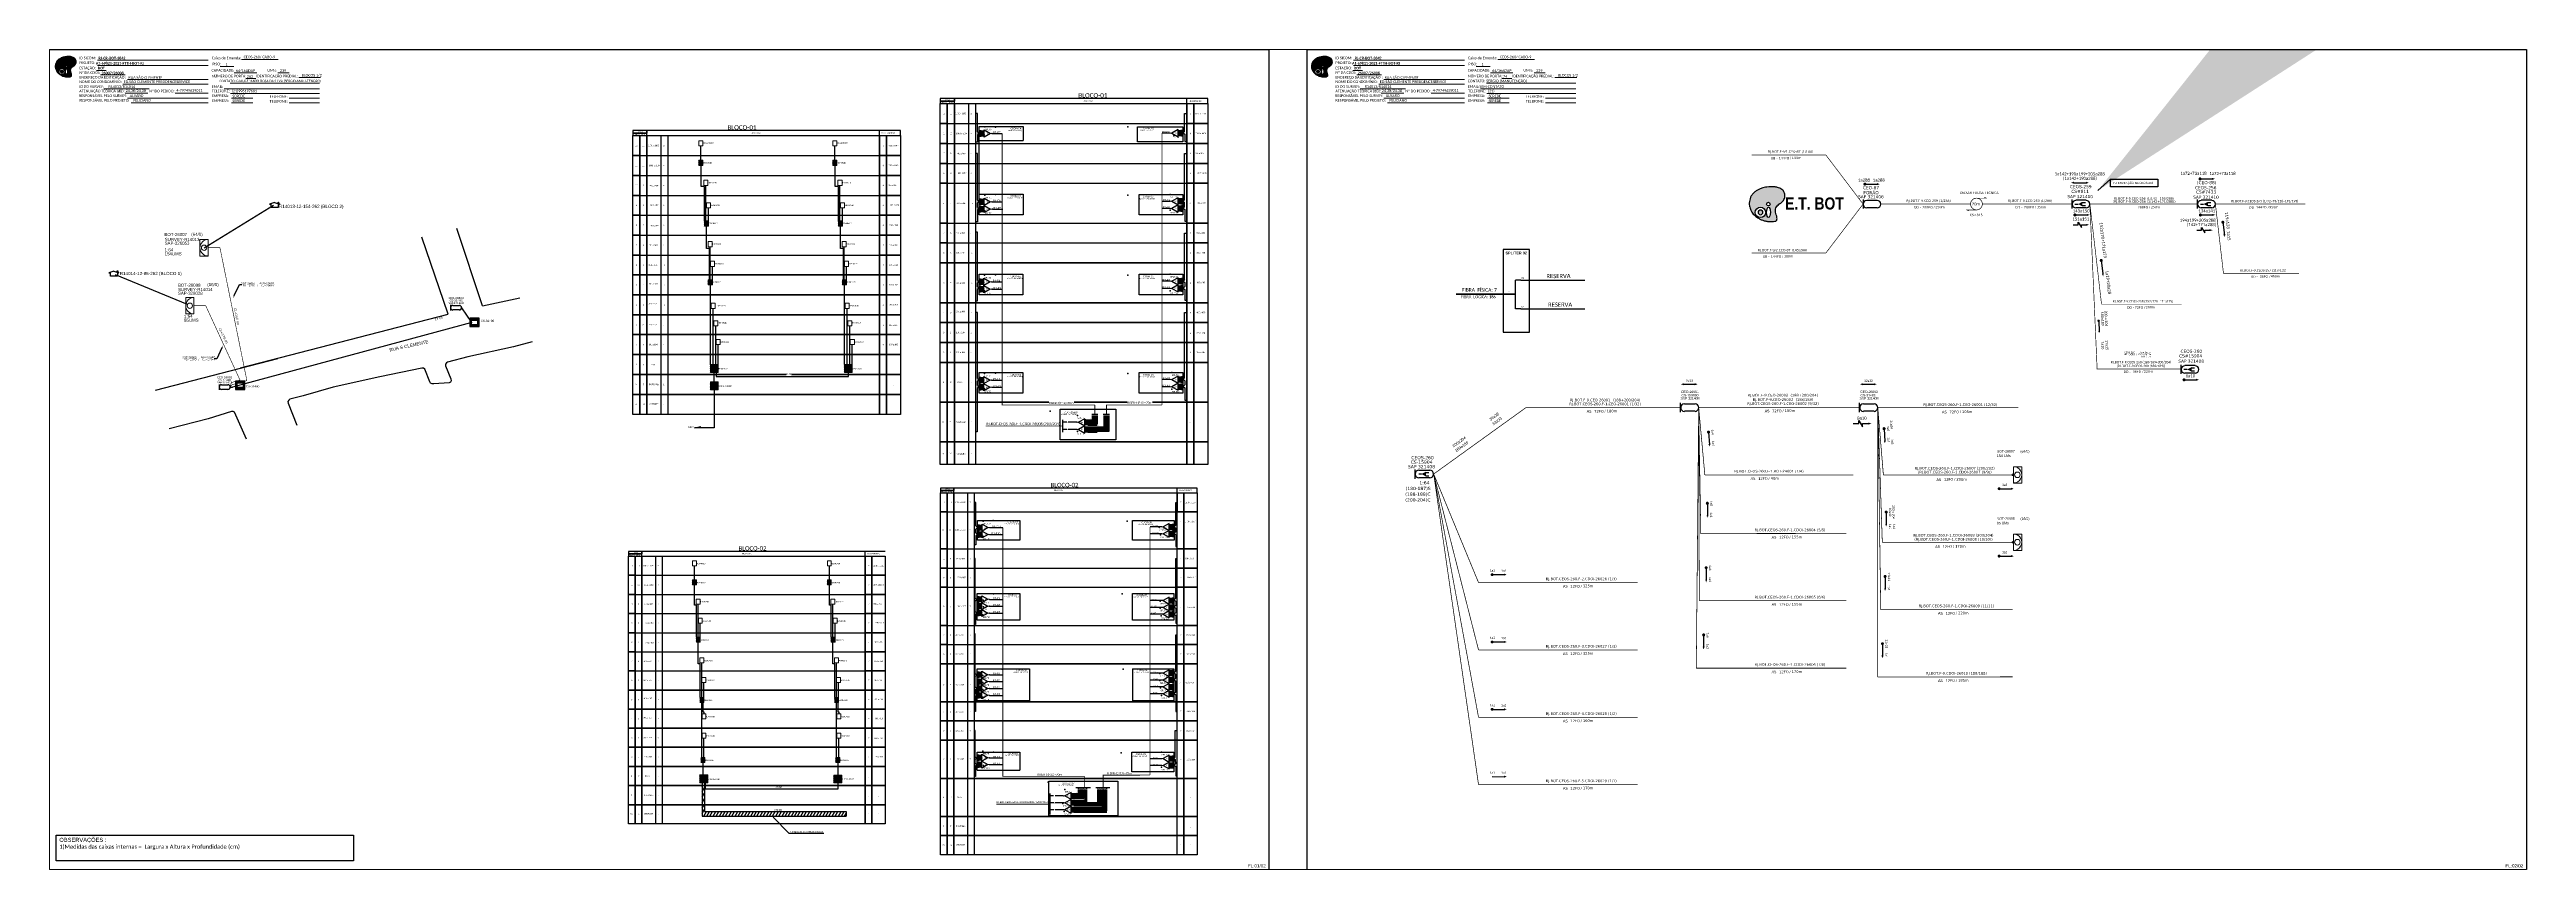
# Paper-space layout 'CDOI_26007_CDOI_26008' of a CAD drawing. Header units: metres. Extents: x 19.81 to 27.93, y 8.67 to 11.36.
# The model-space entities are those that its viewports show. They can reach past a viewport. Long polylines and large blocks are cut down to what shows.
import ezdxf
from ezdxf import colors
from ezdxf.entities.mleader import LeaderData, LeaderLine
from ezdxf.enums import TextEntityAlignment as Align
from ezdxf.math import Vec2, Vec3

# ---------------------------------------------------------------- set-up
doc = ezdxf.new("R2010")
doc.units = ezdxf.units.M
for name, color, linetype in [('10.1-Caixas Subterrâneas', 5, 'Continuous'), ('20.4-CEOS', 1, 'Continuous'), ('20.5-CABO AÉREO', 1, 'Continuous'), ('20.5-CEO', 1, 'Continuous'), ('30.4-Selo', 7, 'Continuous'), ('CAP a instalar', 1, 'Continuous'), ('celulas gpon', 7, 'Continuous'), ('E.T.', 7, 'Continuous'), ('label_cabos', 7, 'Continuous'), ('LC', 7, 'Continuous'), ('QUADRA', 7, 'Continuous'), ('SETA', 7, 'Continuous'), ('surveys', 7, 'Continuous'), ('surveys legendas', 7, 'Continuous'), ('UNIFILAR', 7, 'Continuous')]:
    doc.layers.add(name, color=color, linetype=linetype)
for name, color, linetype, lineweight in [('10.4-Postes', 1, 'Continuous', 0), ("20.0-LEGENDA DOS CDO'S", 1, 'Continuous', 0), ('20.1-CDO_INTERIOR', 1, 'Continuous', 0), ('20.2-CDO_POSTE', 1, 'Continuous', 5), ('40.1-ETIQUETAS', 1, 'Continuous', 20), ('Segmento Logradouro Texto', 238, 'Continuous', 0)]:
    doc.layers.add(name, color=color, linetype=linetype, lineweight=lineweight)
doc.layers.get('LC').off()
doc.styles.add('ARIAL', font='arial.ttf')
doc.styles.add('DIGICADE', font='arial.ttf')
doc.styles.add('ROMANS', font='romans.shx')
doc.styles.add('siredit', font='verdana.ttf')
doc.styles.get("Standard").update_dxf_attribs({"font": 'arial.ttf'})
doc.styles.add('SWISS BIT', font='swisscb.ttf')
doc.styles.add('WMF-Calibri0', font='calibri.ttf')
doc.styles.add('WMF-Calibri1', font='calibrib.ttf')
doc.linetypes.add('FENCELINE1', pattern='A,0.25,-0.1,[133,ltypeshp.shx,S=0.1,R=0,X=-0.1,Y=0],-0.1,1', length=1.45)
doc.linetypes.add('RESERVA', pattern='A,0.5,-0.15,["RESERVA",Standard,S=0.18,R=0,X=0,Y=-0.1],-1.3', length=1.95)
doc.dimstyles.new('CL', dxfattribs={"dimtxt": 1, "dimasz": 2, "dimexe": 0.18, "dimexo": 0.0625, "dimgap": 0.09, "dimtad": 0, "dimdec": 0, "dimrnd": 1, "dimzin": 0, "dimdsep": 46, "dimtxsty": 'siredit', "dimblk": 'NONE', "dimcen": 0, "dimse1": 1, "dimse2": 1, "dimsd1": 1, "dimsd2": 1, "dimclrt": 7, "dimadec": 0, "dimazin": 0, "dimtfac": 1, "dimtdec": 0, "dimtofl": 0, "dimtmove": 0, "dimatfit": 3, "dimfxl": 0, "dimtolj": 1, "dimtzin": 0, "dimarcsym": 0})
doc.dimstyles.get("Standard").update_dxf_attribs({"dimtxt": 0.18, "dimasz": 0.18, "dimexe": 0.18, "dimexo": 0.0625, "dimgap": 0.09, "dimtad": 0, "dimtih": 1, "dimtoh": 1, "dimdec": 4, "dimzin": 0, "dimdsep": 46, "dimtxsty": 'Standard', "dimcen": 0.09, "dimadec": 0, "dimazin": 0, "dimtfac": 1, "dimtdec": 4, "dimtofl": 0, "dimtmove": 0, "dimatfit": 3, "dimfxl": 0, "dimtolj": 1, "dimtzin": 0, "dimarcsym": 0})
pattern_1 = [(60, (8.1417, -59.5034), (-1.979734, 1.143), [])]
pattern_2 = [(60, (0.5075, -47.8008), (-0.6874077, 0.396875), [])]
pattern_3 = [(60, (4.0923, -79.0422), (-0.6874077, 0.396875), [])]

# ---------------------------------------------------------------- blocks, each defined once
blk = doc.blocks.new('OI')
h = blk.add_hatch(color=40)
edge = h.paths.add_edge_path()
edge.add_spline(control_points=[(4.35, -0.67), (3.92, -0.99), (3.26, -1.5), (2.81, -2.59), (2.9, -3.5), (3.06, -4.27), (3.31, -4.85), (3.37, -5.39), (3.4, -5.88), (3.2, -6.4), (2.54, -6.61), (1.65, -6.63), (0.55, -6.67), (-0.56, -6.42), (-1.61, -6.14), (-2.77, -5.61), (-3.92, -4.77), (-4.89, -3.7), (-5.34, -2.65), (-5.6, -1.94), (-5.85, -0.96), (-5.71, 0.47), (-5.1, 2.02), (-4.14, 3.02), (-3.3, 3.61), (-2.37, 4.16), (-1.36, 4.44), (-0.56, 4.7), (0.79, 4.85), (2.24, 4.97), (3.79, 4.57), (4.67, 4.21), (5.44, 3.65), (5.76, 2.99), (6.03, 2.21), (6.01, 1.46), (5.72, 0.64), (5.31, 0.08), (4.88, -0.38), (4.51, -0.55), (4.35, -0.67)], knot_values=[0, 0, 0, 0, 1.60434, 2.417191, 3.427595, 4.282808, 4.776746, 5.304182, 5.888771, 6.258406, 6.858137, 7.79129, 8.986195, 10.124242, 11.187857, 12.242908, 13.953784, 15.414161, 16.515391, 17.349188, 17.675853, 19.552021, 21.515531, 22.568638, 23.63245, 24.621084, 25.782718, 26.745347, 27.142653, 29.870543, 31.004649, 31.921532, 32.709589, 33.801391, 34.042471, 35.192333, 35.971461, 36.628871, 37.254359, 37.836911, 37.836911, 37.836911, 37.836911], degree=3, periodic=0)
h.paths.add_polyline_path([(1.13, -0.87, -1), (-0.04, -0.87, -1)], flags=16)
edge = h.paths.add_edge_path(flags=16)
edge.add_ellipse((0.56, -3.59), major_axis=(-0.02, 1.71), ratio=0.361305, start_angle=0, end_angle=360)
h.paths.add_polyline_path([(-0.36, -3.62, -1), (-3.8, -3.62, -1)], flags=16)
edge = h.paths.add_edge_path(flags=0)
edge.add_ellipse((-2.08, -3.62), major_axis=(0, 0.885), ratio=0.758294, start_angle=0, end_angle=360)
at = {"color": 40}
for centre, radius in [((-2.08, -3.62), 1.72), ((0.54, -0.87), 0.587)]:
    blk.add_circle(centre, radius, dxfattribs=at)
blk.add_ellipse((-2.08, -3.62), major_axis=(0, 0.885), ratio=0.758294, start_param=-3.141592653589792, end_param=3.141592653589792, dxfattribs=at)
blk.add_ellipse((0.56, -3.59), major_axis=(-0.02, 1.71), ratio=0.361305, dxfattribs=at)
at = {"color": 40, "start_tangent": (-0.800898, -0.598801), "end_tangent": (-0.800898, -0.598801)}
blk.add_spline([(4.35, -0.67), (3.2, -1.78), (2.9, -2.54), (2.92, -3.55), (3.12, -4.38), (3.28, -4.85), (3.37, -5.37), (3.35, -5.95), (3.2, -6.29), (2.66, -6.55), (1.73, -6.63), (0.54, -6.62), (-0.58, -6.41), (-1.6, -6.11), (-2.56, -5.67), (-3.95, -4.67), (-4.89, -3.56), (-5.37, -2.56), (-5.64, -1.78), (-5.72, -1.46), (-5.63, 0.42), (-4.84, 2.22), (-4.13, 2.99), (-3.27, 3.62), (-2.4, 4.09), (-1.3, 4.47), (-0.37, 4.72), (0.02, 4.77), (2.75, 4.8), (3.85, 4.53), (4.69, 4.16), (5.31, 3.68), (5.85, 2.73), (5.93, 2.5), (5.94, 1.35), (5.67, 0.62), (5.29, 0.08), (4.84, -0.36), (4.35, -0.67)], degree=3, dxfattribs=at)
blk = doc.blocks.new('SURVEY_SURVEY')
for p, q in [((-0.0000016, 0.0000187), (-0.0000173, 0.0000141)), ((-0.0000173, 0.0000141), (-0.0000124, 0.0000141)), ((-0.0000124, 0.0000029), (-0.0000124, 0.0000141)), ((0.0000091, 0.0000029), (-0.0000124, 0.0000029)), ((-0.0000016, 0.0000187), (0.0000141, 0.0000141)), ((0.0000089, 0.0000194), (0.0000105, 0.0000194)), ((0.0000089, 0.0000157), (0.0000089, 0.0000194)), ((0.0000141, 0.0000141), (0.0000091, 0.0000141)), ((0.0000091, 0.0000141), (0.0000091, 0.0000029)), ((0.0000105, 0.0000194), (0.0000105, 0.0000152))]:
    blk.add_line(p, q)
blk = doc.blocks.new('*X4')
at = {"color": 0, "linetype": 'Continuous'}
for p, q in [((-1.25, 0.34099), (-0.49099, 1.1)), ((-1.25, 0.517767), (-0.667767, 1.1)), ((-1.25, 0.694544), (-0.844544, 1.1)), ((-1.25, 0.87132), (-1.02132, 1.1)), ((-1.25, 1.048097), (-1.198097, 1.1)), ((-1.25, 0.164214), (-0.8035, 0.610714)), ((-1.25, -0.012563), (-0.8035, 0.433937)), ((-1.25, -0.18934), (-0.8035, 0.25716)), ((-1.25, -0.366117), (-0.8035, 0.080383)), ((-0.789214, 0.625), (-0.314214, 1.1)), ((-0.612437, 0.625), (-0.137437, 1.1)), ((-0.43566, 0.625), (0.03934, 1.1)), ((-0.258883, 0.625), (0.216117, 1.1)), ((-0.082107, 0.625), (0.392893, 1.1)), ((0.09467, 0.625), (0.56967, 1.1)), ((0.271447, 0.625), (0.746447, 1.1)), ((0.448223, 0.625), (0.923223, 1.1)), ((0.625, 0.625), (1.1, 1.1)), ((0.801777, 0.625), (1.25, 1.073223)), ((0.8035, 0.449947), (1.25, 0.896447)), ((0.8035, 0.27317), (1.25, 0.71967)), ((0.8035, 0.096393), (1.25, 0.542893)), ((0.8035, -0.080383), (1.25, 0.366117)), ((0.8035, -0.25716), (1.25, 0.18934)), ((0.8035, -0.433937), (1.25, 0.012563)), ((-1.25, -0.542893), (-0.8035, -0.096393)), ((-1.25, -0.71967), (-0.8035, -0.27317)), ((-1.25, -0.896447), (-0.8035, -0.449947)), ((-1.25, -1.073223), (-0.801777, -0.625)), ((-1.1, -1.1), (-0.625, -0.625)), ((-0.923223, -1.1), (-0.448223, -0.625)), ((-0.746447, -1.1), (-0.271447, -0.625)), ((-0.56967, -1.1), (-0.09467, -0.625)), ((-0.392893, -1.1), (0.082107, -0.625)), ((-0.216117, -1.1), (0.258883, -0.625)), ((-0.03934, -1.1), (0.43566, -0.625)), ((0.137437, -1.1), (0.612437, -0.625)), ((0.314214, -1.1), (0.789214, -0.625)), ((0.49099, -1.1), (1.25, -0.34099)), ((0.667767, -1.1), (1.25, -0.517767)), ((0.8035, -0.610714), (1.25, -0.164214)), ((0.844544, -1.1), (1.25, -0.694544)), ((1.02132, -1.1), (1.25, -0.87132)), ((1.198097, -1.1), (1.25, -1.048097))]:
    blk.add_line(p, q, dxfattribs=at)
blk = doc.blocks.new('MANHOLE_MQ')
at = {"color": 0, "linetype": 'Continuous'}
for p, q in [((0.0000062, 0.0000057), (-0.0000063, 0.0000057)), ((-0.0000063, 0.0000057), (-0.0000063, -0.0000053)), ((-0.000004, 0.0000033), (0.000004, 0.0000033)), ((-0.000004, -0.0000029), (-0.000004, 0.0000033)), ((0.000004, 0.0000033), (0.000004, -0.0000029)), ((0.0000062, -0.0000053), (0.0000062, 0.0000057)), ((-0.0000063, -0.0000053), (0.0000062, -0.0000053)), ((0.000004, -0.0000029), (-0.000004, -0.0000029)), ((0.000004, -0.0000029), (0.000004, -0.0000029))]:
    blk.add_line(p, q, dxfattribs=at)
at = {"color": 0, "linetype": 'Continuous', "xscale": 5e-06, "yscale": 5e-06, "zscale": 1e-05}
blk.add_blockref('*X4', (0, 0.0000002), dxfattribs=at)
blk = doc.blocks.new('LEGENDA DOS CABOS')
at = {"layer": 'label_cabos', "color": 0, "style": 'siredit'}
for tag, p in [('TIPO_CABO', (2.7, 0.5)), ('ID', (4.2, 1.6)), ('CABO', (6.2, 0.5)), ('/', (9.2, 0.5)), ('METROS', (14.4, 0.5)), ('XX', (14.3, 1.7))]:
    blk.add_attdef(tag, text='', height=1, rotation=359.69, dxfattribs=at).set_placement(p, align=Align.MIDDLE_CENTER)
blk = doc.blocks.new('ETIQUETA_RS5F')
at = {"layer": '40.1-ETIQUETAS', "color": 0, "style": 'siredit'}
blk.add_text('/', height=1.5, dxfattribs=at).set_placement((1.5, -2), align=Align.MIDDLE_RIGHT)
for tag, p in [('ETIQUETA_R_SECUNDARIA', (1.2, 2.1)), ('ETIQUETA_R_PRIMARIA', (1.2, 4.1)), ('F_ATIVAS/F_MORTAS', (1.1, -4.2))]:
    blk.add_attdef(tag, text='', height=1.5, dxfattribs=at).set_placement(p, align=Align.MIDDLE_CENTER)
for tag, p in [('TIPO_CABO', (-6.6, -2.1)), ('CAP_CABO', (0.4, -2.1))]:
    blk.add_attdef(tag, text='', height=1.5, dxfattribs=at).set_placement(p, align=Align.MIDDLE_RIGHT)
for tag, p in [('FUSÃO_1', (0.8, -8.4)), ('FUSÃO_2', (0.8, -10.6)), ('FUSÃO_3', (0.8, -12.9)), ('FUSÃO_4', (0.8, -15.1)), ('FUSÃO_5', (0.8, -17.2))]:
    blk.add_attdef(tag, text='', height=1.5, dxfattribs=at).set_placement(p, align=Align.CENTER)
blk.add_attdef('METROS', text='', height=1.5, dxfattribs=at).set_placement((2.1, -2), align=Align.MIDDLE_LEFT)
blk = doc.blocks.new('CDOE-TEXTO PADRÃO')
at = {"layer": "20.0-LEGENDA DOS CDO'S", "color": 0, "style": 'ARIAL'}
for tag, p in [('CDO_N', (0.5, 7.4)), ('CORDOALHA', (0.5, 4.3)), ('SAP', (0.5, 1.7)), ('SPLITER_1', (0.6, -0.9)), ('SPLITER_2', (0.6, -3.5)), ('(XX-XX_F)S', (0.5, -8.3)), ('(XX-XX_L)S', (0.5, -10.8)), ('UMS', (0.5, -13.1))]:
    blk.add_attdef(tag, p, '', height=1.7, rotation=0.118, dxfattribs=at)
blk.add_attdef('FIBRAS_UTILIZADAS', text='', height=1.7, rotation=0.118, dxfattribs=at).set_placement((19.8, 7.4), align=Align.CENTER)
blk = doc.blocks.new('SAN')
at = {"layer": 'SETA'}
blk.add_lwpolyline([(-2.6, 0), (6, 0)], dxfattribs=at)
for points in [[(-2.1, -0.7), (-3.9, 0), (-2.1, 0.7)], [(5.3, 0.7), (7.2, 0), (5.3, -0.7)]]:
    blk.add_solid(points, dxfattribs=at)
blk = doc.blocks.new('SPLT_1-8_SC-APC')
at = {"color": 1, "lineweight": 0}
blk.add_lwpolyline([(-17, -7.5), (-19.3, -7.5)], dxfattribs=at)
at = {"color": 1}
blk.add_lwpolyline([(-7.4, -2.1), (-17, -7.5), (-7.4, -13), (-7.4, -2.1)], dxfattribs=at)
at = {"color": 3, "lineweight": 0}
for points in [[(-3, -3.5), (-7.4, -3.5)], [(-7.4, -4.7), (-3, -4.7)], [(-7.4, -5.8), (-3, -5.8)], [(-7.4, -7), (-3, -7)], [(-7.4, -8.1), (-3, -8.1)], [(-7.4, -9.3), (-3, -9.3)], [(-7.4, -10.4), (-3, -10.4)], [(-7.4, -11.6), (-3, -11.6)], [(-2.4, -3), (-2.4, -4)], [(-2.4, -3), (0, -3)], [(-2.4, -4), (0, -4)], [(-2.4, -4.2), (-2.4, -5.2)], [(-2.4, -4.2), (0, -4.2)], [(-2.4, -5.2), (0, -5.2)], [(-2.4, -5.3), (-2.4, -6.3)], [(-2.4, -5.3), (0, -5.3)], [(-2.4, -6.3), (0, -6.3)], [(-2.4, -6.5), (-2.4, -7.5)], [(-2.4, -6.5), (0, -6.5)], [(-2.4, -7.5), (0, -7.5)], [(-2.4, -7.6), (-2.4, -8.6)], [(-2.4, -7.6), (0, -7.6)], [(-2.4, -8.6), (0, -8.6)], [(-2.4, -8.8), (-2.4, -9.8)], [(-2.4, -8.8), (0, -8.8)], [(-2.4, -9.8), (0, -9.8)], [(-2.4, -9.9), (-2.4, -10.9)], [(-2.4, -9.9), (0, -9.9)], [(-2.4, -10.9), (0, -10.9)], [(-2.4, -11.1), (-2.4, -12.1)], [(-2.4, -11.1), (0, -11.1)], [(-2.4, -12.1), (0, -12.1)]]:
    blk.add_lwpolyline(points, dxfattribs=at)
for points in [[(-3, -3.2), (-2.4, -3.2), (-2.4, -3.8), (-3, -3.8)], [(-3, -4.4), (-2.4, -4.4), (-2.4, -5), (-3, -5)], [(-3, -5.5), (-2.4, -5.5), (-2.4, -6.1), (-3, -6.1)], [(-3, -6.7), (-2.4, -6.7), (-2.4, -7.3), (-3, -7.3)], [(-3, -7.8), (-2.4, -7.8), (-2.4, -8.4), (-3, -8.4)], [(-3, -9), (-2.4, -9), (-2.4, -9.6), (-3, -9.6)], [(-3, -10.1), (-2.4, -10.1), (-2.4, -10.7), (-3, -10.7)], [(-3, -11.3), (-2.4, -11.3), (-2.4, -11.9), (-3, -11.9)]]:
    blk.add_lwpolyline(points, close=True, dxfattribs=at)
at = {"color": 1, "style": 'ARIAL'}
for s, height, p in [('1:8', 2, (-13.9, -8.4)), ('S1', 0.75, (-8.7, -3.8)), ('S2', 0.75, (-8.7, -5)), ('S3', 0.75, (-8.7, -6.2)), ('S4', 0.75, (-8.7, -7.4)), ('S5', 0.75, (-8.7, -8.6)), ('S6', 0.75, (-8.7, -9.7)), ('S7', 0.75, (-8.7, -10.8)), ('S8', 0.75, (-8.7, -11.9))]:
    blk.add_text(s, height=height, dxfattribs=at).set_placement(p)
blk = doc.blocks.new('SPLT_1-8_DIV_DIR')
h = blk.add_hatch(color=3)
h.dxf.hatch_style = 1
edge = h.paths.add_edge_path()
edge.add_arc((12.8, 4), 0.242, 0, 360)
h = blk.add_hatch(color=3)
h.dxf.hatch_style = 1
edge = h.paths.add_edge_path()
edge.add_arc((13.3, 2.9), 0.242, 0, 360)
h = blk.add_hatch(color=3)
h.dxf.hatch_style = 1
edge = h.paths.add_edge_path()
edge.add_arc((13.8, 1.7), 0.242, 0, 360)
h = blk.add_hatch(color=3)
h.dxf.hatch_style = 1
edge = h.paths.add_edge_path()
edge.add_arc((14.3, 0.6), 0.242, 0, 360)
h = blk.add_hatch(color=3)
h.dxf.hatch_style = 1
edge = h.paths.add_edge_path()
edge.add_arc((14.8, -0.6), 0.242, 0, 360)
h = blk.add_hatch(color=3)
h.dxf.hatch_style = 1
edge = h.paths.add_edge_path()
edge.add_arc((15.3, -1.7), 0.242, 0, 360)
h = blk.add_hatch(color=3)
h.dxf.hatch_style = 1
edge = h.paths.add_edge_path()
edge.add_arc((15.8, -2.9), 0.242, 0, 360)
h = blk.add_hatch(color=3)
h.dxf.hatch_style = 1
edge = h.paths.add_edge_path()
edge.add_arc((16.3, -4), 0.242, 0, 360)
at = {"color": 1, "lineweight": 0}
blk.add_lwpolyline([(2.2, 0), (0, 0)], dxfattribs=at)
at = {"color": 1}
blk.add_lwpolyline([(11.9, 5.4), (2.2, 0), (11.9, -5.4), (11.9, 5.4)], dxfattribs=at)
at = {"color": 7, "lineweight": 0}
for points in [[(12.8, 4), (11.9, 4)], [(11.9, 2.9), (13.3, 2.9)], [(11.9, 1.7), (13.8, 1.7)], [(11.9, 0.6), (14.3, 0.6)], [(11.9, -0.6), (14.8, -0.6)], [(11.9, -1.7), (15.3, -1.7)], [(11.9, -2.9), (15.8, -2.9)], [(11.9, -4), (16.3, -4)]]:
    blk.add_lwpolyline(points, dxfattribs=at)
at = {"color": 3}
for centre in [(12.8, 4), (13.3, 2.9), (13.8, 1.7), (14.3, 0.6), (14.8, -0.6), (15.3, -1.7), (15.8, -2.9), (16.3, -4)]:
    blk.add_circle(centre, 0.242, dxfattribs=at)
at = {"color": 1, "style": 'ARIAL'}
for s, height, p in [('1:8', 2, (5.3, -0.9)), ('S1', 0.75, (10.5, 3.8)), ('S2', 0.75, (10.5, 2.6)), ('S3', 0.75, (10.5, 1.4)), ('S4', 0.75, (10.5, 0.2)), ('S5', 0.75, (10.5, -1)), ('S6', 0.75, (10.5, -2.1)), ('S7', 0.75, (10.5, -3.2)), ('S8', 0.75, (10.5, -4.4))]:
    blk.add_text(s, height=height, dxfattribs=at).set_placement(p)
blk = doc.blocks.new('SPLITTER_')
blk.add_point((0, 0))
at = {"style": 'ARIAL', "flags": 4}
blk.add_attdef('SPLT', (0, -3.3), '', height=1.5, dxfattribs=at)
blk = doc.blocks.new('SPLT_1-8_SC-APC_ESQ')
at = {"color": 3, "lineweight": 0}
for points in [[(2.4, -3), (0, -3)], [(2.4, -4), (0, -4)], [(2.4, -4.2), (0, -4.2)], [(2.4, -5.2), (0, -5.2)], [(2.4, -5.3), (0, -5.3)], [(2.4, -6.3), (0, -6.3)], [(2.4, -6.5), (0, -6.5)], [(2.4, -7.5), (0, -7.5)], [(2.4, -7.6), (0, -7.6)], [(2.4, -8.6), (0, -8.6)], [(2.4, -8.8), (0, -8.8)], [(2.4, -9.8), (0, -9.8)], [(2.4, -9.9), (0, -9.9)], [(2.4, -10.9), (0, -10.9)], [(2.4, -11.1), (0, -11.1)], [(2.4, -12.1), (0, -12.1)], [(2.4, -3), (2.4, -4)], [(2.4, -4.2), (2.4, -5.2)], [(2.4, -5.3), (2.4, -6.3)], [(2.4, -6.5), (2.4, -7.5)], [(2.4, -7.6), (2.4, -8.6)], [(2.4, -8.8), (2.4, -9.8)], [(2.4, -9.9), (2.4, -10.9)], [(2.4, -11.1), (2.4, -12.1)], [(3, -3.5), (7.4, -3.5)], [(7.4, -4.7), (3, -4.7)], [(7.4, -5.8), (3, -5.8)], [(7.4, -7), (3, -7)], [(7.4, -8.1), (3, -8.1)], [(7.4, -9.3), (3, -9.3)], [(7.4, -10.4), (3, -10.4)], [(7.4, -11.6), (3, -11.6)]]:
    blk.add_lwpolyline(points, dxfattribs=at)
for points in [[(3, -3.2), (2.4, -3.2), (2.4, -3.8), (3, -3.8)], [(3, -4.4), (2.4, -4.4), (2.4, -5), (3, -5)], [(3, -5.5), (2.4, -5.5), (2.4, -6.1), (3, -6.1)], [(3, -6.7), (2.4, -6.7), (2.4, -7.3), (3, -7.3)], [(3, -7.8), (2.4, -7.8), (2.4, -8.4), (3, -8.4)], [(3, -9), (2.4, -9), (2.4, -9.6), (3, -9.6)], [(3, -10.1), (2.4, -10.1), (2.4, -10.7), (3, -10.7)], [(3, -11.3), (2.4, -11.3), (2.4, -11.9), (3, -11.9)]]:
    blk.add_lwpolyline(points, close=True, dxfattribs=at)
at = {"color": 1}
blk.add_lwpolyline([(7.4, -2.1), (17, -7.5), (7.4, -13), (7.4, -2.1)], dxfattribs=at)
at = {"color": 1, "lineweight": 0}
blk.add_lwpolyline([(17, -7.5), (19.3, -7.5)], dxfattribs=at)
at = {"color": 1, "style": 'ARIAL'}
for s, height, p in [('S2', 0.75, (7.6, -5)), ('S3', 0.75, (7.6, -6.2)), ('S4', 0.75, (7.6, -7.4)), ('S5', 0.75, (7.5, -8.6)), ('S6', 0.75, (7.6, -9.7)), ('S7', 0.75, (7.6, -10.8)), ('S8', 0.75, (7.6, -11.9)), ('S1', 0.75, (7.7, -3.8)), ('1:8', 2, (10.5, -8.4))]:
    blk.add_text(s, height=height, dxfattribs=at).set_placement(p)
blk = doc.blocks.new('A$C415C251F')
at = {"color": 3}
blk.add_point((0, 0), dxfattribs=at)
blk = doc.blocks.new('LEG_CDOIA8_C-SPLT_ESQ')
at = {"color": 3, "extrusion": (0, 0, -1), "xscale": -1, "zscale": -1}
blk.add_blockref('A$C415C251F', (0, 0), dxfattribs=at)
at = {"style": 'ARIAL', "flags": 4}
blk.add_attdef('SPLITAGEM', text='', height=1.5, dxfattribs=at).set_placement((18.6, -12.6), align=Align.CENTER)
at = {"color": 1, "style": 'WMF-Calibri0', "flags": 4}
blk.add_attdef('MODELO', text='', height=1.5, dxfattribs=at).set_placement((22.5, -4.5), align=Align.CENTER)
blk.add_attdef('CDO', (21.4, -2.6), '', height=2, dxfattribs=at)
blk = doc.blocks.new('Inst CB DT OCUP CFOA-SM-DD-S-36')
at = {"layer": 'label_cabos', "color": 0, "style": 'siredit'}
for tag, flags, p in [('ID_ATIVIDADE', 3, (1.3, 2.7)), ('FATOR', 1, (11.6, 2.6))]:
    blk.add_attdef(tag, text='', height=1, rotation=359.69, dxfattribs=dict(at, flags=flags)).set_placement(p, align=Align.MIDDLE_CENTER)
for tag, p in [('TIPO_CABO', (1.1, 0)), ('DESTINO_CABO', (3.1, 1.3)), ('CABO', (4.7, -0.1)), ('/', (7.7, -0.1)), ('LANCE', (10.4, 0)), ('TIPO_CABO', (13.1, 1.2)), ('UND', (16.5, 0)), ('FID', (13.6, -1.4))]:
    blk.add_attdef(tag, text='', height=1, rotation=359.69, dxfattribs=at).set_placement(p, align=Align.MIDDLE_CENTER)
blk.add_attdef('QTDE', (11.9, -0.5), '', height=1, rotation=359.69, dxfattribs=at)
blk = doc.blocks.new('_None')
blk = doc.blocks.new('*U30')
at = {"color": 3}
blk.add_lwpolyline([(0.0000405, 0.000041), (0.0001936, 0.000041), (0.0001936, 0.0000158), (0.0000405, 0.0000158)], close=True, dxfattribs=at)
at = {"color": 3, "style": 'ARIAL'}
blk.add_attdef('SERVIÇO_EM_EMENDA_EXIST', text='', height=0.00000666, dxfattribs=at).set_placement((0.0001321, 0.0000254), align=Align.RIGHT)
blk.add_attdef('FID', (0.0001344, 0.0000254), '', height=0.00000666, dxfattribs=at)
at = {"layer": '10.4-Postes', "lineweight": 0, "style": 'ROMANS'}
for tag, p, flags in [('ID_ATIVIDADE', (-0.0000068, -0.0000086), 3), ('QTDE', (-0.000006, -0.000014), 3), ('FATOR', (-0.0000019, -0.0000113), 1)]:
    blk.add_attdef(tag, p, '', height=0.00000209, dxfattribs=dict(at, flags=flags))
at = {"color": 3}
blk.add_leader([(-0.0000002, 0.0000042), (0.0000405, 0.000041)], dimstyle='CL', override={"dimgap": 0.09, "dimtad": 0}, dxfattribs=at)

msp = doc.modelspace()

# ---------------------------------------------------------------- hatches: boundary and pattern name
h = msp.add_hatch(color=3)
h.dxf.hatch_style = 1
edge = h.paths.add_edge_path()
edge.add_arc((591, 565.2), 0.221, 0, 360)
h = msp.add_hatch(color=3)
h.dxf.hatch_style = 1
edge = h.paths.add_edge_path()
edge.add_arc((741.3, 565.5), 0.146, 0, 360)
h = msp.add_hatch()
h.set_pattern_fill('ANSI31', color=1, scale=0.25, angle=15, style=0)
h.set_pattern_definition(pattern_2)
h.paths.add_polyline_path([(343.8, 538.2), (347.2, 538.2), (347.2, 542.6), (343.8, 542.6)])
h.paths.add_polyline_path([(346.9, 539.6), (355.1, 539.6), (355.1, 541.4), (346.9, 541.4)], flags=9)
h = msp.add_hatch()
h.set_pattern_fill('ANSI31', color=1, scale=0.25, angle=15, style=0)
h.set_pattern_definition(pattern_2)
h.paths.add_polyline_path([(456.9, 538.2), (460.3, 538.2), (460.3, 542.6), (456.9, 542.6)])
h.paths.add_polyline_path([(459.9, 539.6), (468.2, 539.6), (468.2, 541.4), (459.9, 541.4)], flags=9)
h = msp.add_hatch(color=3)
h.dxf.hatch_style = 1
edge = h.paths.add_edge_path()
edge.add_arc((591, 507.6), 0.221, 0, 360)
h = msp.add_hatch(color=3)
h.dxf.hatch_style = 1
edge = h.paths.add_edge_path()
edge.add_arc((591.4, 501.5), 0.221, 0, 360)
h = msp.add_hatch(color=3)
h.dxf.hatch_style = 1
edge = h.paths.add_edge_path()
edge.add_arc((741.3, 508), 0.146, 0, 360)
h = msp.add_hatch(color=3)
h.dxf.hatch_style = 1
edge = h.paths.add_edge_path()
edge.add_arc((741.3, 501.9), 0.146, 0, 360)
h = msp.add_hatch()
h.set_pattern_fill('ANSI31', color=1, scale=0.25, angle=15, style=0)
h.set_pattern_definition(pattern_2)
h.paths.add_polyline_path([(352, 487.1), (352, 491.5), (348.6, 491.5), (348.6, 487.1)])
h.paths.add_polyline_path([(351.7, 488.5), (359.9, 488.5), (359.9, 490.3), (351.7, 490.3)], flags=9)
h = msp.add_hatch()
h.set_pattern_fill('ANSI31', color=1, scale=0.25, angle=15, style=0)
h.set_pattern_definition(pattern_2)
h.paths.add_polyline_path([(465.1, 491.5), (461.7, 491.5), (461.7, 487.1), (465.1, 487.1)])
h.paths.add_polyline_path([(464.7, 488.5), (473, 488.5), (473, 490.3), (464.7, 490.3)], flags=9)
h = msp.add_hatch()
h.set_pattern_fill('ANSI31', color=1, scale=0.25, angle=15, style=0)
h.set_pattern_definition(pattern_2)
h.paths.add_polyline_path([(355.3, 441.9), (351.9, 441.9), (351.9, 437.5), (355.3, 437.5)])
h.paths.add_polyline_path([(355.2, 439.1), (363.4, 439.1), (363.4, 440.9), (355.2, 440.9)], flags=9)
h = msp.add_hatch()
h.set_pattern_fill('ANSI31', color=1, scale=0.25, angle=15, style=0)
h.set_pattern_definition(pattern_2)
h.paths.add_polyline_path([(465, 437.5), (468.4, 437.5), (468.4, 441.9), (465, 441.9)])
h.paths.add_polyline_path([(468.2, 439.1), (476.5, 439.1), (476.5, 440.9), (468.2, 440.9)], flags=9)
h = msp.add_hatch(color=3)
h.dxf.hatch_style = 1
edge = h.paths.add_edge_path()
edge.add_arc((590.8, 440.1), 0.221, 0, 360)
h = msp.add_hatch(color=3)
h.dxf.hatch_style = 1
edge = h.paths.add_edge_path()
edge.add_arc((741.3, 440.7), 0.146, 0, 360)
h = msp.add_hatch(color=3)
h.dxf.hatch_style = 1
edge = h.paths.add_edge_path()
edge.add_arc((591.2, 434), 0.221, 0, 360)
h = msp.add_hatch(color=3)
h.dxf.hatch_style = 1
edge = h.paths.add_edge_path()
edge.add_arc((741.3, 434.6), 0.146, 0, 360)
h = msp.add_hatch()
h.set_pattern_fill('ANSI31', color=1, scale=0.25, angle=15, style=0)
h.set_pattern_definition(pattern_2)
h.paths.add_polyline_path([(360.2, 370.3), (353.6, 370.3), (353.6, 363.7), (360.2, 363.7)])
h.paths.add_polyline_path([(355.6, 366), (358.2, 366), (358.2, 367.9), (355.6, 367.9)], flags=24)
at = {"linetype": 'Continuous'}
h = msp.add_hatch(dxfattribs=at)
h.set_pattern_fill('ANSI31', color=1, scale=0.225, angle=15, style=0)
h.set_pattern_definition([(60, (128.5447, -16.56695), (-0.6186669, 0.3571875), [])])
h.paths.add_polyline_path([(353.6, 349.2), (360.2, 349.2), (360.2, 355.8), (353.6, 355.8)])
h.paths.add_polyline_path([(355.8, 351.6), (359.3, 351.6), (359.3, 353.3), (355.8, 353.3)], flags=24)
h.paths.add_polyline_path([(360.2, 351.3), (372.1, 351.3), (372.1, 353.1), (360.2, 353.1)], flags=9)
h = msp.add_hatch()
h.set_pattern_fill('ANSI31', color=1, scale=0.25, angle=15, style=0)
h.set_pattern_definition(pattern_2)
h.paths.add_polyline_path([(473.3, 363.7), (473.3, 370.3), (466.7, 370.3), (466.7, 363.7)])
h.paths.add_polyline_path([(468.7, 366), (471.3, 366), (471.3, 367.8), (468.7, 367.8)], flags=24)
h = msp.add_hatch(color=3)
h.dxf.hatch_style = 1
edge = h.paths.add_edge_path()
edge.add_arc((590.8, 357.3), 0.221, 0, 360)
h = msp.add_hatch(color=3)
h.dxf.hatch_style = 1
edge = h.paths.add_edge_path()
edge.add_arc((741.3, 357.8), 0.146, 0, 360)
h = msp.add_hatch(color=3)
h.dxf.hatch_style = 1
edge = h.paths.add_edge_path()
edge.add_arc((591.2, 351.2), 0.221, 0, 360)
h = msp.add_hatch(color=3)
h.dxf.hatch_style = 1
edge = h.paths.add_edge_path()
edge.add_arc((741.3, 351.7), 0.146, 0, 360)
h = msp.add_hatch(color=3)
h.dxf.hatch_style = 1
edge = h.paths.add_edge_path()
edge.add_arc((662.6, 321.7), 0.142, 0, 360)
h = msp.add_hatch(color=3)
h.dxf.hatch_style = 1
edge = h.paths.add_edge_path()
edge.add_arc((662.7, 315.5), 0.142, 0, 360)
h = msp.add_hatch(color=3)
h.dxf.hatch_style = 1
edge = h.paths.add_edge_path()
edge.add_arc((589.1, 232.9), 0.213, 0, 360)
h = msp.add_hatch(color=3)
h.dxf.hatch_style = 1
edge = h.paths.add_edge_path()
edge.add_arc((734.1, 233.5), 0.14, 0, 360)
h = msp.add_hatch(color=3)
h.dxf.hatch_style = 1
edge = h.paths.add_edge_path()
edge.add_arc((589.2, 227), 0.213, 0, 360)
h = msp.add_hatch(color=3)
h.dxf.hatch_style = 1
edge = h.paths.add_edge_path()
edge.add_arc((734.1, 227.7), 0.14, 0, 360)
h = msp.add_hatch()
h.set_pattern_fill('ANSI31', color=1, scale=0.25, angle=15, style=0)
h.set_pattern_definition(pattern_3)
h.paths.add_polyline_path([(338.7, 184.6), (342, 184.6), (342, 188.8), (338.7, 188.8)])
h.paths.add_polyline_path([(341.8, 185.6), (349.7, 185.6), (349.7, 187.3), (341.8, 187.3)], flags=9)
h = msp.add_hatch()
h.set_pattern_fill('ANSI31', color=1, scale=0.25, angle=15, style=0)
h.set_pattern_definition(pattern_3)
h.paths.add_polyline_path([(455.6, 188.8), (452.3, 188.8), (452.3, 184.6), (455.6, 184.6)])
h.paths.add_polyline_path([(455.4, 185.6), (463.3, 185.6), (463.3, 187.3), (455.4, 187.3)], flags=9)
h = msp.add_hatch(color=3)
h.dxf.hatch_style = 1
edge = h.paths.add_edge_path()
edge.add_arc((588.9, 172.4), 0.136, 0, 360)
h = msp.add_hatch(color=3)
h.dxf.hatch_style = 1
edge = h.paths.add_edge_path()
edge.add_arc((734.1, 171.5), 0.14, 0, 360)
h = msp.add_hatch(color=3)
h.dxf.hatch_style = 1
edge = h.paths.add_edge_path()
edge.add_arc((588.9, 166.7), 0.136, 0, 360)
h = msp.add_hatch(color=3)
h.dxf.hatch_style = 1
edge = h.paths.add_edge_path()
edge.add_arc((588.9, 160.9), 0.136, 0, 360)
h = msp.add_hatch(color=3)
h.dxf.hatch_style = 1
edge = h.paths.add_edge_path()
edge.add_arc((734.2, 165.6), 0.14, 0, 360)
h = msp.add_hatch(color=3)
h.dxf.hatch_style = 1
edge = h.paths.add_edge_path()
edge.add_arc((734.2, 159.8), 0.14, 0, 360)
h = msp.add_hatch()
h.set_pattern_fill('ANSI31', color=1, scale=0.25, angle=15, style=0)
h.set_pattern_definition(pattern_3)
h.paths.add_polyline_path([(341.8, 140.5), (341.8, 136.3), (345.1, 136.3), (345.1, 140.5)])
h.paths.add_polyline_path([(344.9, 137.3), (352.9, 137.3), (352.9, 139), (344.9, 139)], flags=9)
h = msp.add_hatch()
h.set_pattern_fill('ANSI31', color=1, scale=0.25, angle=15, style=0)
h.set_pattern_definition(pattern_3)
h.paths.add_polyline_path([(458.7, 136.3), (458.7, 140.5), (455.5, 140.5), (455.5, 136.3)])
h.paths.add_polyline_path([(458.6, 137.3), (466.5, 137.3), (466.5, 139), (458.6, 139)], flags=9)
h = msp.add_hatch(color=3)
h.dxf.hatch_style = 1
edge = h.paths.add_edge_path()
edge.add_arc((588.9, 108.9), 0.136, 0, 360)
h = msp.add_hatch(color=3)
h.dxf.hatch_style = 1
edge = h.paths.add_edge_path()
edge.add_arc((734.1, 110.2), 0.14, 0, 360)
h = msp.add_hatch(color=3)
h.dxf.hatch_style = 1
edge = h.paths.add_edge_path()
edge.add_arc((734.2, 104.3), 0.14, 0, 360)
h = msp.add_hatch()
h.set_pattern_fill('ANSI31', color=1, scale=0.25, angle=15, style=0)
h.set_pattern_definition(pattern_3)
h.paths.add_polyline_path([(344.9, 85.5), (348.1, 85.5), (348.1, 89.7), (344.9, 89.7)])
h.paths.add_polyline_path([(348, 86.5), (355.9, 86.5), (355.9, 88.2), (348, 88.2)], flags=9)
h = msp.add_hatch()
h.set_pattern_fill('ANSI31', color=1, scale=0.25, angle=15, style=0)
h.set_pattern_definition(pattern_3)
h.paths.add_polyline_path([(458.5, 85.5), (461.7, 85.5), (461.7, 89.7), (458.5, 89.7)])
h.paths.add_polyline_path([(461.6, 86.5), (469.5, 86.5), (469.5, 88.2), (461.6, 88.2)], flags=9)
h = msp.add_hatch(color=3)
h.dxf.hatch_style = 1
edge = h.paths.add_edge_path()
edge.add_arc((588.9, 103.1), 0.136, 0, 360)
h = msp.add_hatch(color=3)
h.dxf.hatch_style = 1
edge = h.paths.add_edge_path()
edge.add_arc((588.9, 97.3), 0.136, 0, 360)
h = msp.add_hatch(color=3)
h.dxf.hatch_style = 1
edge = h.paths.add_edge_path()
edge.add_arc((588.9, 91.5), 0.136, 0, 360)
h = msp.add_hatch(color=3)
h.dxf.hatch_style = 1
edge = h.paths.add_edge_path()
edge.add_arc((734.2, 98.6), 0.14, 0, 360)
h = msp.add_hatch(color=3)
h.dxf.hatch_style = 1
edge = h.paths.add_edge_path()
edge.add_arc((734.2, 92.8), 0.14, 0, 360)
h = msp.add_hatch()
h.set_pattern_fill('ANSI31', color=1, scale=0.25, angle=15, style=0)
h.set_pattern_definition([(60, (-8.3559, -393.6742), (-0.6874077, 0.396875), [])])
h.paths.add_polyline_path([(351.4, 24.4), (344.8, 24.4), (344.8, 17.8), (351.4, 17.8)])
h.paths.add_polyline_path([(346.7, 20.2), (349.3, 20.2), (349.3, 22), (346.7, 22)], flags=24)
h = msp.add_hatch()
h.set_pattern_fill('ANSI31', color=1, scale=0.25, angle=15, style=0)
h.set_pattern_definition(pattern_3)
h.paths.add_polyline_path([(349.1, 39.1), (345.9, 39.1), (345.9, 34.9), (349.1, 34.9)])
h.paths.add_polyline_path([(349, 35.9), (356.9, 35.9), (356.9, 37.6), (349, 37.6)], flags=9)
h = msp.add_hatch()
h.set_pattern_fill('ANSI31', color=1, scale=0.25, angle=15, style=0)
h.set_pattern_definition([(60, (104.6913, -393.8024), (-0.6874077, 0.396875), [])])
h.paths.add_polyline_path([(460.1, 24.3), (457.8, 24.3), (457.8, 17.7), (464.4, 17.7), (464.4, 24.3)])
h.paths.add_polyline_path([(459.9, 20), (462.2, 20), (462.2, 21.9), (459.9, 21.9)], flags=24)
h = msp.add_hatch()
h.set_pattern_fill('ANSI31', color=1, scale=0.25, angle=15, style=0)
h.set_pattern_definition(pattern_3)
h.paths.add_polyline_path([(462.7, 34.9), (462.7, 39.1), (459.5, 39.1), (459.5, 34.9)])
h.paths.add_polyline_path([(462.6, 35.9), (470.5, 35.9), (470.5, 37.6), (462.6, 37.6)], flags=9)
h = msp.add_hatch(color=3)
h.dxf.hatch_style = 1
edge = h.paths.add_edge_path()
edge.add_arc((588.9, 38.8), 0.136, 0, 360)
h = msp.add_hatch(color=3)
h.dxf.hatch_style = 1
edge = h.paths.add_edge_path()
edge.add_arc((588.9, 33.1), 0.136, 0, 360)
h = msp.add_hatch(color=3)
h.dxf.hatch_style = 1
edge = h.paths.add_edge_path()
edge.add_arc((734.2, 38.1), 0.14, 0, 360)
h = msp.add_hatch(color=3)
h.dxf.hatch_style = 1
edge = h.paths.add_edge_path()
edge.add_arc((734.2, 32.3), 0.14, 0, 360)
h = msp.add_hatch()
h.set_pattern_fill('ANSI31', color=3, scale=0.72, angle=15, style=0)
h.set_pattern_definition(pattern_1)
h.paths.add_polyline_path([(346.6, -0.7), (348.6, -0.7), (348.6, 15.4), (346.6, 15.4)])
h = msp.add_hatch(color=3)
h.dxf.hatch_style = 1
edge = h.paths.add_edge_path()
edge.add_arc((651.3, 6.7), 0.136, 0, 360)
h = msp.add_hatch(color=3)
h.dxf.hatch_style = 1
edge = h.paths.add_edge_path()
edge.add_arc((651.4, 0.9), 0.136, 0, 360)
h = msp.add_hatch()
h.set_pattern_fill('ANSI31', color=3, scale=0.72, angle=15, style=0)
h.set_pattern_definition(pattern_1)
h.paths.add_polyline_path([(468, -10.3), (468, -6.4), (348.6, -6.4), (348.6, -0.7), (346.6, -0.7), (346.6, -10.3)])
h = msp.add_hatch(color=3)
h.dxf.hatch_style = 1
edge = h.paths.add_edge_path()
edge.add_arc((651.4, -5), 0.136, 0, 360)

# ---------------------------------------------------------------- linework, layer by layer
for p, q in [((553.3, 590.4), (559.3, 590.4)), ((553.3, 573.6), (553.3, 590.4)), ((559.3, 590.4), (661.3, 590.4)), ((559.3, 590.4), (628.3, 590.4)), ((559.3, 573.6), (559.3, 590.4)), ((559.3, 590.4), (559.3, 573.6)), ((571.1, 590.4), (571.1, 456.1)), ((577.1, 590.4), (577.1, 573.6)), ((633.8, 590.4), (755.2, 590.4)), ((773, 594.6), (755.2, 594.6)), ((755.2, 590.4), (755.2, 573.6)), ((773, 590.4), (773, 594.6)), ((513.9, 567.6), (496.1, 567.6)), ((513.9, 563.4), (513.9, 567.6)), ((553.3, 573.6), (559.3, 573.6)), ((553.3, 556.8), (553.3, 573.6)), ((559.3, 573.6), (661.3, 573.6)), ((559.3, 573.6), (628.3, 573.6)), ((559.3, 556.8), (559.3, 573.6)), ((559.3, 573.6), (559.3, 556.8)), ((571.1, 573.6), (571.1, 422.5)), ((577.1, 573.6), (577.1, 556.8)), ((633.8, 573.6), (755.2, 573.6)), ((755.2, 573.6), (755.2, 556.8)), ((294.2, 563.4), (300.1, 563.4)), ((294.2, 546.6), (294.2, 563.4)), ((294.2, 546.6), (300.1, 546.6)), ((294.2, 529.8), (294.2, 546.6)), ((300.1, 563.4), (402.1, 563.4)), ((300.1, 563.4), (369.2, 563.4)), ((300.1, 546.6), (300.1, 563.4)), ((300.1, 563.4), (300.1, 546.6)), ((300.1, 546.6), (402.1, 546.6)), ((300.1, 546.6), (369.2, 546.6)), ((300.1, 529.8), (300.1, 546.6)), ((300.1, 546.6), (300.1, 529.8)), ((312, 563.4), (312, 445.9)), ((312, 546.6), (312, 429.1)), ((317.9, 563.4), (317.9, 546.6)), ((317.9, 546.6), (317.9, 529.8)), ((374.6, 563.4), (496.1, 563.4)), ((374.6, 546.6), (496.1, 546.6)), ((496.1, 563.4), (496.1, 546.6)), ((496.1, 546.6), (496.1, 529.8)), ((553.3, 556.8), (559.3, 556.8)), ((553.3, 540), (553.3, 556.8)), ((559.3, 556.8), (661.3, 556.8)), ((559.3, 556.8), (628.3, 556.8)), ((559.3, 540), (559.3, 556.8)), ((559.3, 556.8), (559.3, 540)), ((571.1, 556.8), (571.1, 405.8)), ((577.1, 556.8), (577.1, 540)), ((633.8, 556.8), (755.2, 556.8)), ((755.2, 556.8), (755.2, 540)), ((294.2, 529.8), (300.1, 529.8)), ((294.2, 513), (294.2, 529.8)), ((300.1, 529.8), (402.1, 529.8)), ((300.1, 529.8), (369.2, 529.8)), ((300.1, 513), (300.1, 529.8)), ((300.1, 529.8), (300.1, 513)), ((312, 529.8), (312, 412.4)), ((317.9, 529.8), (317.9, 513)), ((374.6, 529.8), (496.1, 529.8)), ((496.1, 529.8), (496.1, 513)), ((553.3, 540), (559.3, 540)), ((553.3, 523.2), (553.3, 540)), ((553.3, 523.2), (559.3, 523.2)), ((553.3, 489.7), (553.3, 523.2)), ((559.3, 540), (661.3, 540)), ((559.3, 540), (628.3, 540)), ((559.3, 523.2), (559.3, 540)), ((559.3, 540), (559.3, 523.2)), ((559.3, 523.2), (661.3, 523.2)), ((559.3, 523.2), (628.3, 523.2)), ((559.3, 489.7), (559.3, 523.2)), ((559.3, 523.2), (559.3, 489.7)), ((571.1, 540), (571.1, 389)), ((571.1, 523.2), (571.1, 372.2)), ((577.1, 540), (577.1, 523.2)), ((577.1, 523.2), (577.1, 472.9)), ((633.8, 540), (755.2, 540)), ((633.8, 523.2), (755.2, 523.2)), ((755.2, 540), (755.2, 523.2)), ((755.2, 523.2), (755.2, 489.7)), ((294.2, 513), (300.1, 513)), ((294.2, 496.3), (294.2, 513)), ((300.1, 513), (402.1, 513)), ((300.1, 513), (369.2, 513)), ((300.1, 496.3), (300.1, 513)), ((300.1, 513), (300.1, 496.3)), ((312, 513), (312, 395.6)), ((317.9, 513), (317.9, 496.3)), ((374.6, 513), (496.1, 513)), ((496.1, 513), (496.1, 496.3)), ((294.2, 496.3), (300.1, 496.3)), ((294.2, 479.5), (294.2, 496.3)), ((300.1, 496.3), (402.1, 496.3)), ((300.1, 496.3), (369.2, 496.3)), ((300.1, 479.5), (300.1, 496.3)), ((300.1, 496.3), (300.1, 479.5)), ((312, 496.3), (312, 378.8)), ((317.9, 496.3), (317.9, 462.7)), ((374.6, 496.3), (496.1, 496.3)), ((496.1, 496.3), (496.1, 479.5)), ((553.3, 489.7), (559.3, 489.7)), ((553.3, 472.9), (553.3, 489.7)), ((559.3, 489.7), (755.2, 489.7)), ((559.3, 472.9), (559.3, 489.7)), ((559.3, 489.7), (559.3, 472.9)), ((571.1, 489.7), (571.1, 338.6)), ((755.2, 489.7), (755.2, 472.9)), ((294.2, 479.5), (300.1, 479.5)), ((294.2, 462.7), (294.2, 479.5)), ((294.2, 462.7), (300.1, 462.7)), ((294.2, 445.9), (294.2, 462.7)), ((300.1, 479.5), (496.1, 479.5)), ((300.1, 462.7), (300.1, 479.5)), ((300.1, 479.5), (300.1, 462.7)), ((300.1, 462.7), (496.1, 462.7)), ((300.1, 445.9), (300.1, 462.7)), ((300.1, 462.7), (300.1, 445.9)), ((312, 479.5), (312, 362)), ((312, 462.7), (312, 362)), ((312, 462.7), (312, 328.4)), ((317.9, 462.7), (317.9, 362)), ((317.9, 462.7), (317.9, 362)), ((317.9, 462.7), (317.9, 378.8)), ((496.1, 479.5), (496.1, 462.7)), ((496.1, 462.7), (496.1, 445.9)), ((553.3, 472.9), (559.3, 472.9)), ((553.3, 456.1), (553.3, 472.9)), ((559.3, 472.9), (755.2, 472.9)), ((559.3, 456.1), (559.3, 472.9)), ((559.3, 472.9), (559.3, 456.1)), ((571.1, 472.9), (571.1, 338.6)), ((571.1, 472.9), (571.1, 286)), ((577.1, 472.9), (577.1, 338.6)), ((577.1, 472.9), (577.1, 338.6)), ((577.1, 472.9), (577.1, 372.2)), ((755.2, 472.9), (755.2, 456.1)), ((300.1, 445.9), (294.2, 445.9)), ((294.2, 445.9), (300.1, 445.9)), ((294.2, 429.1), (294.2, 445.9)), ((496.1, 445.9), (300.1, 445.9)), ((300.1, 445.9), (496.1, 445.9)), ((300.1, 429.1), (300.1, 445.9)), ((300.1, 445.9), (300.1, 429.1)), ((312, 445.9), (312, 328.4)), ((317.9, 445.9), (317.9, 328.4)), ((317.9, 445.9), (317.9, 328.4)), ((496.1, 445.9), (496.1, 429.1)), ((559.3, 456.1), (553.3, 456.1)), ((553.3, 456.1), (559.3, 456.1)), ((553.3, 422.5), (553.3, 456.1)), ((755.2, 456.1), (559.3, 456.1)), ((559.3, 456.1), (755.2, 456.1)), ((559.3, 422.5), (559.3, 456.1)), ((559.3, 456.1), (559.3, 422.5)), ((571.1, 456.1), (571.1, 286)), ((577.1, 456.1), (577.1, 286)), ((577.1, 456.1), (577.1, 286)), ((755.2, 456.1), (755.2, 422.5)), ((300.1, 429.1), (294.2, 429.1)), ((294.2, 429.1), (300.1, 429.1)), ((294.2, 412.4), (294.2, 429.1)), ((496.1, 429.1), (300.1, 429.1)), ((300.1, 429.1), (496.1, 429.1)), ((300.1, 412.4), (300.1, 429.1)), ((300.1, 429.1), (300.1, 412.4)), ((496.1, 429.1), (496.1, 412.4)), ((559.3, 422.5), (553.3, 422.5)), ((553.3, 422.5), (559.3, 422.5)), ((553.3, 405.8), (553.3, 422.5)), ((755.2, 422.5), (559.3, 422.5)), ((559.3, 422.5), (755.2, 422.5)), ((559.3, 405.8), (559.3, 422.5)), ((559.3, 422.5), (559.3, 405.8)), ((755.2, 422.5), (755.2, 405.8)), ((300.1, 412.4), (294.2, 412.4)), ((294.2, 412.4), (300.1, 412.4)), ((294.2, 395.6), (294.2, 412.4)), ((496.1, 412.4), (300.1, 412.4)), ((300.1, 412.4), (496.1, 412.4)), ((300.1, 395.6), (300.1, 412.4)), ((300.1, 412.4), (300.1, 395.6)), ((496.1, 412.4), (496.1, 395.6)), ((559.3, 405.8), (553.3, 405.8)), ((553.3, 405.8), (559.3, 405.8)), ((553.3, 389), (553.3, 405.8)), ((755.2, 405.8), (559.3, 405.8)), ((559.3, 405.8), (755.2, 405.8)), ((559.3, 389), (559.3, 405.8)), ((559.3, 405.8), (559.3, 389)), ((755.2, 405.8), (755.2, 389)), ((300.1, 395.6), (294.2, 395.6)), ((294.2, 395.6), (300.1, 395.6)), ((294.2, 378.8), (294.2, 395.6)), ((300.1, 378.8), (294.2, 378.8)), ((294.2, 378.8), (300.1, 378.8)), ((294.2, 362), (294.2, 378.8)), ((496.1, 395.6), (300.1, 395.6)), ((300.1, 395.6), (496.1, 395.6)), ((300.1, 378.8), (300.1, 395.6)), ((300.1, 395.6), (300.1, 378.8)), ((496.1, 378.8), (300.1, 378.8)), ((300.1, 378.8), (496.1, 378.8)), ((300.1, 362), (300.1, 378.8)), ((300.1, 378.8), (300.1, 362)), ((496.1, 395.6), (496.1, 378.8)), ((496.1, 378.8), (496.1, 362)), ((559.3, 389), (553.3, 389)), ((553.3, 389), (559.3, 389)), ((553.3, 372.2), (553.3, 389)), ((755.2, 389), (559.3, 389)), ((559.3, 389), (755.2, 389)), ((559.3, 372.2), (559.3, 389)), ((559.3, 389), (559.3, 372.2)), ((755.2, 389), (755.2, 372.2)), ((300.1, 362), (294.2, 362)), ((294.2, 362), (300.1, 362)), ((294.2, 345.2), (294.2, 362)), ((300.1, 362), (417.4, 362)), ((300.1, 345.2), (300.1, 362)), ((300.1, 362), (300.1, 345.2)), ((417.4, 362), (300.1, 362)), ((496.1, 362), (422.1, 362)), ((422.1, 362), (496.1, 362)), ((496.1, 362), (496.1, 345.2)), ((559.3, 372.2), (553.3, 372.2)), ((553.3, 372.2), (559.3, 372.2)), ((553.3, 338.6), (553.3, 372.2)), ((755.2, 372.2), (559.3, 372.2)), ((559.3, 372.2), (755.2, 372.2)), ((559.3, 338.6), (559.3, 372.2)), ((559.3, 372.2), (559.3, 338.6)), ((755.2, 372.2), (755.2, 338.6)), ((294.2, 328.4), (294.2, 345.2)), ((300.1, 345.2), (294.2, 345.2)), ((294.2, 345.2), (300.1, 345.2)), ((300.1, 328.4), (300.1, 345.2)), ((300.1, 345.2), (300.1, 328.4)), ((496.1, 345.2), (300.1, 345.2)), ((300.1, 345.2), (496.1, 345.2)), ((496.1, 345.2), (496.1, 328.4)), ((559.3, 338.6), (553.3, 338.6)), ((553.3, 338.6), (559.3, 338.6)), ((553.3, 305.1), (553.3, 338.6)), ((559.3, 338.6), (638.9, 338.6)), ((559.3, 305.1), (559.3, 338.6)), ((559.3, 338.6), (559.3, 305.1)), ((638.9, 338.6), (559.3, 338.6)), ((705, 338.6), (660.3, 338.6)), ((660.3, 338.6), (705, 338.6)), ((755.2, 338.6), (726.4, 338.6)), ((726.4, 338.6), (755.2, 338.6)), ((755.2, 338.6), (755.2, 305.1)), ((300.1, 328.4), (294.2, 328.4)), ((496.1, 328.4), (300.1, 328.4)), ((553.3, 286), (553.3, 305.1)), ((559.3, 305.1), (553.3, 305.1)), ((553.3, 305.1), (559.3, 305.1)), ((559.3, 286), (559.3, 305.1)), ((559.3, 305.1), (559.3, 286)), ((755.2, 305.1), (559.3, 305.1)), ((559.3, 305.1), (755.2, 305.1)), ((755.2, 305.1), (755.2, 286)), ((559.3, 286), (553.3, 286)), ((755.2, 286), (559.3, 286)), ((553.3, 262.2), (559, 262.2)), ((553.3, 246.1), (553.3, 262.2)), ((559, 262.2), (656.9, 262.2)), ((559, 262.2), (625.3, 262.2)), ((559, 246.1), (559, 262.2)), ((559, 262.2), (559, 246.1)), ((570.3, 262.2), (570.3, 118.2)), ((576, 262.2), (576, 246.1)), ((630.5, 262.2), (747.1, 262.2)), ((764.1, 266.2), (747.1, 266.2)), ((747.1, 262.2), (747.1, 246.1)), ((764.1, 262.2), (764.1, 266.2)), ((553.3, 246.1), (747.1, 246.1)), ((553.3, 246.1), (559, 246.1)), ((553.3, 214.9), (553.3, 246.1)), ((559, 246.1), (747.1, 246.1)), ((559, 214.9), (559, 246.1)), ((559, 246.1), (559, 214.9)), ((570.3, 246.1), (570.3, 86)), ((576, 246.1), (576, 214.9)), ((501.1, 212.8), (484, 212.8)), ((553.3, 214.9), (747.1, 214.9)), ((553.3, 214.9), (559, 214.9)), ((553.3, 198.7), (553.3, 214.9)), ((559, 214.9), (747.1, 214.9)), ((559, 198.7), (559, 214.9)), ((559, 214.9), (559, 198.7)), ((570.3, 214.9), (570.3, 69.9)), ((576, 214.9), (576, 198.7)), ((290.2, 208.8), (295.9, 208.8)), ((290.2, 192.7), (290.2, 208.8)), ((290.2, 192.7), (295.9, 192.7)), ((290.2, 176.5), (290.2, 192.7)), ((295.9, 208.8), (393.8, 208.8)), ((295.9, 208.8), (362.2, 208.8)), ((295.9, 192.7), (295.9, 208.8)), ((295.9, 208.8), (295.9, 192.7)), ((295.9, 192.7), (393.8, 192.7)), ((295.9, 192.7), (362.2, 192.7)), ((295.9, 176.5), (295.9, 192.7)), ((295.9, 192.7), (295.9, 176.5)), ((307.3, 208.8), (307.3, 96)), ((307.3, 192.7), (307.3, 79.9)), ((313, 208.8), (313, 192.7)), ((313, 192.7), (313, 176.5)), ((367.4, 208.8), (484, 208.8)), ((367.4, 192.7), (484, 192.7)), ((484, 208.8), (484, 192.7)), ((484, 192.7), (484, 176.5)), ((553.3, 198.7), (747.1, 198.7)), ((553.3, 198.7), (559, 198.7)), ((553.3, 182.6), (553.3, 198.7)), ((559, 198.7), (747.1, 198.7)), ((559, 182.6), (559, 198.7)), ((559, 198.7), (559, 182.6)), ((570.3, 198.7), (570.3, 53.8)), ((576, 198.7), (576, 182.6)), ((290.2, 176.5), (295.9, 176.5)), ((290.2, 160.4), (290.2, 176.5)), ((295.9, 176.5), (393.8, 176.5)), ((295.9, 176.5), (362.2, 176.5)), ((295.9, 160.4), (295.9, 176.5)), ((295.9, 176.5), (295.9, 160.4)), ((307.3, 176.5), (307.3, 63.8)), ((313, 176.5), (313, 160.4)), ((367.4, 176.5), (484, 176.5)), ((484, 176.5), (484, 160.4)), ((553.3, 182.6), (747.1, 182.6)), ((553.3, 182.6), (559, 182.6)), ((553.3, 150.4), (553.3, 182.6)), ((559, 182.6), (747.1, 182.6)), ((559, 150.4), (559, 182.6)), ((559, 182.6), (559, 150.4)), ((570.3, 182.6), (570.3, 21.5)), ((576, 182.6), (576, 134.3)), ((290.2, 160.4), (295.9, 160.4)), ((290.2, 144.3), (290.2, 160.4)), ((295.9, 160.4), (393.8, 160.4)), ((295.9, 160.4), (362.2, 160.4)), ((295.9, 144.3), (295.9, 160.4)), ((295.9, 160.4), (295.9, 144.3)), ((307.3, 160.4), (307.3, 47.7)), ((313, 160.4), (313, 144.3)), ((367.4, 160.4), (484, 160.4)), ((484, 160.4), (484, 144.3)), ((553.3, 150.4), (559, 150.4)), ((553.3, 134.3), (553.3, 150.4)), ((559, 150.4), (747.1, 150.4)), ((559, 134.3), (559, 150.4)), ((559, 150.4), (559, 134.3)), ((570.3, 150.4), (570.3, -10.7)), ((290.2, 144.3), (295.9, 144.3)), ((290.2, 128.2), (290.2, 144.3)), ((290.2, 128.2), (295.9, 128.2)), ((290.2, 112.1), (290.2, 128.2)), ((295.9, 144.3), (393.8, 144.3)), ((295.9, 144.3), (362.2, 144.3)), ((295.9, 128.2), (295.9, 144.3)), ((295.9, 144.3), (295.9, 128.2)), ((295.9, 128.2), (484, 128.2)), ((295.9, 112.1), (295.9, 128.2)), ((295.9, 128.2), (295.9, 112.1)), ((307.3, 144.3), (307.3, 31.6)), ((307.3, 128.2), (307.3, 15.4)), ((313, 144.3), (313, 112.1)), ((367.4, 144.3), (484, 144.3)), ((484, 144.3), (484, 128.2)), ((484, 128.2), (484, 112.1)), ((553.3, 134.3), (559, 134.3)), ((553.3, 118.2), (553.3, 134.3)), ((559, 134.3), (747.1, 134.3)), ((559, 118.2), (559, 134.3)), ((559, 134.3), (559, 118.2)), ((570.3, 134.3), (570.3, -10.7)), ((570.3, 134.3), (570.3, -42.9)), ((576, 134.3), (576, -10.7)), ((576, 134.3), (576, -10.7)), ((576, 134.3), (576, 21.5)), ((290.2, 112.1), (295.9, 112.1)), ((290.2, 96), (290.2, 112.1)), ((295.9, 112.1), (484, 112.1)), ((295.9, 96), (295.9, 112.1)), ((295.9, 112.1), (295.9, 96)), ((307.3, 112.1), (307.3, 15.4)), ((307.3, 112.1), (307.3, -16.8)), ((313, 112.1), (313, 15.4)), ((313, 112.1), (313, 15.4)), ((313, 112.1), (313, 31.6)), ((484, 112.1), (484, 96)), ((559, 118.2), (553.3, 118.2)), ((553.3, 118.2), (559, 118.2)), ((553.3, 86), (553.3, 118.2)), ((747.1, 118.2), (559, 118.2)), ((559, 118.2), (747.1, 118.2)), ((559, 86), (559, 118.2)), ((559, 118.2), (559, 86)), ((570.3, 118.2), (570.3, -42.9)), ((576, 118.2), (576, -42.9)), ((576, 118.2), (576, -42.9)), ((295.9, 96), (290.2, 96)), ((290.2, 96), (295.9, 96)), ((290.2, 79.9), (290.2, 96)), ((484, 96), (295.9, 96)), ((295.9, 96), (484, 96)), ((295.9, 79.9), (295.9, 96)), ((295.9, 96), (295.9, 79.9)), ((307.3, 96), (307.3, -16.8)), ((313, 96), (313, -16.8)), ((313, 96), (313, -16.8)), ((484, 96), (484, 79.9)), ((559, 86), (553.3, 86)), ((553.3, 86), (559, 86)), ((553.3, 69.9), (553.3, 86)), ((747.1, 86), (559, 86)), ((559, 86), (747.1, 86)), ((559, 69.9), (559, 86)), ((559, 86), (559, 69.9)), ((295.9, 79.9), (290.2, 79.9)), ((290.2, 79.9), (295.9, 79.9)), ((290.2, 63.8), (290.2, 79.9)), ((295.9, 63.8), (290.2, 63.8)), ((290.2, 63.8), (295.9, 63.8)), ((290.2, 47.7), (290.2, 63.8)), ((484, 79.9), (295.9, 79.9)), ((295.9, 79.9), (484, 79.9)), ((295.9, 63.8), (295.9, 79.9)), ((295.9, 79.9), (295.9, 63.8)), ((484, 63.8), (295.9, 63.8)), ((295.9, 63.8), (484, 63.8)), ((295.9, 47.7), (295.9, 63.8)), ((295.9, 63.8), (295.9, 47.7)), ((484, 79.9), (484, 63.8)), ((484, 63.8), (484, 47.7)), ((559, 69.9), (553.3, 69.9)), ((553.3, 69.9), (559, 69.9)), ((553.3, 53.8), (553.3, 69.9)), ((747.1, 69.9), (559, 69.9)), ((559, 69.9), (747.1, 69.9)), ((559, 53.8), (559, 69.9)), ((559, 69.9), (559, 53.8)), ((295.9, 47.7), (290.2, 47.7)), ((290.2, 47.7), (295.9, 47.7)), ((290.2, 31.6), (290.2, 47.7)), ((484, 47.7), (295.9, 47.7)), ((295.9, 47.7), (484, 47.7)), ((295.9, 31.6), (295.9, 47.7)), ((295.9, 47.7), (295.9, 31.6)), ((484, 47.7), (484, 31.6)), ((559, 53.8), (553.3, 53.8)), ((553.3, 53.8), (559, 53.8)), ((553.3, 21.5), (553.3, 53.8)), ((747.1, 53.8), (559, 53.8)), ((559, 53.8), (747.1, 53.8)), ((559, 21.5), (559, 53.8)), ((559, 53.8), (559, 21.5)), ((295.9, 31.6), (290.2, 31.6)), ((290.2, 31.6), (295.9, 31.6)), ((290.2, 15.4), (290.2, 31.6)), ((484, 31.6), (295.9, 31.6)), ((295.9, 31.6), (484, 31.6)), ((295.9, 15.4), (295.9, 31.6)), ((295.9, 31.6), (295.9, 15.4)), ((484, 31.6), (484, 15.4)), ((559, 21.5), (553.3, 21.5)), ((553.3, 21.5), (559, 21.5)), ((553.3, -10.7), (553.3, 21.5)), ((747.1, 21.5), (559, 21.5)), ((559, 21.5), (747.1, 21.5)), ((559, -10.7), (559, 21.5)), ((559, 21.5), (559, -10.7)), ((295.9, 15.4), (290.2, 15.4)), ((290.2, 15.4), (295.9, 15.4)), ((290.2, -0.7), (290.2, 15.4)), ((484, 15.4), (295.9, 15.4)), ((295.9, 15.4), (484, 15.4)), ((295.9, -0.7), (295.9, 15.4)), ((295.9, 15.4), (295.9, -0.7)), ((484, 15.4), (484, -0.7)), ((290.2, -16.8), (290.2, -0.7)), ((295.9, -0.7), (290.2, -0.7)), ((290.2, -0.7), (295.9, -0.7)), ((295.9, -16.8), (290.2, -16.8)), ((295.9, -16.8), (295.9, -0.7)), ((295.9, -0.7), (295.9, -16.8)), ((484, -0.7), (295.9, -0.7)), ((295.9, -0.7), (484, -0.7)), ((484, -16.8), (295.9, -16.8)), ((484, -0.7), (484, -16.8)), ((559, -10.7), (553.3, -10.7)), ((553.3, -10.7), (559, -10.7)), ((553.3, -26.8), (553.3, -10.7)), ((747.1, -10.7), (559, -10.7)), ((559, -10.7), (747.1, -10.7)), ((559, -26.8), (559, -10.7)), ((559, -10.7), (559, -26.8)), ((553.3, -42.9), (553.3, -26.8)), ((559, -26.8), (553.3, -26.8)), ((553.3, -26.8), (559, -26.8)), ((559, -42.9), (559, -26.8)), ((559, -26.8), (559, -42.9)), ((747.1, -26.8), (559, -26.8)), ((559, -26.8), (747.1, -26.8)), ((559, -42.9), (553.3, -42.9)), ((747.1, -42.9), (559, -42.9))]:
    msp.add_line(p, q)
at = {"color": 7, "linetype": 'Continuous'}
for p, q in [((1037, 441.5), (1032.5, 441.5)), ((1037, 417.4), (1032.5, 417.4))]:
    msp.add_line(p, q, dxfattribs=at)
at = {"color": 10, "linetype": 'Continuous'}
for p, q in [((1037, 441.5), (1090.8, 441.5)), ((1037, 417.4), (1090.8, 417.4))]:
    msp.add_line(p, q, dxfattribs=at)
at = {"color": 1, "linetype": 'Continuous', "lineweight": 60}
msp.add_line((1032.5, 429.8), (982.3, 429.7), dxfattribs=at)
for points in [[(-203.5, 636), (824.4, 636), (824.4, -55.3), (-203.5, -55.3)], [(856.7, 636), (1884.6, 636), (1884.6, -55.3), (856.7, -55.3)], [(547.4, 590.4), (553.3, 590.4), (553.3, 573.6), (547.4, 573.6)], [(755.2, 590.4), (761.1, 590.4), (761.1, 573.6), (755.2, 573.6)], [(761.1, 590.4), (773, 590.4), (773, 573.6), (761.1, 573.6)], [(547.4, 573.6), (553.3, 573.6), (553.3, 556.8), (547.4, 556.8)], [(755.2, 573.6), (761.1, 573.6), (761.1, 556.8), (755.2, 556.8)], [(761.1, 573.6), (773, 573.6), (773, 556.8), (761.1, 556.8)], [(288.3, 563.4), (294.2, 563.4), (294.2, 546.6), (288.3, 546.6)], [(288.3, 546.6), (294.2, 546.6), (294.2, 529.8), (288.3, 529.8)], [(496.1, 563.4), (502, 563.4), (502, 546.6), (496.1, 546.6)], [(496.1, 546.6), (502, 546.6), (502, 529.8), (496.1, 529.8)], [(502, 563.4), (513.9, 563.4), (513.9, 546.6), (502, 546.6)], [(502, 546.6), (513.9, 546.6), (513.9, 529.8), (502, 529.8)], [(547.4, 556.8), (553.3, 556.8), (553.3, 540), (547.4, 540)], [(755.2, 556.8), (761.1, 556.8), (761.1, 540), (755.2, 540)], [(761.1, 556.8), (773, 556.8), (773, 540), (761.1, 540)], [(288.3, 529.8), (294.2, 529.8), (294.2, 513), (288.3, 513)], [(496.1, 529.8), (502, 529.8), (502, 513), (496.1, 513)], [(502, 529.8), (513.9, 529.8), (513.9, 513), (502, 513)], [(547.4, 540), (553.3, 540), (553.3, 523.2), (547.4, 523.2)], [(547.4, 523.2), (553.3, 523.2), (553.3, 489.7), (547.4, 489.7)], [(755.2, 540), (761.1, 540), (761.1, 523.2), (755.2, 523.2)], [(755.2, 523.2), (761.1, 523.2), (761.1, 489.7), (755.2, 489.7)], [(761.1, 540), (773, 540), (773, 523.2), (761.1, 523.2)], [(761.1, 523.2), (773, 523.2), (773, 489.7), (761.1, 489.7)], [(288.3, 513), (294.2, 513), (294.2, 496.3), (288.3, 496.3)], [(496.1, 513), (502, 513), (502, 496.3), (496.1, 496.3)], [(502, 513), (513.9, 513), (513.9, 496.3), (502, 496.3)], [(288.3, 496.3), (294.2, 496.3), (294.2, 479.5), (288.3, 479.5)], [(496.1, 496.3), (502, 496.3), (502, 479.5), (496.1, 479.5)], [(502, 496.3), (513.9, 496.3), (513.9, 479.5), (502, 479.5)], [(547.4, 489.7), (553.3, 489.7), (553.3, 472.9), (547.4, 472.9)], [(755.2, 489.7), (761.1, 489.7), (761.1, 472.9), (755.2, 472.9)], [(761.1, 489.7), (773, 489.7), (773, 472.9), (761.1, 472.9)], [(288.3, 479.5), (294.2, 479.5), (294.2, 462.7), (288.3, 462.7)], [(288.3, 462.7), (294.2, 462.7), (294.2, 445.9), (288.3, 445.9)], [(496.1, 479.5), (502, 479.5), (502, 462.7), (496.1, 462.7)], [(496.1, 462.7), (502, 462.7), (502, 445.9), (496.1, 445.9)], [(502, 479.5), (513.9, 479.5), (513.9, 462.7), (502, 462.7)], [(502, 462.7), (513.9, 462.7), (513.9, 445.9), (502, 445.9)], [(547.4, 472.9), (553.3, 472.9), (553.3, 456.1), (547.4, 456.1)], [(755.2, 472.9), (761.1, 472.9), (761.1, 456.1), (755.2, 456.1)], [(761.1, 472.9), (773, 472.9), (773, 456.1), (761.1, 456.1)], [(288.3, 445.9), (294.2, 445.9), (294.2, 429.1), (288.3, 429.1)], [(496.1, 445.9), (502, 445.9), (502, 429.1), (496.1, 429.1)], [(502, 445.9), (513.9, 445.9), (513.9, 429.1), (502, 429.1)], [(547.4, 456.1), (553.3, 456.1), (553.3, 422.5), (547.4, 422.5)], [(755.2, 456.1), (761.1, 456.1), (761.1, 422.5), (755.2, 422.5)], [(761.1, 456.1), (773, 456.1), (773, 422.5), (761.1, 422.5)], [(288.3, 429.1), (294.2, 429.1), (294.2, 412.4), (288.3, 412.4)], [(496.1, 429.1), (502, 429.1), (502, 412.4), (496.1, 412.4)], [(502, 429.1), (513.9, 429.1), (513.9, 412.4), (502, 412.4)], [(547.4, 422.5), (553.3, 422.5), (553.3, 405.8), (547.4, 405.8)], [(755.2, 422.5), (761.1, 422.5), (761.1, 405.8), (755.2, 405.8)], [(761.1, 422.5), (773, 422.5), (773, 405.8), (761.1, 405.8)], [(288.3, 412.4), (294.2, 412.4), (294.2, 395.6), (288.3, 395.6)], [(496.1, 412.4), (502, 412.4), (502, 395.6), (496.1, 395.6)], [(502, 412.4), (513.9, 412.4), (513.9, 395.6), (502, 395.6)], [(547.4, 405.8), (553.3, 405.8), (553.3, 389), (547.4, 389)], [(755.2, 405.8), (761.1, 405.8), (761.1, 389), (755.2, 389)], [(761.1, 405.8), (773, 405.8), (773, 389), (761.1, 389)], [(288.3, 395.6), (294.2, 395.6), (294.2, 378.8), (288.3, 378.8)], [(288.3, 378.8), (294.2, 378.8), (294.2, 362), (288.3, 362)], [(496.1, 395.6), (502, 395.6), (502, 378.8), (496.1, 378.8)], [(496.1, 378.8), (502, 378.8), (502, 362), (496.1, 362)], [(502, 395.6), (513.9, 395.6), (513.9, 378.8), (502, 378.8)], [(502, 378.8), (513.9, 378.8), (513.9, 362), (502, 362)], [(547.4, 389), (553.3, 389), (553.3, 372.2), (547.4, 372.2)], [(755.2, 389), (761.1, 389), (761.1, 372.2), (755.2, 372.2)], [(761.1, 389), (773, 389), (773, 372.2), (761.1, 372.2)], [(288.3, 362), (294.2, 362), (294.2, 345.2), (288.3, 345.2)], [(496.1, 362), (502, 362), (502, 345.2), (496.1, 345.2)], [(502, 362), (513.9, 362), (513.9, 345.2), (502, 345.2)], [(547.4, 372.2), (553.3, 372.2), (553.3, 338.6), (547.4, 338.6)], [(755.2, 372.2), (761.1, 372.2), (761.1, 338.6), (755.2, 338.6)], [(761.1, 372.2), (773, 372.2), (773, 338.6), (761.1, 338.6)], [(288.3, 345.2), (294.2, 345.2), (294.2, 328.4), (288.3, 328.4)], [(496.1, 345.2), (502, 345.2), (502, 328.4), (496.1, 328.4)], [(502, 345.2), (513.9, 345.2), (513.9, 328.4), (502, 328.4)], [(547.4, 338.6), (553.3, 338.6), (553.3, 305.1), (547.4, 305.1)], [(755.2, 338.6), (761.1, 338.6), (761.1, 305.1), (755.2, 305.1)], [(761.1, 338.6), (773, 338.6), (773, 305.1), (761.1, 305.1)], [(547.4, 305.1), (553.3, 305.1), (553.3, 286), (547.4, 286)], [(755.2, 305.1), (761.1, 305.1), (761.1, 286), (755.2, 286)], [(761.1, 305.1), (773, 305.1), (773, 286), (761.1, 286)], [(547.6, 262.2), (553.3, 262.2), (553.3, 246.1), (547.6, 246.1)], [(747.1, 262.2), (752.8, 262.2), (752.8, 246.1), (747.1, 246.1)], [(752.8, 262.2), (764.1, 262.2), (764.1, 246.1), (752.8, 246.1)], [(547.6, 246.1), (553.3, 246.1), (553.3, 214.9), (547.6, 214.9)], [(747.1, 246.1), (752.8, 246.1), (752.8, 214.9), (747.1, 214.9)], [(752.8, 246.1), (764.1, 246.1), (764.1, 214.9), (752.8, 214.9)], [(547.6, 214.9), (553.3, 214.9), (553.3, 198.7), (547.6, 198.7)], [(747.1, 214.9), (752.8, 214.9), (752.8, 198.7), (747.1, 198.7)], [(752.8, 214.9), (764.1, 214.9), (764.1, 198.7), (752.8, 198.7)], [(284.5, 208.8), (290.2, 208.8), (290.2, 192.7), (284.5, 192.7)], [(284.5, 192.7), (290.2, 192.7), (290.2, 176.5), (284.5, 176.5)], [(484, 208.8), (489.7, 208.8), (489.7, 192.7), (484, 192.7)], [(484, 192.7), (489.7, 192.7), (489.7, 176.5), (484, 176.5)], [(489.7, 208.8), (501.1, 208.8), (501.1, 192.7), (489.7, 192.7)], [(489.7, 192.7), (501.1, 192.7), (501.1, 176.5), (489.7, 176.5)], [(547.6, 198.7), (553.3, 198.7), (553.3, 182.6), (547.6, 182.6)], [(747.1, 198.7), (752.8, 198.7), (752.8, 182.6), (747.1, 182.6)], [(752.8, 198.7), (764.1, 198.7), (764.1, 182.6), (752.8, 182.6)], [(284.5, 176.5), (290.2, 176.5), (290.2, 160.4), (284.5, 160.4)], [(484, 176.5), (489.7, 176.5), (489.7, 160.4), (484, 160.4)], [(489.7, 176.5), (501.1, 176.5), (501.1, 160.4), (489.7, 160.4)], [(547.6, 182.6), (553.3, 182.6), (553.3, 150.4), (547.6, 150.4)], [(747.1, 182.6), (752.8, 182.6), (752.8, 150.4), (747.1, 150.4)], [(752.8, 182.6), (764.1, 182.6), (764.1, 150.4), (752.8, 150.4)], [(284.5, 160.4), (290.2, 160.4), (290.2, 144.3), (284.5, 144.3)], [(484, 160.4), (489.7, 160.4), (489.7, 144.3), (484, 144.3)], [(489.7, 160.4), (501.1, 160.4), (501.1, 144.3), (489.7, 144.3)], [(547.6, 150.4), (553.3, 150.4), (553.3, 134.3), (547.6, 134.3)], [(747.1, 150.4), (752.8, 150.4), (752.8, 134.3), (747.1, 134.3)], [(752.8, 150.4), (764.1, 150.4), (764.1, 134.3), (752.8, 134.3)], [(284.5, 144.3), (290.2, 144.3), (290.2, 128.2), (284.5, 128.2)], [(284.5, 128.2), (290.2, 128.2), (290.2, 112.1), (284.5, 112.1)], [(484, 144.3), (489.7, 144.3), (489.7, 128.2), (484, 128.2)], [(484, 128.2), (489.7, 128.2), (489.7, 112.1), (484, 112.1)], [(489.7, 144.3), (501.1, 144.3), (501.1, 128.2), (489.7, 128.2)], [(489.7, 128.2), (501.1, 128.2), (501.1, 112.1), (489.7, 112.1)], [(547.6, 134.3), (553.3, 134.3), (553.3, 118.2), (547.6, 118.2)], [(747.1, 134.3), (752.8, 134.3), (752.8, 118.2), (747.1, 118.2)], [(752.8, 134.3), (764.1, 134.3), (764.1, 118.2), (752.8, 118.2)], [(284.5, 112.1), (290.2, 112.1), (290.2, 96), (284.5, 96)], [(484, 112.1), (489.7, 112.1), (489.7, 96), (484, 96)], [(489.7, 112.1), (501.1, 112.1), (501.1, 96), (489.7, 96)], [(547.6, 118.2), (553.3, 118.2), (553.3, 86), (547.6, 86)], [(747.1, 118.2), (752.8, 118.2), (752.8, 86), (747.1, 86)], [(752.8, 118.2), (764.1, 118.2), (764.1, 86), (752.8, 86)], [(284.5, 96), (290.2, 96), (290.2, 79.9), (284.5, 79.9)], [(484, 96), (489.7, 96), (489.7, 79.9), (484, 79.9)], [(489.7, 96), (501.1, 96), (501.1, 79.9), (489.7, 79.9)], [(547.6, 86), (553.3, 86), (553.3, 69.9), (547.6, 69.9)], [(747.1, 86), (752.8, 86), (752.8, 69.9), (747.1, 69.9)], [(752.8, 86), (764.1, 86), (764.1, 69.9), (752.8, 69.9)], [(284.5, 79.9), (290.2, 79.9), (290.2, 63.8), (284.5, 63.8)], [(284.5, 63.8), (290.2, 63.8), (290.2, 47.7), (284.5, 47.7)], [(484, 79.9), (489.7, 79.9), (489.7, 63.8), (484, 63.8)], [(484, 63.8), (489.7, 63.8), (489.7, 47.7), (484, 47.7)], [(489.7, 79.9), (501.1, 79.9), (501.1, 63.8), (489.7, 63.8)], [(489.7, 63.8), (501.1, 63.8), (501.1, 47.7), (489.7, 47.7)], [(547.6, 69.9), (553.3, 69.9), (553.3, 53.8), (547.6, 53.8)], [(747.1, 69.9), (752.8, 69.9), (752.8, 53.8), (747.1, 53.8)], [(752.8, 69.9), (764.1, 69.9), (764.1, 53.8), (752.8, 53.8)], [(284.5, 47.7), (290.2, 47.7), (290.2, 31.6), (284.5, 31.6)], [(484, 47.7), (489.7, 47.7), (489.7, 31.6), (484, 31.6)], [(489.7, 47.7), (501.1, 47.7), (501.1, 31.6), (489.7, 31.6)], [(547.6, 53.8), (553.3, 53.8), (553.3, 21.5), (547.6, 21.5)], [(747.1, 53.8), (752.8, 53.8), (752.8, 21.5), (747.1, 21.5)], [(752.8, 53.8), (764.1, 53.8), (764.1, 21.5), (752.8, 21.5)], [(284.5, 31.6), (290.2, 31.6), (290.2, 15.4), (284.5, 15.4)], [(484, 31.6), (489.7, 31.6), (489.7, 15.4), (484, 15.4)], [(489.7, 31.6), (501.1, 31.6), (501.1, 15.4), (489.7, 15.4)], [(547.6, 21.5), (553.3, 21.5), (553.3, -10.7), (547.6, -10.7)], [(747.1, 21.5), (752.8, 21.5), (752.8, -10.7), (747.1, -10.7)], [(752.8, 21.5), (764.1, 21.5), (764.1, -10.7), (752.8, -10.7)], [(284.5, 15.4), (290.2, 15.4), (290.2, -0.7), (284.5, -0.7)], [(484, 15.4), (489.7, 15.4), (489.7, -0.7), (484, -0.7)], [(489.7, 15.4), (501.1, 15.4), (501.1, -0.7), (489.7, -0.7)], [(284.5, -0.7), (290.2, -0.7), (290.2, -16.8), (284.5, -16.8)], [(484, -0.7), (489.7, -0.7), (489.7, -16.8), (484, -16.8)], [(489.7, -0.7), (501.1, -0.7), (501.1, -16.8), (489.7, -16.8)], [(547.6, -10.7), (553.3, -10.7), (553.3, -26.8), (547.6, -26.8)], [(747.1, -10.7), (752.8, -10.7), (752.8, -26.8), (747.1, -26.8)], [(752.8, -10.7), (764.1, -10.7), (764.1, -26.8), (752.8, -26.8)], [(547.6, -26.8), (553.3, -26.8), (553.3, -42.9), (547.6, -42.9)], [(747.1, -26.8), (752.8, -26.8), (752.8, -42.9), (747.1, -42.9)], [(752.8, -26.8), (764.1, -26.8), (764.1, -42.9), (752.8, -42.9)]]:
    msp.add_lwpolyline(points, close=True)
at = {"lineweight": 0}
for points in [[(-163.1, 626.9), (-69.6, 626.9)], [(-41.5, 627.5), (-10.6, 627.5)], [(895.8, 626.9), (989.4, 626.9)], [(1017.5, 627.5), (1048.4, 627.5)], [(-163.8, 618.4), (-155.7, 618.4)], [(-163.1, 622.5), (-69.6, 622.5)], [(-141.8, 606.8), (-69.6, 606.8)], [(-137.7, 610.6), (-69.6, 610.6)], [(-59.7, 621.8), (-48.1, 621.8)], [(-51.2, 607.5), (24.1, 607.5)], [(-47.8, 616.3), (-28.8, 616.3)], [(895.2, 618.4), (903.3, 618.4)], [(895.8, 622.5), (989.4, 622.5)], [(917.1, 606.8), (989.4, 606.8)], [(921.3, 610.6), (989.4, 610.6)], [(999.3, 621.8), (1010.9, 621.8)], [(1007.8, 607.5), (1083.1, 607.5)], [(1011.2, 616.3), (1030.2, 616.3)], [(-157.7, 603), (-119.4, 603)], [(-56.2, 602.8), (24.1, 602.8)], [(-50.9, 598.8), (24.1, 598.8)], [(901.3, 603), (939.6, 603)], [(1002.8, 602.8), (1083.1, 602.8)], [(1008.1, 598.8), (1083.1, 598.8)]]:
    msp.add_lwpolyline(points, dxfattribs=at)
at = {"color": 7, "lineweight": 0}
for points in [[(-160.5, 614.6), (-139.6, 614.6)], [(-38.1, 611.6), (-29.6, 611.6)], [(-10.9, 616.3), (-1.5, 616.3)], [(6.6, 612.4), (25.1, 612.4)], [(898.5, 614.6), (919.4, 614.6)], [(1020.9, 611.6), (1029.4, 611.6)], [(1048.1, 616.3), (1057.5, 616.3)], [(1065.6, 612.4), (1084.1, 612.4)], [(-139.8, 599.3), (-120.7, 599.3)], [(-137.7, 595), (-69.6, 595)], [(-134.6, 591), (-69.6, 591)], [(-97.6, 599.3), (-69.6, 599.3)], [(-50.2, 595), (-32, 595)], [(-50.2, 591), (-32, 591)], [(-1.4, 595), (24.1, 595)], [(-1.4, 591), (24.1, 591)], [(919.2, 599.3), (938.3, 599.3)], [(921.3, 595), (989.4, 595)], [(924.4, 591), (989.4, 591)], [(961.4, 599.3), (989.4, 599.3)], [(1008.8, 595), (1027, 595)], [(1008.8, 591), (1027, 591)], [(1057.6, 595), (1083.1, 595)], [(1057.6, 591), (1083.1, 591)]]:
    msp.add_lwpolyline(points, dxfattribs=at)
at = {"color": 0}
for points in [[(547.4, 592.5), (559.3, 592.5), (559.3, 594.6), (547.4, 594.6)], [(547.4, 590.4), (559.3, 590.4), (559.3, 592.5), (547.4, 592.5)], [(288.3, 565.5), (300.1, 565.5), (300.1, 567.6), (288.3, 567.6)], [(288.3, 563.4), (300.1, 563.4), (300.1, 565.5), (288.3, 565.5)], [(547.6, 264.2), (559, 264.2), (559, 266.2), (547.6, 266.2)], [(547.6, 262.2), (559, 262.2), (559, 264.2), (547.6, 264.2)], [(284.5, 210.8), (295.9, 210.8), (295.9, 212.8), (284.5, 212.8)], [(284.5, 208.8), (295.9, 208.8), (295.9, 210.8), (284.5, 210.8)], [(-198, -26.5), (52.8, -26.5), (52.8, -47.9), (-198, -47.9)]]:
    msp.add_lwpolyline(points, close=True, dxfattribs=at)
for points in [[(547.4, 589.3), (547.4, 590.4)], [(559.3, 594.6), (559.3, 592.5)], [(755.2, 594.6), (559.3, 594.6)], [(755.2, 590.4), (755.2, 594.6)], [(300.1, 567.6), (300.1, 565.5)], [(496.1, 567.6), (300.1, 567.6)], [(496.1, 563.4), (496.1, 567.6)], [(288.3, 562.3), (288.3, 563.4)], [(580.3, 514), (580.3, 559.3)], [(161.6, 419.8), (139.9, 485.1)], [(547.6, 261.2), (547.6, 262.2)], [(559, 266.2), (559, 264.2)], [(747.1, 266.2), (559, 266.2)], [(747.1, 262.2), (747.1, 266.2)], [(295.9, 212.8), (295.9, 210.8)], [(484, 212.8), (295.9, 212.8)], [(484, 208.8), (484, 212.8)], [(284.5, 207.8), (284.5, 208.8)]]:
    msp.add_lwpolyline(points)
at = {"color": 3}
for points in [[(578.7, 566.7), (578.7, 582), (577.1, 582)], [(578.8, 564.4), (578.8, 558), (577.2, 558)], [(578.7, 566.7), (580.2, 565.5), (578.8, 564.4)], [(753.3, 567), (752.1, 565.9), (753.5, 564.6)], [(753.3, 567), (753.3, 582), (755.2, 582)], [(753.5, 564.6), (753.5, 558.4), (755.2, 558.4)], [(345.5, 542.6), (345.5, 554.7)], [(458.6, 542.6), (458.6, 554.7)], [(578.7, 508.9), (578.7, 548.4), (577.1, 548.4)], [(753.3, 509.3), (753.3, 548.4), (755.2, 548.4)], [(348.6, 491.3), (348.6, 520.4), (345.8, 520.4), (345.8, 538.2)], [(461.6, 491.3), (461.6, 520.4), (458.9, 520.4), (458.9, 538.2)], [(349.8, 491.5), (349.8, 521.4)], [(352, 491.5), (352, 502.4)], [(462.9, 491.5), (462.9, 521.4)], [(465.1, 491.5), (465.1, 502.4)], [(578.7, 508.9), (580.1, 507.9), (578.7, 506.8)], [(578.7, 502.9), (578.7, 506.8)], [(578.7, 502.9), (580.1, 501.9), (578.7, 500.8)], [(753.3, 509.3), (752.1, 508.2), (753.3, 507)], [(753.3, 503.4), (752.1, 502.3), (753.5, 501)], [(753.3, 503.4), (753.3, 507)], [(352.8, 441.9), (352.8, 468.2), (350.3, 468.2), (350.3, 487.1)], [(465.9, 441.9), (465.9, 468.2), (463.4, 468.2), (463.4, 487.1)], [(578.7, 500.8), (578.7, 490.6), (577.1, 490.6)], [(578.7, 441.4), (578.7, 482), (577.1, 482)], [(753.3, 442), (753.3, 481.3), (755.2, 481.3)], [(753.5, 501), (753.5, 491.2), (755.2, 491.2)], [(353.4, 441.9), (353.4, 469.7)], [(466.4, 441.9), (466.4, 469.7)], [(355.3, 441.9), (355.3, 453.1)], [(468.4, 441.9), (468.4, 453.1)], [(578.7, 441.4), (580.1, 440.4), (578.7, 439.3)], [(578.7, 435.9), (578.7, 439.3)], [(753.3, 442), (752.1, 440.8), (753.5, 439.5)], [(753.5, 439.5), (753.5, 436.2)], [(353.6, 370.3), (353.6, 437.5)], [(355.9, 370.3), (355.9, 417.7)], [(466.7, 370.3), (466.7, 437.5)], [(468.9, 370.3), (468.9, 417.7)], [(578.6, 433.7), (578.6, 423.9), (577.1, 423.9)], [(578.7, 435.9), (580, 434.9), (578.6, 433.7)], [(753.5, 436.2), (752.1, 434.9), (753.5, 433.6)], [(753.5, 433.6), (753.5, 424.7), (755.2, 424.7)], [(358.2, 370.3), (358.2, 402.9)], [(471.2, 370.3), (471.2, 402.9)], [(578.8, 358.6), (578.8, 414.3), (577.1, 414.3)], [(753.4, 359.1), (753.4, 414.2), (755.2, 414.2)], [(360.2, 370.3), (360.2, 387.2)], [(473.3, 370.3), (473.3, 387.2)], [(356.9, 355.8), (356.9, 363.7)], [(358.4, 363.7), (358.4, 360.2), (470, 360.2), (470, 363.7)], [(578.8, 358.6), (580.1, 357.6), (578.8, 356.5)], [(578.8, 352.6), (578.8, 356.5)], [(753.4, 359.1), (752.2, 358), (753.5, 356.7)], [(753.5, 356.7), (753.5, 353.3)], [(356.9, 349.2), (356.9, 317.1), (340.2, 317.1)], [(578.6, 350.3), (578.6, 313.8), (577.1, 313.8)], [(578.8, 352.6), (580.1, 351.6), (578.6, 350.3)], [(753.5, 353.3), (752.1, 352), (753.5, 350.7)], [(753.5, 350.7), (753.5, 340.3), (755.2, 340.3)], [(340.2, 317.1), (345.5, 318.2)], [(654, 321.7), (650.5, 321.7)], [(662.5, 321.7), (655.3, 321.7)], [(577.3, 234.3), (577.3, 254.1), (576, 254.1)], [(745.9, 235), (745.9, 254.1), (747.1, 254.1)], [(577.3, 234.3), (578.9, 233), (577.3, 231.7)], [(577.3, 228.5), (577.3, 231.7)], [(745.9, 235), (744.5, 233.7), (745.9, 232.4)], [(745.9, 229.4), (745.9, 232.4)], [(577.3, 226), (577.3, 218.3), (576, 218.3)], [(577.3, 228.5), (578.9, 227.3), (577.3, 226)], [(745.9, 229.4), (744.5, 228.1), (745.9, 226.8)], [(745.9, 226.8), (745.9, 216.9), (747.1, 216.9)], [(340.3, 188.8), (340.3, 200.7)], [(454, 188.8), (454, 200.7)], [(576.9, 173.4), (576.9, 206.8), (576, 206.8)], [(745.9, 173.3), (745.9, 206.8), (747.1, 206.8)], [(341.8, 140.5), (341.8, 167.6), (340.3, 167.6), (340.3, 184.6)], [(343.3, 140.5), (343.3, 168.5)], [(455.5, 140.5), (455.5, 167.6), (454, 167.6), (454, 184.6)], [(456.9, 140.5), (456.9, 168.5)], [(576.9, 173.4), (578.5, 172.2), (576.9, 170.9)], [(576.9, 162.2), (576.9, 170.9)], [(745.9, 173.3), (744.5, 172), (745.9, 170.7)], [(745.9, 167.3), (744.5, 166), (745.9, 164.7)], [(745.9, 170.7), (745.9, 167.3)], [(345.1, 140.5), (345.1, 152.4)], [(458.7, 140.5), (458.7, 152.4)], [(577.1, 160), (577.1, 151.3), (576, 151.3)], [(576.9, 162.2), (578.4, 161.1), (577.1, 160)], [(745.9, 161.3), (744.5, 160), (745.9, 158.7)], [(745.9, 164.7), (745.9, 161.3)], [(745.9, 158.7), (745.9, 152.4), (747.1, 152.4)], [(344.9, 89.7), (344.9, 118.1), (343.4, 118.1), (343.4, 136.3)], [(458.5, 89.7), (458.5, 118.1), (457, 118.1), (457, 136.3)], [(576.9, 109.9), (576.9, 143.3), (576, 143.3)], [(745.9, 111.8), (745.9, 142.4), (747.1, 142.4)], [(346.4, 89.7), (346.4, 118.9)], [(460, 89.7), (460, 118.9)], [(576.9, 109.9), (578.5, 108.6), (576.9, 107.3)], [(576.9, 98.6), (576.9, 107.3)], [(745.9, 111.8), (744.5, 110.5), (745.9, 109.2)], [(745.9, 106), (744.5, 104.7), (745.9, 103.4)], [(745.9, 106), (745.9, 109.2)], [(346.5, 39.1), (346.5, 85.5)], [(347.3, 85.5), (347.3, 77.7), (348.2, 77.7), (348.2, 76)], [(348.1, 89.7), (348.1, 102.3)], [(460.1, 39.1), (460.1, 85.5)], [(461, 85.5), (461, 77.7), (461.8, 77.7), (461.8, 76)], [(461.7, 89.7), (461.7, 102.3)], [(577.1, 90.7), (577.1, 77.9), (576, 77.9)], [(576.9, 98.6), (578.4, 97.5), (577.1, 96.4)], [(577.1, 96.4), (577.1, 92.7)], [(577.1, 92.7), (578.4, 91.7), (577.1, 90.7)], [(745.9, 94.3), (744.6, 93.1), (746, 91.8)], [(745.9, 94.3), (745.9, 103.4)], [(746, 91.8), (746, 77.9), (747.1, 77.9)], [(348.2, 39.1), (348.2, 55.4)], [(461.8, 39.1), (461.8, 55.4)], [(576.9, 39.7), (576.9, 61.8), (576, 61.8)], [(745.6, 39.5), (745.6, 61.8), (747.1, 61.8)], [(347.5, 24.3), (347.5, 34.9)], [(461.1, 34.9), (461.1, 24.3)], [(577.1, 32), (577.1, 23.2), (576, 23.2)], [(576.9, 39.7), (578.4, 38.5), (576.9, 37.3)], [(576.9, 34.2), (576.9, 37.3)], [(576.9, 34.2), (578.4, 33.1), (577.1, 32)], [(745.6, 39.5), (744.4, 38.4), (745.8, 37.1)], [(745.9, 33.9), (744.6, 32.7), (746, 31.4)], [(745.9, 33.9), (745.8, 37.1)], [(746, 31.4), (746, 23.6), (747.1, 23.6)], [(346.6, 17.9), (346.6, -10.3), (468, -10.3)], [(348.6, 17.9), (348.6, -6.4), (468, -6.4)], [(349.3, 17.9), (349.3, 12.7), (461.3, 12.7), (461.3, 17.7)], [(643, 6.7), (639.7, 6.7)], [(651.1, 6.7), (644.2, 6.7)], [(468, -6.4), (468, -10.3)]]:
    msp.add_lwpolyline(points, dxfattribs=at)
at = {"color": 1}
for points in [[(580.3, 559.3), (580.3, 571), (617.3, 571), (617.3, 559.3)], [(580.3, 559.3), (617.3, 559.3)], [(650.5, 323.7), (650.5, 313.4)], [(709.4, 239), (744.5, 239), (744.5, 222.4), (709.4, 222.4)], [(709.4, 222.4), (709.4, 239)], [(709.4, 177.3), (744.4, 177.3), (744.4, 155), (709.4, 155)], [(709.4, 155), (709.4, 177.3)], [(709.5, 113.9), (744.4, 113.9), (744.4, 86.9), (709.5, 86.9)], [(709.5, 113.9), (709.5, 86.9)], [(578.6, 28.5), (578.6, 43.7), (614.4, 43.7), (614.4, 28.5)], [(578.6, 28.5), (614.4, 28.5)], [(697.2, -10), (638.9, -10), (638.9, 19.1), (697.2, 19.1)], [(639.7, 8.6), (639.7, -9)], [(697.2, 19.1), (697.2, -10)]]:
    msp.add_lwpolyline(points, dxfattribs=at)
at = {"color": 5}
for points in [[(591, 565.2), (599.7, 565.2)], [(591, 507.5), (599.7, 507.5)], [(591.4, 501.5), (600.2, 501.5)], [(590.8, 440.1), (599.5, 440.1)], [(591.2, 434), (600, 434)], [(590.8, 357.2), (599.5, 357.2)], [(591.2, 351.2), (600, 351.2)], [(670, 323.9), (675.9, 323.9), (675.9, 327.3)], [(670.3, 323.3), (676.5, 323.3), (676.5, 327.3)], [(670.6, 322.6), (677.2, 322.6), (677.2, 327.3)], [(670.8, 322), (677.8, 322), (677.8, 327.3)], [(678.4, 327.3), (678.4, 321.3), (671.1, 321.3)], [(679.1, 327.3), (679.1, 320.7), (671.3, 320.7)], [(679.8, 327.3), (679.8, 320.1), (671.4, 320.1)], [(673.9, 324.7), (673.9, 324.7)], [(675.2, 328.5), (680.4, 328.5)], [(675.9, 328.1), (675.9, 328.5)], [(676.5, 328.2), (676.5, 328.5)], [(677.2, 328.2), (677.2, 328.5)], [(677.8, 328.2), (677.8, 328.5)], [(678.4, 328.5), (678.4, 328.2)], [(679.1, 328.5), (679.1, 328.2)], [(679.8, 328.5), (679.8, 328.2)], [(589.1, 232.9), (600.2, 232.9)], [(589.1, 227.1), (600.2, 227.1)], [(588.9, 172.4), (600.2, 172.4)], [(588.9, 166.7), (600.2, 166.7)], [(588.9, 160.8), (600.2, 160.8)], [(588.9, 108.8), (600.2, 108.8)], [(588.9, 103.1), (600.2, 103.1)], [(588.9, 97.3), (600.2, 97.3)], [(588.9, 91.5), (600.2, 91.5)], [(588.9, 38.7), (600.2, 38.7)], [(588.9, 33.1), (600.2, 33.1)], [(658.2, 3), (669.2, 3)], [(658.3, 8.8), (664, 8.8), (664, 12)], [(658.5, 2.4), (669.9, 2.4)], [(658.6, 8.2), (664.6, 8.2), (664.6, 12)], [(658.9, 7.6), (665.2, 7.6), (665.2, 12)], [(658.9, 1.8), (670.7, 1.8)], [(659.1, 7), (665.8, 7), (665.8, 12)], [(666.4, 12), (666.4, 6.4), (659.4, 6.4)], [(667, 12), (667, 5.7), (659.5, 5.7)], [(667.8, 12), (667.8, 5.1), (659.7, 5.1)], [(668.4, 12), (668.4, 4.5), (660.1, 4.5)], [(661.6, 13.9), (674.2, 13.9)], [(662, 9.5), (662, 9.5)], [(664, 12.8), (664, 13.9)], [(664, 12.8), (664, 13.2)], [(664.6, 12.9), (664.6, 13.9)], [(664.6, 12.9), (664.6, 13.2)], [(665.2, 12.9), (665.2, 13.9)], [(665.2, 12.9), (665.2, 13.2)], [(665.8, 12.9), (665.8, 13.9)], [(665.8, 12.9), (665.8, 13.2)], [(666.4, 13.9), (666.4, 12.9)], [(666.4, 13.2), (666.4, 12.9)], [(667, 13.9), (667, 12.9)], [(667, 13.2), (667, 12.9)], [(667.8, 13.9), (667.8, 12.9)], [(667.8, 13.2), (667.8, 12.9)], [(668.4, 13.9), (668.4, 12.9)], [(668.4, 13.2), (668.4, 12.9)], [(669.2, 13.9), (669.2, 12.9)], [(669.2, 12), (669.2, 3)], [(669.9, 12.1), (669.9, 2.4)], [(670, 13.9), (670, 12.9)], [(670.7, 13.9), (670.7, 12.8)], [(670.7, 12.1), (670.7, 1.8)]]:
    msp.add_lwpolyline(points, dxfattribs=at)
at = {"color": 5, "const_width": 0.726}
for points in [[(599.7, 565.2), (599.7, 338.6)], [(677.8, 336.3), (599.7, 336.3), (599.7, 338.6)], [(677.8, 336.3), (677.8, 328.5)], [(600.2, 232.9), (600.2, 23.2), (668.9, 23.2), (668.9, 13.9)]]:
    msp.add_lwpolyline(points, dxfattribs=at)
at = {"color": 1}
for points in [[(713.6, 570.7), (752, 570.7), (752, 558.1), (713.6, 558.1)], [(580.3, 514), (617.3, 514), (617.3, 496.6), (580.3, 496.6)], [(715, 513.8), (752, 513.8), (752, 496.5), (715, 496.5)], [(580.1, 446.5), (617.1, 446.5), (617.1, 429.1), (580.1, 429.1)], [(715.1, 446.5), (752, 446.5), (752, 429.1), (715.1, 429.1)], [(580.1, 363.7), (617.1, 363.7), (617.1, 346.3), (580.1, 346.3)], [(715.1, 363.6), (752, 363.6), (752, 346.2), (715.1, 346.2)], [(648.4, 332.8), (695.4, 332.8), (695.4, 307), (648.4, 307)], [(578.9, 239), (614.4, 239), (614.4, 222.4), (578.9, 222.4)], [(578.6, 177.3), (614.4, 177.3), (614.4, 155), (578.6, 155)], [(578.6, 113.9), (622.7, 113.9), (622.7, 86.9), (578.6, 86.9)], [(708.9, 43.7), (744.4, 43.7), (744.4, 27), (708.9, 27)]]:
    msp.add_lwpolyline(points, close=True, dxfattribs=at)
at = {"color": 6, "const_width": 0.726}
for points in [[(734.4, 565.5), (734.4, 336.3)], [(687.6, 328.2), (687.6, 336.3), (734.4, 336.3)], [(724.2, 171.5), (724.2, 233.5)], [(724.2, 171.5), (724.2, 24.3)], [(684.8, 13.9), (684.8, 24.2), (724.2, 24.3)]]:
    msp.add_lwpolyline(points, dxfattribs=at)
at = {"color": 6}
for points in [[(741.3, 565.5), (734.4, 565.5)], [(741.3, 508), (734.4, 508)], [(741.3, 501.9), (734.4, 501.9)], [(741.3, 440.7), (734.4, 440.7)], [(741.3, 434.6), (734.4, 434.6)], [(741.3, 357.8), (734.4, 357.8)], [(741.3, 351.7), (734.4, 351.7)], [(670, 317.8), (685.7, 317.8)], [(670.3, 317.1), (686.3, 317.1)], [(670.5, 316.5), (686.9, 316.5)], [(670.8, 315.8), (687.6, 315.8)], [(688.2, 315.2), (671.1, 315.2)], [(688.8, 314.6), (671.4, 314.6)], [(689.5, 314), (671.7, 314)], [(680.6, 318.7), (680.6, 318.7)], [(684.8, 328.5), (690.1, 328.5)], [(685.6, 328.1), (685.6, 328.5)], [(685.7, 317.8), (685.6, 327.3)], [(686.3, 328.2), (686.3, 328.5)], [(686.3, 317.1), (686.3, 327.3)], [(686.9, 328.2), (686.9, 328.5)], [(686.9, 328.2), (686.9, 328.5)], [(686.9, 319.2), (686.9, 327.3)], [(686.9, 316.5), (686.9, 327.3)], [(687.6, 328.2), (687.6, 328.5)], [(687.6, 328.2), (687.6, 328.5)], [(687.6, 315.8), (687.6, 327.3)], [(687.6, 315.8), (687.6, 327.3)], [(688.2, 328.2), (688.2, 328.5)], [(688.2, 315.2), (688.2, 327.3)], [(688.8, 328.5), (688.8, 328.2)], [(688.8, 327.3), (688.8, 314.6)], [(689.5, 328.5), (689.5, 328.2)], [(689.5, 327.3), (689.5, 314)], [(734.1, 233.5), (724.3, 233.5)], [(734.1, 227.7), (724.3, 227.7)], [(735.5, 171.5), (724.2, 171.5)], [(735.4, 165.6), (724.3, 165.6)], [(735.4, 159.8), (724.3, 159.8)], [(735.5, 110.2), (724.2, 110.2)], [(735.4, 104.3), (724.2, 104.3)], [(735.4, 98.6), (724.2, 98.6)], [(735.4, 92.8), (724.2, 92.8)], [(734.2, 38.1), (724.2, 38.1)], [(734.2, 32.3), (724.2, 32.3)], [(658.3, -2.7), (684.1, -2.7), (684.1, 1.8)], [(658.5, -3.4), (684.8, -3.4), (684.8, 1.8)], [(658.6, -4), (685.5, -4), (685.5, 1.8)], [(659.1, 1.2), (680.4, 1.2), (680.4, 1.8)], [(659.1, -4.6), (686.3, -4.6), (686.3, 1.8)], [(659.3, 0.6), (681.1, 0.6), (681.1, 1.8)], [(659.4, -5.2), (687, -5.2), (687, 1.8)], [(659.4, -5.9), (687.8, -5.9), (687.8, 1.8)], [(659.5, -0.1), (681.8, -0.1), (681.8, 1.8)], [(659.8, -0.7), (682.6, -0.7), (682.6, 1.8)], [(660.1, -1.3), (683.3, -1.3), (683.3, 1.8)], [(668.5, 3.8), (668.5, 3.8)], [(678.6, 13.9), (690.4, 13.9)], [(680.4, 12.9), (680.4, 13.9)], [(680.4, 1.8), (680.4, 12)], [(681.1, 12.9), (681.1, 13.9)], [(681.1, 1.8), (681.1, 12)], [(681.8, 12.9), (681.8, 13.9)], [(681.8, 1.8), (681.8, 12)], [(682.6, 12.9), (682.6, 13.9)], [(682.6, 1.8), (682.6, 12)], [(683.3, 12.9), (683.3, 13.9)], [(683.3, 1.8), (683.3, 12)], [(684.1, 12.9), (684.1, 13.9)], [(684.1, 1.8), (684.1, 12)], [(684.8, 12.9), (684.8, 13.9)], [(684.8, 1.8), (684.8, 12)], [(685.5, 12.9), (685.5, 13.9)], [(685.5, 1.8), (685.5, 12)], [(686.3, 12.9), (686.3, 13.9)], [(686.3, 1.8), (686.3, 12)], [(687, 12.9), (687, 13.9)], [(687, 1.8), (687, 12.1)], [(687.8, 12.8), (687.8, 13.9)], [(687.8, 1.8), (687.8, 12.1)]]:
    msp.add_lwpolyline(points, dxfattribs=at)
at = {"color": 0, "lineweight": 0}
for points in [[(343.8, 559.1), (347.2, 559.1), (347.2, 554.7), (343.8, 554.7)], [(456.9, 559.1), (460.3, 559.1), (460.3, 554.7), (456.9, 554.7)], [(348.1, 525.9), (351.5, 525.9), (351.5, 521.4), (348.1, 521.4)], [(461.2, 525.9), (464.6, 525.9), (464.6, 521.4), (461.2, 521.4)], [(350.3, 506.8), (353.7, 506.8), (353.7, 502.4), (350.3, 502.4)], [(463.4, 506.8), (466.8, 506.8), (466.8, 502.4), (463.4, 502.4)], [(351.7, 474.1), (355.1, 474.1), (355.1, 469.7), (351.7, 469.7)], [(464.7, 474.1), (468.1, 474.1), (468.1, 469.7), (464.7, 469.7)], [(353.6, 457.5), (357, 457.5), (357, 453.1), (353.6, 453.1)], [(466.7, 457.5), (470.1, 457.5), (470.1, 453.1), (466.7, 453.1)], [(354.2, 422.1), (357.6, 422.1), (357.6, 417.7), (354.2, 417.7)], [(467.3, 422.1), (470.6, 422.1), (470.6, 417.7), (467.3, 417.7)], [(356.5, 407.3), (359.9, 407.3), (359.9, 402.9), (356.5, 402.9)], [(469.5, 407.3), (472.9, 407.3), (472.9, 402.9), (469.5, 402.9)], [(358.5, 391.6), (361.9, 391.6), (361.9, 387.2), (358.5, 387.2)], [(471.6, 391.6), (475, 391.6), (475, 387.2), (471.6, 387.2)], [(338.7, 205), (342, 205), (342, 200.7), (338.7, 200.7)], [(452.3, 205), (455.6, 205), (455.6, 200.7), (452.3, 200.7)], [(341.6, 172.7), (344.9, 172.7), (344.9, 168.5), (341.6, 168.5)], [(455.3, 172.7), (458.5, 172.7), (458.5, 168.5), (455.3, 168.5)], [(343.5, 156.6), (346.7, 156.6), (346.7, 152.4), (343.5, 152.4)], [(457.1, 156.6), (460.4, 156.6), (460.4, 152.4), (457.1, 152.4)], [(344.7, 123.1), (348, 123.1), (348, 118.9), (344.7, 118.9)], [(346.5, 106.5), (349.7, 106.5), (349.7, 102.3), (346.5, 102.3)], [(458.4, 123.1), (461.6, 123.1), (461.6, 118.9), (458.4, 118.9)], [(460.1, 106.5), (463.4, 106.5), (463.4, 102.3), (460.1, 102.3)], [(346.6, 76), (349.9, 76), (349.9, 71.8), (346.6, 71.8)], [(460.2, 76), (463.5, 76), (463.5, 71.8), (460.2, 71.8)], [(346.6, 59.6), (349.9, 59.6), (349.9, 55.4), (346.6, 55.4)], [(460.2, 59.6), (463.5, 59.6), (463.5, 55.4), (460.2, 55.4)]]:
    msp.add_lwpolyline(points, close=True, dxfattribs=at)
at = {"color": 1, "lineweight": 0}
for points in [[(343.8, 542.6), (347.2, 542.6), (347.2, 538.2), (343.8, 538.2)], [(456.9, 542.6), (460.3, 542.6), (460.3, 538.2), (456.9, 538.2)], [(348.6, 491.5), (352, 491.5), (352, 487.1), (348.6, 487.1)], [(461.7, 491.5), (465.1, 491.5), (465.1, 487.1), (461.7, 487.1)], [(351.9, 441.9), (355.3, 441.9), (355.3, 437.5), (351.9, 437.5)], [(465, 441.9), (468.4, 441.9), (468.4, 437.5), (465, 437.5)], [(353.6, 370.3), (360.2, 370.3), (360.2, 363.7), (353.6, 363.7)], [(353.6, 355.8), (360.2, 355.8), (360.2, 349.2), (353.6, 349.2)], [(466.7, 370.3), (473.3, 370.3), (473.3, 363.7), (466.7, 363.7)], [(338.7, 188.8), (342, 188.8), (342, 184.6), (338.7, 184.6)], [(452.3, 188.8), (455.6, 188.8), (455.6, 184.6), (452.3, 184.6)], [(341.8, 140.5), (345.1, 140.5), (345.1, 136.3), (341.8, 136.3)], [(455.5, 140.5), (458.7, 140.5), (458.7, 136.3), (455.5, 136.3)], [(344.9, 89.7), (348.1, 89.7), (348.1, 85.5), (344.9, 85.5)], [(458.5, 89.7), (461.7, 89.7), (461.7, 85.5), (458.5, 85.5)], [(344.8, 24.4), (351.4, 24.4), (351.4, 17.8), (344.8, 17.8)], [(345.9, 39.1), (349.1, 39.1), (349.1, 34.9), (345.9, 34.9)], [(457.8, 24.3), (464.4, 24.3), (464.4, 17.7), (457.8, 17.7)], [(459.5, 39.1), (462.7, 39.1), (462.7, 34.9), (459.5, 34.9)]]:
    msp.add_lwpolyline(points, close=True, dxfattribs=at)
at = {"color": 0}
for points, const_width in [([(1326.3, 522.5, 1), (1327.5, 522.5, 1)], 1.29), ([(1608.8, 526.9, 1), (1610.1, 526.9, 1)], 1.29), ([(1421, 510.7, 1.000012), (1421, 500.8, 0.999978)], 0.546), ([(1503.3, 496.5, 1), (1504.6, 496.5, 1)], 1.29), ([(1628.6, 491, 1), (1628.8, 489.8, 1)], 1.29), ([(1526.1, 458.8, 1), (1526.3, 457.5, 1)], 1.29), ([(1523.9, 407.8, 1), (1524, 406.8, 1)], 1.07), ([(1595.3, 357.5, 1), (1596.6, 357.5, 1)], 1.29)]:
    msp.add_lwpolyline(points, format="xyb", close=True, dxfattribs=dict(at, const_width=const_width))
at = {"color": 4}
for points in [[(-73.2, 468.9), (-14.6, 504.7)], [(-87.2, 420.9), (-147.9, 445.9)]]:
    msp.add_lwpolyline(points, dxfattribs=at)
at = {"color": 0, "const_width": 0.512}
for points in [[(1421, 510.7), (1429.2, 510.7), (1427.5, 511.5)], [(1421, 500.8), (1412.8, 500.8), (1414.4, 500)]]:
    msp.add_lwpolyline(points, dxfattribs=at)
at = {"color": 0}
for points in [[(1506.7, 488.3), (1506.7, 490.5), (1509.4, 486), (1509.4, 488.3)], [(1610.8, 483.7), (1610.8, 486), (1613.5, 481.4), (1613.5, 483.7)], [(1321.8, 320.6), (1321.8, 323.3), (1325, 318), (1325, 320.6)]]:
    msp.add_lwpolyline(points, dxfattribs=at)
at = {"color": 7, "const_width": 1.29}
msp.add_lwpolyline([(1609.1, 496.5, 1), (1610.4, 496.5, 1)], format="xyb", close=True, dxfattribs=at)
at = {"color": 7}
msp.add_lwpolyline([(1021.9, 397.6), (1044.3, 397.6), (1044.3, 467.4), (1021.9, 467.4)], close=True, dxfattribs=at)
at = {"color": 7, "linetype": 'Continuous'}
msp.add_lwpolyline([(1032.5, 417.4), (1032.5, 441.5)], dxfattribs=at)
at = {"color": 1}
for points, const_width in [([(650.5, 318.6), (585.6, 318.6)], 0.726), ([(639.7, -0.2), (594.6, -0.2)], 0.697)]:
    msp.add_lwpolyline(points, dxfattribs=dict(at, const_width=const_width))
at = {"color": 2}
for points in [[(654.1, 315.5), (650.5, 315.5)], [(662.8, 315.5), (655.3, 315.5)], [(643.2, 0.9), (639.7, 0.9)], [(651.3, 0.9), (644.3, 0.9)]]:
    msp.add_lwpolyline(points, dxfattribs=at)
at = {"color": 8, "linetype": 'RESERVA', "ltscale": 2}
for points in [[(671.8, 313.3), (679.7, 313.3)], [(671.9, 319.4), (679.8, 319.4)]]:
    msp.add_lwpolyline(points, dxfattribs=at)
at = {"const_width": 1.26}
for points in [[(1195.1, 314.1, 1), (1195.1, 312.8, 1)], [(1343.1, 317, 1), (1343.1, 315.7, 1)], [(1194.1, 254.1, 1), (1194.1, 252.8, 1)], [(1439.5, 265.7, 1), (1440.7, 265.7, 1)], [(1344.9, 246.7, 1), (1344.9, 245.4, 1)], [(1439.5, 208.9, 1), (1440.7, 208.9, 1)], [(1012.1, 193.3, 1), (1013.3, 193.3, 1)], [(1193.1, 199.7, 1), (1193.1, 198.5, 1)], [(1343.9, 192.4, 1), (1343.9, 191.1, 1)], [(1012.1, 136.5, 1), (1013.3, 136.5, 1)], [(1191, 143.1, 1), (1191, 141.8, 1)], [(1341.7, 135.7, 1), (1341.7, 134.5, 1)], [(1012.1, 79.7, 1), (1013.3, 79.7, 1)]]:
    msp.add_lwpolyline(points, format="xyb", close=True, dxfattribs=at)
at = {"color": 7}
for points in [[(643.2, -5), (639.7, -5)], [(651.3, -5), (644.4, -5)]]:
    msp.add_lwpolyline(points, dxfattribs=at)
at = {"color": 251, "linetype": 'RESERVA', "ltscale": 2}
for points in [[(659.8, -6.5), (687.8, -6.5)], [(660.1, -7.1), (687.8, -7.1)]]:
    msp.add_lwpolyline(points, dxfattribs=at)
at = {"color": 3}
for centre, radius in [((591, 565.2), 0.221), ((591, 507.6), 0.221), ((591.4, 501.5), 0.221), ((590.8, 440.1), 0.221), ((591.2, 434), 0.221), ((590.8, 357.3), 0.221), ((591.2, 351.2), 0.221), ((662.6, 321.7), 0.142), ((662.7, 315.5), 0.142), ((589.1, 232.9), 0.213), ((589.2, 227), 0.213), ((588.9, 172.4), 0.136), ((588.9, 166.7), 0.136), ((588.9, 160.9), 0.136), ((588.9, 108.9), 0.136), ((588.9, 103.1), 0.136), ((588.9, 97.3), 0.136), ((588.9, 91.5), 0.136), ((588.9, 38.8), 0.136), ((588.9, 33.1), 0.136), ((651.3, 6.7), 0.136), ((651.4, 0.9), 0.136), ((651.4, -5), 0.136)]:
    msp.add_circle(centre, radius, dxfattribs=at)
at = {"layer": '20.1-CDO_INTERIOR', "color": 1, "lineweight": 18}
for points in [[(-76.7, 461.9), (-76.7, 475.9), (-69.7, 475.9), (-69.7, 461.9)], [(-88.6, 413.1), (-88.7, 427), (-81.7, 427), (-81.7, 413.1)]]:
    msp.add_lwpolyline(points, close=True, dxfattribs=at)
for centre in [(-73.2, 468.9), (-85.2, 420)]:
    msp.add_circle(centre, 2.23, dxfattribs=at)
at = {"layer": '20.1-CDO_INTERIOR', "lineweight": 18}
msp.add_arc((-69.7, 468.9), 6.98, 90.0276, 270.0276, dxfattribs=at)
at = {"layer": '20.1-CDO_INTERIOR', "color": 1, "lineweight": 18}
msp.add_arc((-81.7, 420), 6.98, 90.0276, 270.0276, dxfattribs=at)
at = {"layer": '20.4-CEOS', "color": 5}
for p, q in [((1513.5, 508.9), (1504.7, 508.9)), ((1513.5, 502.6), (1504.7, 502.6)), ((1619.3, 508.9), (1610.5, 508.9)), ((1619.3, 502.6), (1610.5, 502.6)), ((1605.4, 369.5), (1596.7, 369.5)), ((1605.4, 363.2), (1596.7, 363.2)), ((1171.6, 330.3), (1171.6, 338)), ((1174.8, 337.3), (1183.7, 337.3)), ((1322.5, 330.3), (1322.5, 338)), ((1325.7, 337.3), (1334.6, 337.3)), ((1183.7, 331), (1174.8, 331)), ((1334.6, 331), (1325.7, 331)), ((951, 281.3), (960.1, 281.3)), ((960.1, 274.8), (951, 274.8))]:
    msp.add_line(p, q, dxfattribs=at)
for points in [[(1501.6, 502), (1501.6, 509.5)], [(1504, 505.7), (1506.7, 505.7)], [(1504, 505.7), (1506.7, 505.7)], [(1510.1, 507), (1512.8, 507)], [(1510.1, 507), (1512.8, 507)], [(1510.1, 504.4), (1512.8, 504.4)], [(1510.1, 504.4), (1512.8, 504.4)], [(1607.4, 502), (1607.4, 509.5)], [(1609.8, 505.7), (1612.5, 505.7)], [(1609.8, 505.7), (1612.5, 505.7)], [(1615.9, 507), (1618.6, 507)], [(1615.9, 507), (1618.6, 507)], [(1615.9, 504.4), (1618.6, 504.4)], [(1615.9, 504.4), (1618.6, 504.4)], [(1593.6, 362.6), (1593.6, 370.1)], [(1598.7, 366.3), (1595.7, 366.3)], [(1602.1, 367.6), (1604.8, 367.6)], [(1602.1, 365), (1604.8, 365)], [(947.8, 274.1), (947.8, 282)], [(953.1, 278.1), (950.9, 278.1)], [(956.7, 279.3), (959.4, 279.3)], [(956.7, 276.6), (959.4, 276.6)]]:
    msp.add_lwpolyline(points, dxfattribs=at)
for points in [[(1506.7, 505.7, 0, 3.84, 0), (1510.3, 505.7, 3.84, 3.84, 0)], [(1506.7, 505.7, 0, 3.84, 0), (1510.3, 505.7, 3.84, 3.84, 0)], [(1612.5, 505.7, 0, 3.84, 0), (1616.1, 505.7, 3.84, 3.84, 0)], [(1612.5, 505.7, 0, 3.84, 0), (1616.1, 505.7, 3.84, 3.84, 0)], [(1598.7, 366.3, 0, 3.84, 0), (1602.3, 366.3, 3.84, 3.84, 0)], [(953.1, 278.1, 0, 4.01, 0), (956.8, 278.1, 4.01, 4.01, 0)]]:
    msp.add_lwpolyline(points, format="xyseb", dxfattribs=at)
for centre, radius, start, end in [((1504.7, 505.7), 3.11, 90, 270), ((1513.5, 505.7), 3.11, 270, 90), ((1610.5, 505.7), 3.11, 90, 270), ((1619.3, 505.7), 3.11, 270, 90), ((1596.7, 366.3), 3.11, 90, 270), ((1605.4, 366.3), 3.11, 270, 90), ((1174.8, 334.1), 3.17, 90, 270), ((1183.7, 334.1), 3.17, 270, 90), ((1325.7, 334.1), 3.17, 90, 270), ((1334.6, 334.1), 3.17, 270, 90), ((951, 278.1), 3.25, 90, 270), ((960.1, 278.1), 3.25, 270, 90)]:
    msp.add_arc(centre, radius, start, end, dxfattribs=at)
at = {"layer": '20.5-CABO AÉREO', "color": 7, "ltscale": 50, "const_width": 0.52}
for points in [[(1231.5, 547.1), (1294, 547.1), (1325.4, 505.7)], [(1231.5, 464.4), (1294, 464.4), (1325.4, 505.7)]]:
    msp.add_lwpolyline(points, dxfattribs=at)
at = {"layer": '20.5-CABO AÉREO', "color": 0, "ltscale": 50, "const_width": 0.52}
for points in [[(1340.3, 505.7), (1416.1, 505.7)], [(1425.9, 505.7), (1501.6, 505.7)], [(1516.6, 505.7), (1523.4, 447.4)], [(1622.4, 505.7), (1629.2, 447.4)], [(1523.4, 447.4), (1526.4, 421.3)], [(1629.2, 447.4), (1693, 447.4)], [(1526.5, 421.3), (1594, 421.3)]]:
    msp.add_lwpolyline(points, dxfattribs=at)
at = {"layer": '20.5-CABO AÉREO', "color": 5, "ltscale": 50, "const_width": 0.52}
for points in [[(1516.6, 505.7), (1607.4, 505.7)], [(1516.6, 505.7), (1522.7, 366.7), (1593.6, 366.7)]]:
    msp.add_lwpolyline(points, dxfattribs=at)
at = {"layer": '20.5-CEO', "color": 0}
for p, q in [((1328.5, 508.9), (1337.2, 508.9)), ((1337.2, 502.6), (1328.5, 502.6))]:
    msp.add_line(p, q, dxfattribs=at)
at = {"layer": '20.5-CEO', "color": 7}
for p, q in [((136.6, 420.3), (142, 420.3)), ((142, 416.4), (136.6, 416.4))]:
    msp.add_line(p, q, dxfattribs=at)
at = {"layer": '20.5-CEO', "color": 5}
for p, q in [((-58.5, 353.3), (-53.1, 353.3)), ((-53.1, 349.5), (-58.5, 349.5))]:
    msp.add_line(p, q, dxfattribs=at)
at = {"layer": '20.5-CEO', "color": 0}
msp.add_lwpolyline([(1325.4, 509.5), (1325.4, 502)], dxfattribs=at)
at = {"layer": '20.5-CEO', "color": 7}
msp.add_lwpolyline([(134.6, 420.7), (134.6, 416)], dxfattribs=at)
at = {"layer": '20.5-CEO', "color": 5}
msp.add_lwpolyline([(-60.5, 353.7), (-60.5, 349.1)], dxfattribs=at)
at = {"layer": '20.5-CEO', "color": 0}
for centre, start, end in [((1328.5, 505.7), 90, 270), ((1337.2, 505.7), 270, 90)]:
    msp.add_arc(centre, 3.11, start, end, dxfattribs=at)
at = {"layer": '20.5-CEO', "color": 7}
for centre, start, end in [((136.6, 418.3), 90, 270), ((142, 418.3), 270, 90)]:
    msp.add_arc(centre, 1.94, start, end, dxfattribs=at)
at = {"layer": '20.5-CEO', "color": 5}
for centre, start, end in [((-58.5, 351.4), 90, 270), ((-53.1, 351.4), 270, 90)]:
    msp.add_arc(centre, 1.94, start, end, dxfattribs=at)
at = {"layer": '40.1-ETIQUETAS', "color": 0, "const_width": 0.52}
msp.add_lwpolyline([(1622.4, 505.7), (1698.1, 505.7)], dxfattribs=at)
at = {"layer": '40.1-ETIQUETAS', "color": 1}
for points in [[(1452.3, 284.2), (1459.1, 284.2), (1459.1, 270.5), (1452.3, 270.5)], [(1452.3, 227.5), (1459.1, 227.5), (1459.1, 213.7), (1452.3, 213.7)]]:
    msp.add_lwpolyline(points, close=True, dxfattribs=at)
for centre, major_axis, start_param, end_param in [((1451.6, 277.4), (-0.449, 0.449), 2.356194490191767, 8.639379797371353), ((1452.3, 277.4), (-4.85, 4.85), 2.356194, 5.497787), ((1455.5, 277.4), (1.67, 1.67), 3.926991, 10.210176), ((1452.3, 220.6), (-4.85, 4.85), 2.356194, 5.497787), ((1455.5, 220.6), (1.67, 1.67), 3.926991, 10.210176)]:
    msp.add_ellipse(centre, major_axis=major_axis, ratio=1, start_param=start_param, end_param=end_param, dxfattribs=at)
at = {"layer": '40.1-ETIQUETAS', "color": 8}
msp.add_ellipse((1451.6, 220.6), major_axis=(-0.449, 0.449), ratio=1, start_param=2.356194490191767, end_param=8.639379797371353, dxfattribs=at)
at = {"layer": 'CAP a instalar', "color": 7, "ltscale": 5}
for p, q in [((152.5, 405.8), (144, 418.3)), ((152.5, 405.8), (-49.2, 351.4)), ((-51.2, 351.4), (-49.2, 351.4))]:
    msp.add_line(p, q, dxfattribs=at)
at = {"layer": 'CAP a instalar', "color": 1, "ltscale": 5, "const_width": 0.474}
for points in [[(-69.7, 468.9), (-59.8, 468.9)], [(-59.8, 468.9), (-37.1, 356.9)], [(-81.7, 420), (-71.8, 420)], [(-42.9, 357.3), (-42.9, 357.3), (-71.8, 420)], [(-50.2, 355.2), (-51.2, 351.4)], [(-50.2, 355.2), (-42.9, 357.3)], [(-49.7, 353.3), (-37.1, 356.9)], [(-49.7, 353.3), (-51.2, 351.4)]]:
    msp.add_lwpolyline(points, dxfattribs=at)
at = {"layer": 'CAP a instalar', "color": 5, "linetype": 'FENCELINE1', "ltscale": 7, "const_width": 0.589}
for points in [[(963.4, 278.1), (1041.2, 334.1)], [(1041.2, 334.1), (1171.6, 334.1)], [(1186.8, 334.1), (1322.5, 334.1)]]:
    msp.add_lwpolyline(points, dxfattribs=at)
at = {"layer": 'CAP a instalar', "color": 8, "linetype": 'FENCELINE1', "ltscale": 7, "const_width": 0.589}
for points in [[(1186.8, 334.1), (1184.8, 114.4)], [(1186.8, 334.1), (1187.3, 171.2)], [(1186.8, 334.1), (1188.6, 227.9)], [(1337.8, 334.1), (1337.8, 107)], [(1337.8, 334.1), (1340.3, 163.8)], [(1001.2, 16.3), (963.4, 278.1), (963.4, 278.1)], [(1001.2, 186.6), (963.4, 278.1)], [(1001.2, 129.8), (963.4, 278.1)], [(1001.2, 73), (963.4, 278.1)], [(1188.6, 227.9), (1311.4, 228)], [(1001.2, 186.6), (1135.4, 186.6)], [(1187.3, 171.2), (1311.4, 171.2)], [(1340.3, 163.8), (1451.6, 163.8)], [(1001.2, 129.8), (1135.4, 129.8)], [(1184.8, 114.4), (1311.4, 114.4)], [(1184.8, 114.4), (1184.8, 114.4)], [(1202.5, 114.4), (1202.5, 114.4)], [(1337.8, 107), (1451.6, 107.1)], [(1340.3, 107), (1340.3, 107)], [(1342.8, 107), (1342.8, 107)], [(1001.2, 73), (1135.4, 73)], [(1008.8, 73), (1008.8, 73)], [(1026.6, 73), (1026.6, 73)], [(1001.2, 16.3), (1135.4, 16.3)], [(1026.6, 16.3), (1026.6, 16.3)]]:
    msp.add_lwpolyline(points, dxfattribs=at)
at = {"layer": 'CAP a instalar', "color": 7, "linetype": 'FENCELINE1', "ltscale": 7, "const_width": 0.589}
for points in [[(1186.8, 334.1), (1192, 277.4)], [(1337.8, 334.1), (1456.4, 334.1)], [(1192, 277.4), (1317.3, 277.4)]]:
    msp.add_lwpolyline(points, dxfattribs=at)
at = {"layer": 'CAP a instalar', "linetype": 'FENCELINE1', "ltscale": 7, "const_width": 0.589}
msp.add_lwpolyline([(1337.8, 334.1), (1341.6, 220.6)], dxfattribs=at)
at = {"layer": 'CAP a instalar', "color": 1, "linetype": 'FENCELINE1', "ltscale": 7, "const_width": 0.589}
for points in [[(1337.8, 334.1), (1342.5, 277.4)], [(1342.5, 277.4), (1451.6, 277.4)], [(1341.6, 220.6), (1451.6, 220.6)]]:
    msp.add_lwpolyline(points, dxfattribs=at)
at = {"layer": 'QUADRA'}
for points in [[(132.6, 412.9), (110.4, 477.7)], [(161.6, 419.8), (193, 426.7)], [(161.6, 419.8), (193, 426.7)], [(-42.5, 367.5), (132.6, 412.9)], [(203.4, 389.5), (187.6, 385.4), (149.1, 376.9), (132.1, 372.5), (131.1, 371.9), (130.3, 370.7), (130.3, 369.4), (134.8, 358.4), (135.1, 356.8), (134.5, 355.6), (133.3, 354.9), (120.5, 354.1), (119, 354), (117.8, 354.6), (117.1, 355.7), (112.9, 366.6), (111.7, 367.3), (110.4, 367.3), (75.1, 360.1), (35.7, 351.3), (10.4, 344.1), (-0.8, 341.2), (-1.8, 340.4), (-2.6, 339.3), (-2.3, 337.9), (-2.3, 337.9), (5, 319.2)], [(-114.1, 348.9), (-11.1, 375.6)], [(-37.3, 307.6), (-47.5, 330.3), (-48.6, 330.9), (-50, 330.8), (-69.7, 324.7), (-102.7, 316.1)]]:
    msp.add_lwpolyline(points, dxfattribs=at)
at = {"layer": 'SETA', "color": 0}
for points in [[(1326.9, 522.5), (1338, 522.5)], [(1503.1, 523.7), (1514.2, 523.7)], [(1609.5, 526.9), (1620.5, 526.9)], [(1502.6, 488.3), (1506.7, 488.3)], [(1503.9, 496.5), (1515, 496.5)], [(1509.4, 488.3), (1513.5, 488.3)], [(1606.7, 483.7), (1610.8, 483.7)], [(1609.7, 496.5), (1620.8, 496.5)], [(1613.5, 483.7), (1617.6, 483.7)], [(1628.7, 490.4), (1630, 479.4)], [(1526.2, 458.2), (1527.5, 447.2)], [(1524, 407.3), (1524.3, 398.1)], [(1595.9, 357.5), (1607, 357.5)], [(1317.1, 320.6), (1321.8, 320.6)], [(1325, 320.6), (1329.7, 320.6)]]:
    msp.add_lwpolyline(points, dxfattribs=at)
at = {"layer": 'SETA'}
for points in [[(1173.6, 353.8), (1184.4, 353.8)], [(1324.5, 353.8), (1335.4, 353.8)], [(1195.1, 313.4), (1195.8, 302.6)], [(1343.1, 316.3), (1343.7, 305.5)], [(1194.1, 253.4), (1194.1, 242.6)], [(1440.1, 265.7), (1451, 265.7)], [(1344.9, 246.1), (1344.8, 235.2)], [(1440.1, 208.9), (1451, 208.9)], [(1012.7, 193.3), (1023.5, 193.3)], [(1193.1, 199.1), (1193.1, 188.3)], [(1343.9, 191.8), (1343.9, 180.9)], [(1012.7, 136.5), (1023.5, 136.5)], [(1191, 142.5), (1190.9, 131.6)], [(1341.7, 135.1), (1341.7, 124.3)], [(1012.7, 79.7), (1023.5, 79.7)], [(1012.7, 23), (1023.5, 22.9)]]:
    msp.add_lwpolyline(points, dxfattribs=at)
at = {"layer": 'SETA', "color": 0}
for points in [[(1337.1, 523.4), (1339.4, 522.5), (1337.1, 521.7)], [(1503.1, 524.6), (1500.8, 523.7), (1503.1, 522.9)], [(1513.3, 524.6), (1515.7, 523.7), (1513.3, 522.9)], [(1619.6, 527.8), (1622, 527), (1619.6, 526.1)], [(1513.5, 489.1), (1515.9, 488.3), (1513.5, 487.4)], [(1514.1, 497.4), (1516.5, 496.6), (1514.1, 495.7)], [(1617.6, 484.6), (1620, 483.7), (1617.6, 482.9)], [(1619.9, 497.4), (1622.3, 496.6), (1619.9, 495.7)], [(1630.7, 480.4), (1630.1, 478), (1629, 480.2)], [(1528.3, 447.3), (1527.8, 444.8), (1526.6, 447.1)], [(1525, 398.8), (1524.4, 396.9), (1523.6, 398.8)], [(1606.1, 358.4), (1608.5, 357.6), (1606.1, 356.7)], [(1329.7, 321.6), (1332.5, 320.6), (1329.7, 319.7)]]:
    msp.add_solid(points, dxfattribs=at)
at = {"layer": 'SETA'}
for points in [[(1183.6, 354.7), (1185.9, 353.8), (1183.6, 353)], [(1334.5, 354.7), (1336.8, 353.8), (1334.5, 353)], [(1196.6, 303.5), (1196, 301.2), (1195, 303.4)], [(1344.5, 306.4), (1343.8, 304.1), (1342.8, 306.3)], [(1450.1, 266.6), (1452.4, 265.7), (1450.1, 264.9)], [(1194.9, 243.4), (1194.1, 241.1), (1193.3, 243.4)], [(1345.7, 236.1), (1344.9, 233.8), (1344, 236.1)], [(1450.1, 209.8), (1452.4, 208.9), (1450.1, 208.1)], [(1022.7, 194.1), (1025, 193.3), (1022.7, 192.4)], [(1194, 189.1), (1193.1, 186.8), (1192.3, 189.1)], [(1344.7, 181.8), (1343.9, 179.5), (1343.1, 181.8)], [(1022.7, 137.4), (1025, 136.5), (1022.7, 135.7)], [(1191.8, 132.5), (1191, 130.2), (1190.1, 132.5)], [(1342.6, 125.1), (1341.7, 122.8), (1340.9, 125.1)], [(1022.7, 80.6), (1025, 79.7), (1022.7, 78.9)], [(1022.7, 23.8), (1025, 23), (1022.7, 22.1)]]:
    msp.add_solid(points, dxfattribs=at)

# ---------------------------------------------------------------- block references
at = {"color": 7, "xscale": 1.494060215586407, "yscale": 1.494060215586409, "zscale": 1.494060215586409, "rotation": 0.153289602394906}
for p in [(-190, 622.8), (869, 622.8)]:
    msp.add_blockref('OI', p, dxfattribs=at)
for name, p, xscale, yscale, zscale in [('SPLT_1-8_SC-APC_ESQ', (580.3, 569.4), 0.5542732799999825, 0.5542732799999825, 0.5542732799999828), ('SPLT_1-8_SC-APC_ESQ', (580.3, 511.8), 0.5542732799999825, 0.5542732799999825, 0.5542732799999828), ('SPLT_1-8_SC-APC_ESQ', (580.3, 505.7), 0.5542732799999825, 0.5542732799999825, 0.5542732799999828), ('SPLT_1-8_SC-APC_ESQ', (580.1, 444.3), 0.5542732799999825, 0.5542732799999825, 0.5542732799999828), ('SPLT_1-8_SC-APC_ESQ', (580.1, 438.2), 0.5542732799999825, 0.5542732799999825, 0.5542732799999828), ('SPLT_1-8_SC-APC_ESQ', (580.1, 361.5), 0.5542732799999825, 0.5542732799999825, 0.5542732799999828), ('SPLT_1-8_SC-APC_ESQ', (580.1, 355.4), 0.5542732799999825, 0.5542732799999825, 0.5542732799999828), ('SPLT_1-8_DIV_DIR', (662.8, 321.7), 0.554273279999979, 0.554273279999979, 0.554273279999979), ('SPLT_1-8_DIV_DIR', (662.8, 315.6), 0.554273279999979, 0.554273279999979, 0.554273279999979), ('SPLT_1-8_SC-APC_ESQ', (578.9, 236.9), 0.5321023487999836, 0.5321023487999845, 0.5321023487999834), ('SPLT_1-8_SC-APC_ESQ', (578.9, 231.1), 0.5321023487999836, 0.5321023487999845, 0.5321023487999834), ('SPLT_1-8_SC-APC_ESQ', (578.6, 176.5), 0.5321023487999836, 0.5321023487999845, 0.5321023487999834), ('SPLT_1-8_SC-APC_ESQ', (578.6, 170.7), 0.5321023487999836, 0.5321023487999845, 0.5321023487999834), ('SPLT_1-8_SC-APC_ESQ', (578.6, 164.9), 0.5321023487999836, 0.5321023487999845, 0.5321023487999834), ('SPLT_1-8_SC-APC_ESQ', (578.6, 112.9), 0.5321023487999836, 0.5321023487999845, 0.5321023487999834), ('SPLT_1-8_SC-APC_ESQ', (578.6, 107.1), 0.5321023487999836, 0.5321023487999845, 0.5321023487999834), ('SPLT_1-8_SC-APC_ESQ', (578.6, 101.3), 0.5321023487999836, 0.5321023487999845, 0.5321023487999834), ('SPLT_1-8_SC-APC_ESQ', (578.6, 95.5), 0.5321023487999836, 0.5321023487999845, 0.5321023487999834), ('SPLT_1-8_SC-APC_ESQ', (578.6, 42.9), 0.5321023487999836, 0.5321023487999845, 0.5321023487999834), ('SPLT_1-8_SC-APC_ESQ', (578.6, 37.1), 0.5321023487999836, 0.5321023487999845, 0.5321023487999834), ('SPLT_1-8_DIV_DIR', (651.4, 6.7), 0.5321023487999801, 0.532102348799981, 0.5321023487999799), ('SPLT_1-8_DIV_DIR', (651.4, 0.9), 0.5321023487999801, 0.532102348799981, 0.5321023487999799), ('SPLT_1-8_DIV_DIR', (651.4, -4.9), 0.5321023487999801, 0.532102348799981, 0.5321023487999799)]:
    msp.add_blockref(name, p, dxfattribs=dict(xscale=xscale, yscale=yscale, zscale=zscale))
ref = msp.add_blockref('SPLITTER_', (584.9, 570.9), dxfattribs=dict(xscale=0.8640000000001962, yscale=0.8640000000001962, zscale=0.8640000000001964))
ref.add_attrib('SPLT', 'SPLT9', (584.9, 568), dxfattribs={"height": 1.3, "style": 'ARIAL'})
at = {"color": 1}
ref = msp.add_blockref('LEG_CDOIA8_C-SPLT_ESQ', (594.1, 570.6), dxfattribs=dict(at, xscale=0.7185024000001636, yscale=0.7185024000001619, zscale=0.7185024000001633))
ref.add_attrib('CDO', 'CDOIA-04', (606.8, 568.7), dxfattribs={"color": 1, "height": 1.44, "style": 'WMF-Calibri0'})
ref.add_attrib('MODELO', '8 ADAP - SAP 324610)', dxfattribs={"color": 1, "height": 0.898, "style": 'WMF-Calibri0'}).set_placement((610.3, 567.3), align=Align.CENTER)
ref = msp.add_blockref('LEG_CDOIA8_C-SPLT_ESQ', (705.7, 570.7), dxfattribs=dict(at, xscale=0.7185024000001636, yscale=0.7185024000001619, zscale=0.7185024000001633))
ref.add_attrib('CDO', 'CDOIA-08', (718.3, 568.9), dxfattribs={"color": 1, "height": 1.44, "style": 'WMF-Calibri0'})
ref.add_attrib('MODELO', '8 ADAP - SAP 324610)', dxfattribs={"color": 1, "height": 0.898, "style": 'WMF-Calibri0'}).set_placement((721.9, 567.5), align=Align.CENTER)
at = {"color": 3}
for p, xscale, yscale, zscale in [((752, 569.7), 0.5542732800000003, 0.5542732800000003, 0.554273280000001), ((752, 512.2), 0.5542732800000003, 0.5542732800000003, 0.554273280000001), ((752, 506.1), 0.5542732800000003, 0.5542732800000003, 0.554273280000001), ((752, 444.8), 0.5542732800000003, 0.5542732800000003, 0.554273280000001), ((752, 438.8), 0.5542732800000003, 0.5542732800000003, 0.554273280000001), ((752, 361.9), 0.5542732800000003, 0.5542732800000003, 0.554273280000001), ((752, 355.9), 0.5542732800000003, 0.5542732800000003, 0.554273280000001), ((744.4, 237.5), 0.532102348800001, 0.5321023488000023, 0.532102348800001), ((744.4, 231.7), 0.532102348800001, 0.5321023488000023, 0.532102348800001), ((744.4, 175.4), 0.532102348800001, 0.5321023488000023, 0.532102348800001), ((744.4, 169.6), 0.532102348800001, 0.5321023488000023, 0.532102348800001), ((744.4, 163.8), 0.532102348800001, 0.5321023488000023, 0.532102348800001), ((744.4, 114.2), 0.532102348800001, 0.5321023488000023, 0.532102348800001), ((744.4, 108.4), 0.532102348800001, 0.5321023488000023, 0.532102348800001), ((744.4, 102.6), 0.532102348800001, 0.5321023488000023, 0.532102348800001), ((744.4, 96.8), 0.532102348800001, 0.5321023488000023, 0.532102348800001), ((744.4, 42.2), 0.532102348800001, 0.5321023488000023, 0.532102348800001), ((744.4, 36.4), 0.532102348800001, 0.5321023488000023, 0.532102348800001)]:
    msp.add_blockref('SPLT_1-8_SC-APC', p, dxfattribs=dict(at, xscale=xscale, yscale=yscale, zscale=zscale))
ref = msp.add_blockref('SPLITTER_', (744.4, 563.2), dxfattribs=dict(xscale=0.5702400000001298, yscale=0.5702400000001298, zscale=0.5702400000001305))
ref.add_attrib('SPLT', 'SPLT16', (744.4, 561.4), dxfattribs={"height": 0.855, "style": 'ARIAL'})
at = {"color": 0, "lineweight": 0, "xscale": 259999.9999999189, "yscale": 259999.9999999177, "zscale": 259999.9999999189}
msp.add_blockref('*U30', (1523.4, 516.1), dxfattribs=at).add_auto_attribs({'SERVIÇO_EM_EMENDA_EXIST': 'INTERVENÇÃO NA', 'FID': 'CEOS-259'})
ref = msp.add_blockref('SPLITTER_', (584.9, 513.2), dxfattribs=dict(xscale=0.8640000000001962, yscale=0.8640000000001962, zscale=0.8640000000001964))
ref.add_attrib('SPLT', 'SPLT8', (584.9, 510.4), dxfattribs={"height": 1.3, "style": 'ARIAL'})
at = {"color": 1}
ref = msp.add_blockref('LEG_CDOIA8_C-SPLT_ESQ', (594.1, 513.8), dxfattribs=dict(at, xscale=0.7185024000001636, yscale=0.7185024000001619, zscale=0.7185024000001633))
ref.add_attrib('CDO', 'CDOIA-03', (606.8, 511.9), dxfattribs={"color": 1, "height": 1.44, "style": 'WMF-Calibri0'})
ref.add_attrib('MODELO', '16 ADAP - SAP 328028)', dxfattribs={"color": 1, "height": 0.898, "style": 'WMF-Calibri0'}).set_placement((610.3, 510.5), align=Align.CENTER)
ref = msp.add_blockref('LEG_CDOIA8_C-SPLT_ESQ', (705.7, 513.1), dxfattribs=dict(at, xscale=0.7185024000001636, yscale=0.7185024000001619, zscale=0.7185024000001633))
ref.add_attrib('CDO', 'CDOIA-07', (718.3, 511.2), dxfattribs={"color": 1, "height": 1.44, "style": 'WMF-Calibri0'})
ref.add_attrib('MODELO', '16 ADAP - SAP 328028)', dxfattribs={"color": 1, "height": 0.898, "style": 'WMF-Calibri0'}).set_placement((721.9, 509.8), align=Align.CENTER)
ref = msp.add_blockref('SPLITTER_', (741.3, 513.8), dxfattribs=dict(xscale=0.8640000000001962, yscale=0.8640000000001962, zscale=0.8640000000001964))
ref.add_attrib('SPLT', 'SPLT15', (741.3, 511), dxfattribs={"height": 1.3, "style": 'ARIAL'})
ref = msp.add_blockref('SPLITTER_', (584.9, 500.1), dxfattribs=dict(xscale=0.8640000000001962, yscale=0.8640000000001962, zscale=0.8640000000001964))
ref.add_attrib('SPLT', 'SPLT7', (584.9, 497.3), dxfattribs={"height": 1.3, "style": 'ARIAL'})
ref = msp.add_blockref('SPLITTER_', (741.2, 500.6), dxfattribs=dict(xscale=0.8640000000001962, yscale=0.8640000000001962, zscale=0.8640000000001964))
ref.add_attrib('SPLT', 'SPLT14', (741.2, 497.8), dxfattribs={"height": 1.3, "style": 'ARIAL'})
ref = msp.add_blockref('SPLITTER_', (584.7, 445.7), dxfattribs=dict(xscale=0.8640000000001962, yscale=0.8640000000001962, zscale=0.8640000000001964))
ref.add_attrib('SPLT', 'SPLT6', (584.7, 442.9), dxfattribs={"height": 1.3, "style": 'ARIAL'})
ref = msp.add_blockref('LEG_CDOIA8_C-SPLT_ESQ', (593.9, 445.9), dxfattribs=dict(at, xscale=0.7185024000001636, yscale=0.7185024000001619, zscale=0.7185024000001633))
ref.add_attrib('CDO', 'CDOIA-02', (606.6, 444), dxfattribs={"color": 1, "height": 1.44, "style": 'WMF-Calibri0'})
ref.add_attrib('MODELO', '16 ADAP - SAP 328028)', dxfattribs={"color": 1, "height": 0.898, "style": 'WMF-Calibri0'}).set_placement((610.1, 442.6), align=Align.CENTER)
ref = msp.add_blockref('LEG_CDOIA8_C-SPLT_ESQ', (705.7, 445.8), dxfattribs=dict(at, xscale=0.7185024000001636, yscale=0.7185024000001619, zscale=0.7185024000001633))
ref.add_attrib('CDO', 'CDOIA-06', (718.3, 443.9), dxfattribs={"color": 1, "height": 1.44, "style": 'WMF-Calibri0'})
ref.add_attrib('MODELO', '16 ADAP - SAP 328028)', dxfattribs={"color": 1, "height": 0.898, "style": 'WMF-Calibri0'}).set_placement((721.9, 442.5), align=Align.CENTER)
ref = msp.add_blockref('SPLITTER_', (741.2, 446.5), dxfattribs=dict(xscale=0.8640000000001962, yscale=0.8640000000001962, zscale=0.8640000000001964))
ref.add_attrib('SPLT', 'SPLT13', (741.2, 443.7), dxfattribs={"height": 1.3, "style": 'ARIAL'})
ref = msp.add_blockref('SPLITTER_', (584.6, 432.6), dxfattribs=dict(xscale=0.8640000000001962, yscale=0.8640000000001962, zscale=0.8640000000001964))
ref.add_attrib('SPLT', 'SPLT5', (584.6, 429.8), dxfattribs={"height": 1.3, "style": 'ARIAL'})
ref = msp.add_blockref('SPLITTER_', (741.3, 432.5), dxfattribs=dict(xscale=0.8640000000001962, yscale=0.8640000000001962, zscale=0.8640000000001964))
ref.add_attrib('SPLT', 'SPLT12', (741.3, 429.7), dxfattribs={"height": 1.3, "style": 'ARIAL'})
ref = msp.add_blockref('SPLITTER_', (584.7, 362.9), dxfattribs=dict(xscale=0.8640000000001962, yscale=0.8640000000001962, zscale=0.8640000000001964))
ref.add_attrib('SPLT', 'SPLT4', (584.7, 360.1), dxfattribs={"height": 1.3, "style": 'ARIAL'})
ref = msp.add_blockref('LEG_CDOIA8_C-SPLT_ESQ', (593.9, 363), dxfattribs=dict(at, xscale=0.7185024000001636, yscale=0.7185024000001619, zscale=0.7185024000001633))
ref.add_attrib('CDO', 'CDOIA-01', (606.6, 361.1), dxfattribs={"color": 1, "height": 1.44, "style": 'WMF-Calibri0'})
ref.add_attrib('MODELO', '16 ADAP - SAP 328028)', dxfattribs={"color": 1, "height": 0.898, "style": 'WMF-Calibri0'}).set_placement((610.1, 359.8), align=Align.CENTER)
ref = msp.add_blockref('LEG_CDOIA8_C-SPLT_ESQ', (705.7, 362.9), dxfattribs=dict(at, xscale=0.7185024000001636, yscale=0.7185024000001619, zscale=0.7185024000001633))
ref.add_attrib('CDO', 'CDOIA-05', (718.3, 361), dxfattribs={"color": 1, "height": 1.44, "style": 'WMF-Calibri0'})
ref.add_attrib('MODELO', '16 ADAP - SAP 328028)', dxfattribs={"color": 1, "height": 0.898, "style": 'WMF-Calibri0'}).set_placement((721.9, 359.6), align=Align.CENTER)
ref = msp.add_blockref('SPLITTER_', (742.6, 363.6), dxfattribs=dict(xscale=0.8640000000001962, yscale=0.8640000000001962, zscale=0.8640000000001964))
ref.add_attrib('SPLT', 'SPLT11', (742.6, 360.8), dxfattribs={"height": 1.3, "style": 'ARIAL'})
ref = msp.add_blockref('SPLITTER_', (584.6, 349.8), dxfattribs=dict(xscale=0.8640000000001962, yscale=0.8640000000001962, zscale=0.8640000000001964))
ref.add_attrib('SPLT', 'SPLT3', (584.6, 347), dxfattribs={"height": 1.3, "style": 'ARIAL'})
ref = msp.add_blockref('SPLITTER_', (742.6, 349.6), dxfattribs=dict(xscale=0.8640000000001962, yscale=0.8640000000001962, zscale=0.8640000000001964))
ref.add_attrib('SPLT', 'SPLT10', (742.6, 346.8), dxfattribs={"height": 1.3, "style": 'ARIAL'})
ref = msp.add_blockref('LEG_CDOIA8_C-SPLT_ESQ', (640, 331.2), dxfattribs=dict(at, xscale=0.6998400000001599, yscale=0.6998400000001581, zscale=0.6998400000001591))
ref.add_attrib('CDO', 'CDOI-26008', (652.3, 329.4), dxfattribs={"color": 1, "height": 1.4, "style": 'WMF-Calibri0'})
ref.add_attrib('MODELO', '(16 ADAP - SAP 328028)', dxfattribs={"color": 1, "height": 0.875, "style": 'WMF-Calibri0'}).set_placement((655.8, 328), align=Align.CENTER)
ref = msp.add_blockref('SPLITTER_', (663.2, 327.4), dxfattribs=dict(xscale=0.8640000000001962, yscale=0.8640000000001962, zscale=0.8640000000001964))
ref.add_attrib('SPLT', 'SPLT1', (663.2, 324.6), dxfattribs={"height": 1.3, "style": 'ARIAL'})
ref = msp.add_blockref('SPLITTER_', (663.2, 314), dxfattribs=dict(xscale=0.8640000000001962, yscale=0.8640000000001962, zscale=0.8640000000001964))
ref.add_attrib('SPLT', 'SPLT2', (663.2, 311.2), dxfattribs={"height": 1.3, "style": 'ARIAL'})
ref = msp.add_blockref('SPLITTER_', (583.7, 238.4), dxfattribs=dict(xscale=0.8294400000001887, yscale=0.82944000000019, zscale=0.8294400000001886))
ref.add_attrib('SPLT', 'SPLT14', (583.7, 235.7), dxfattribs={"height": 1.24, "style": 'ARIAL'})
ref = msp.add_blockref('LEG_CDOIA8_C-SPLT_ESQ', (592.1, 238.8), dxfattribs=dict(at, xscale=0.6897623040001566, yscale=0.6897623040001584, zscale=0.6897623040001567))
ref.add_attrib('CDO', 'CDOIA-04', (604.3, 237), dxfattribs={"color": 1, "height": 1.38, "style": 'WMF-Calibri0'})
ref.add_attrib('MODELO', '16 ADAP - SAP 328028)', dxfattribs={"color": 1, "height": 0.862, "style": 'WMF-Calibri0'}).set_placement((607.7, 235.7), align=Align.CENTER)
ref = msp.add_blockref('LEG_CDOIA8_C-SPLT_ESQ', (705, 238.4), dxfattribs=dict(at, xscale=0.6897623040001566, yscale=0.6897623040001584, zscale=0.6897623040001567))
ref.add_attrib('CDO', 'CDOIA-08', (717.2, 236.6), dxfattribs={"color": 1, "height": 1.38, "style": 'WMF-Calibri0'})
ref.add_attrib('MODELO', '16 ADAP - SAP 328028)', dxfattribs={"color": 1, "height": 0.862, "style": 'WMF-Calibri0'}).set_placement((720.6, 235.2), align=Align.CENTER)
ref = msp.add_blockref('SPLITTER_', (731.9, 233.4), dxfattribs=dict(xscale=0.8294400000001887, yscale=0.82944000000019, zscale=0.8294400000001886))
ref.add_attrib('SPLT', 'SPLT25', (731.9, 230.7), dxfattribs={"height": 1.24, "style": 'ARIAL'})
ref = msp.add_blockref('SPLITTER_', (583.3, 225.7), dxfattribs=dict(xscale=0.8294400000001887, yscale=0.82944000000019, zscale=0.8294400000001886))
ref.add_attrib('SPLT', 'SPLT13', (583.3, 223), dxfattribs={"height": 1.24, "style": 'ARIAL'})
ref = msp.add_blockref('SPLITTER_', (733.1, 226.8), dxfattribs=dict(xscale=0.8294400000001887, yscale=0.82944000000019, zscale=0.8294400000001886))
ref.add_attrib('SPLT', 'SPLT24', (733.1, 224.1), dxfattribs={"height": 1.24, "style": 'ARIAL'})
ref = msp.add_blockref('SPLITTER_', (583.6, 171.7), dxfattribs=dict(xscale=0.8294400000001887, yscale=0.82944000000019, zscale=0.8294400000001886))
ref.add_attrib('SPLT', 'SPLT12', (583.6, 169), dxfattribs={"height": 1.24, "style": 'ARIAL'})
ref = msp.add_blockref('LEG_CDOIA8_C-SPLT_ESQ', (592.2, 177.2), dxfattribs=dict(at, xscale=0.6897623040001566, yscale=0.6897623040001584, zscale=0.6897623040001567))
ref.add_attrib('CDO', 'CDOIA-03', (604.4, 175.4), dxfattribs={"color": 1, "height": 1.38, "style": 'WMF-Calibri0'})
ref.add_attrib('MODELO', '64 ADAP - SAP 326053)', dxfattribs={"color": 1, "height": 0.862, "style": 'WMF-Calibri0'}).set_placement((607.7, 174.1), align=Align.CENTER)
ref = msp.add_blockref('LEG_CDOIA8_C-SPLT_ESQ', (700.9, 177.1), dxfattribs=dict(at, xscale=0.6897623040001566, yscale=0.6897623040001584, zscale=0.6897623040001567))
ref.add_attrib('CDO', 'CDOIA-07', (713, 175.3), dxfattribs={"color": 1, "height": 1.38, "style": 'WMF-Calibri0'})
ref.add_attrib('MODELO', '64 ADAP - SAP 326053)', dxfattribs={"color": 1, "height": 0.862, "style": 'WMF-Calibri0'}).set_placement((716.4, 174), align=Align.CENTER)
ref = msp.add_blockref('SPLITTER_', (732.8, 170.8), dxfattribs=dict(xscale=0.8294400000001887, yscale=0.82944000000019, zscale=0.8294400000001886))
ref.add_attrib('SPLT', 'SPLT23', (732.8, 168.1), dxfattribs={"height": 1.24, "style": 'ARIAL'})
ref = msp.add_blockref('SPLITTER_', (583.3, 159.5), dxfattribs=dict(xscale=0.8294400000001887, yscale=0.82944000000019, zscale=0.8294400000001886))
ref.add_attrib('SPLT', 'SPLT10', (583.3, 156.8), dxfattribs={"height": 1.24, "style": 'ARIAL'})
ref = msp.add_blockref('SPLITTER_', (583.9, 166.1), dxfattribs=dict(xscale=0.8294400000001887, yscale=0.82944000000019, zscale=0.8294400000001886))
ref.add_attrib('SPLT', 'SPLT11', (583.9, 163.4), dxfattribs={"height": 1.24, "style": 'ARIAL'})
ref = msp.add_blockref('SPLITTER_', (732.9, 165.1), dxfattribs=dict(xscale=0.8294400000001887, yscale=0.82944000000019, zscale=0.8294400000001886))
ref.add_attrib('SPLT', 'SPLT22', (732.9, 162.4), dxfattribs={"height": 1.24, "style": 'ARIAL'})
ref = msp.add_blockref('SPLITTER_', (733.6, 158.4), dxfattribs=dict(xscale=0.8294400000001887, yscale=0.82944000000019, zscale=0.8294400000001886))
ref.add_attrib('SPLT', 'SPLT21', (733.6, 155.7), dxfattribs={"height": 1.24, "style": 'ARIAL'})
ref = msp.add_blockref('SPLITTER_', (583.3, 108.1), dxfattribs=dict(xscale=0.8294400000001887, yscale=0.82944000000019, zscale=0.8294400000001886))
ref.add_attrib('SPLT', 'SPLT9', (583.3, 105.4), dxfattribs={"height": 1.24, "style": 'ARIAL'})
ref = msp.add_blockref('LEG_CDOIA8_C-SPLT_ESQ', (599.6, 113.7), dxfattribs=dict(at, xscale=0.6897623040001566, yscale=0.6897623040001584, zscale=0.6897623040001567))
ref.add_attrib('CDO', 'CDOIA-02', (611.8, 111.9), dxfattribs={"color": 1, "height": 1.38, "style": 'WMF-Calibri0'})
ref.add_attrib('MODELO', '64 ADAP - SAP 326053)', dxfattribs={"color": 1, "height": 0.862, "style": 'WMF-Calibri0'}).set_placement((615.2, 110.5), align=Align.CENTER)
ref = msp.add_blockref('LEG_CDOIA8_C-SPLT_ESQ', (701.6, 113.7), dxfattribs=dict(at, xscale=0.6897623040001566, yscale=0.6897623040001584, zscale=0.6897623040001567))
ref.add_attrib('CDO', 'CDOIA-06', (713.7, 111.9), dxfattribs={"color": 1, "height": 1.38, "style": 'WMF-Calibri0'})
ref.add_attrib('MODELO', '64 ADAP - SAP 326053)', dxfattribs={"color": 1, "height": 0.862, "style": 'WMF-Calibri0'}).set_placement((717.1, 110.6), align=Align.CENTER)
ref = msp.add_blockref('SPLITTER_', (732.4, 109.9), dxfattribs=dict(xscale=0.8294400000001887, yscale=0.82944000000019, zscale=0.8294400000001886))
ref.add_attrib('SPLT', 'SPLT20', (732.4, 107.2), dxfattribs={"height": 1.24, "style": 'ARIAL'})
ref = msp.add_blockref('SPLITTER_', (583.3, 102.3), dxfattribs=dict(xscale=0.8294400000001887, yscale=0.82944000000019, zscale=0.8294400000001886))
ref.add_attrib('SPLT', 'SPLT8', (583.3, 99.5), dxfattribs={"height": 1.24, "style": 'ARIAL'})
ref = msp.add_blockref('SPLITTER_', (583.3, 96.5), dxfattribs=dict(xscale=0.8294400000001887, yscale=0.82944000000019, zscale=0.8294400000001886))
ref.add_attrib('SPLT', 'SPLT7', (583.3, 93.8), dxfattribs={"height": 1.24, "style": 'ARIAL'})
ref = msp.add_blockref('SPLITTER_', (583.3, 90), dxfattribs=dict(xscale=0.8294400000001887, yscale=0.82944000000019, zscale=0.8294400000001886))
ref.add_attrib('SPLT', 'SPLT6', (583.3, 87.3), dxfattribs={"height": 1.24, "style": 'ARIAL'})
ref = msp.add_blockref('SPLITTER_', (732.6, 103.9), dxfattribs=dict(xscale=0.8294400000001887, yscale=0.82944000000019, zscale=0.8294400000001886))
ref.add_attrib('SPLT', 'SPLT19', (732.6, 101.2), dxfattribs={"height": 1.24, "style": 'ARIAL'})
ref = msp.add_blockref('SPLITTER_', (733.2, 97.7), dxfattribs=dict(xscale=0.8294400000001887, yscale=0.82944000000019, zscale=0.8294400000001886))
ref.add_attrib('SPLT', 'SPLT18', (733.2, 95), dxfattribs={"height": 1.24, "style": 'ARIAL'})
ref = msp.add_blockref('SPLITTER_', (734, 91.5), dxfattribs=dict(xscale=0.8294400000001887, yscale=0.82944000000019, zscale=0.8294400000001886))
ref.add_attrib('SPLT', 'SPLT17', (734, 88.7), dxfattribs={"height": 1.24, "style": 'ARIAL'})
ref = msp.add_blockref('SPLITTER_', (583.3, 44.3), dxfattribs=dict(xscale=0.8294400000001887, yscale=0.82944000000019, zscale=0.8294400000001886))
ref.add_attrib('SPLT', 'SPLT5', (583.3, 41.6), dxfattribs={"height": 1.24, "style": 'ARIAL'})
ref = msp.add_blockref('LEG_CDOIA8_C-SPLT_ESQ', (592.2, 43.6), dxfattribs=dict(at, xscale=0.6897623040001566, yscale=0.6897623040001584, zscale=0.6897623040001567))
ref.add_attrib('CDO', 'CDOIA-01', (604.4, 41.8), dxfattribs={"color": 1, "height": 1.38, "style": 'WMF-Calibri0'})
ref.add_attrib('MODELO', '16 ADAP - SAP 328028)', dxfattribs={"color": 1, "height": 0.862, "style": 'WMF-Calibri0'}).set_placement((607.7, 40.5), align=Align.CENTER)
ref = msp.add_blockref('LEG_CDOIA8_C-SPLT_ESQ', (700, 43), dxfattribs=dict(at, xscale=0.6897623040001566, yscale=0.6897623040001584, zscale=0.6897623040001567))
ref.add_attrib('CDO', 'CDOIA-05', (712.2, 41.2), dxfattribs={"color": 1, "height": 1.38, "style": 'WMF-Calibri0'})
ref.add_attrib('MODELO', '16 ADAP - SAP 328028)', dxfattribs={"color": 1, "height": 0.862, "style": 'WMF-Calibri0'}).set_placement((715.5, 39.9), align=Align.CENTER)
ref = msp.add_blockref('SPLITTER_', (734, 43.6), dxfattribs=dict(xscale=0.8294400000001887, yscale=0.82944000000019, zscale=0.8294400000001886))
ref.add_attrib('SPLT', 'SPLT16', (734, 40.8), dxfattribs={"height": 1.24, "style": 'ARIAL'})
ref = msp.add_blockref('SPLITTER_', (583.8, 32.4), dxfattribs=dict(xscale=0.8294400000001887, yscale=0.82944000000019, zscale=0.8294400000001886))
ref.add_attrib('SPLT', 'SPLT4', (583.8, 29.7), dxfattribs={"height": 1.24, "style": 'ARIAL'})
ref = msp.add_blockref('SPLITTER_', (733.9, 30.9), dxfattribs=dict(xscale=0.8294400000001887, yscale=0.82944000000019, zscale=0.8294400000001886))
ref.add_attrib('SPLT', 'SPLT15', (733.9, 28.2), dxfattribs={"height": 1.24, "style": 'ARIAL'})
ref = msp.add_blockref('LEG_CDOIA8_C-SPLT_ESQ', (638.4, 18.3), dxfattribs=dict(at, xscale=0.6718464000001525, yscale=0.6718464000001525, zscale=0.6718464000001527))
ref.add_attrib('CDO', 'CDOI-26007', (650.2, 16.6), dxfattribs={"color": 1, "height": 1.34, "style": 'WMF-Calibri0'})
ref.add_attrib('MODELO', '(64 ADAP - SAP 326053)', dxfattribs={"color": 1, "height": 0.84, "style": 'WMF-Calibri0'}).set_placement((653.5, 15.3), align=Align.CENTER)
ref = msp.add_blockref('SPLITTER_', (650.7, 0.4), dxfattribs=dict(xscale=0.8294400000001887, yscale=0.82944000000019, zscale=0.8294400000001886))
ref.add_attrib('SPLT', 'SPLT2', (650.7, -2.3), dxfattribs={"height": 1.24, "style": 'ARIAL'})
ref = msp.add_blockref('SPLITTER_', (652.5, 12.2), dxfattribs=dict(xscale=0.8294400000001887, yscale=0.82944000000019, zscale=0.8294400000001886))
ref.add_attrib('SPLT', 'SPLT1', (652.5, 9.5), dxfattribs={"height": 1.24, "style": 'ARIAL'})
ref = msp.add_blockref('SPLITTER_', (651.8, -6.4), dxfattribs=dict(xscale=0.8294400000001887, yscale=0.82944000000019, zscale=0.8294400000001886))
ref.add_attrib('SPLT', 'SPLT3', (651.8, -9.1), dxfattribs={"height": 1.24, "style": 'ARIAL'})
at = {"layer": '10.1-Caixas Subterrâneas', "color": 30, "xscale": 635516.1704183462, "yscale": 635516.1704183462, "zscale": 635516.1704183462}
for p, rotation in [((154.7, 406.1), 180.0000000000616), ((-42.8, 353.1), 180.0000000000613)]:
    msp.add_blockref('MANHOLE_MQ', p, dxfattribs=dict(at, rotation=rotation))
at = {"layer": '20.2-CDO_POSTE', "color": 5}
ref = msp.add_blockref('CDOE-TEXTO PADRÃO', (1171.3, 335), dxfattribs=dict(at, xscale=1.195416217056902, yscale=1.195416217056838, zscale=1.195416217056839))
ref.add_attrib('CDO_N', 'SAP 321408', (1171.5, 340.9), dxfattribs={"layer": "20.0-LEGENDA DOS CDO'S", "color": 0, "height": 2.03, "rotation": 0.118, "style": 'ARIAL'})
ref = msp.add_blockref('CDOE-TEXTO PADRÃO', (1173.8, 337.5), dxfattribs=dict(at, xscale=1.195416217056902, yscale=1.195416217056838, zscale=1.195416217056839))
ref.add_attrib('CDO_N', 'CS-159060', (1172.3, 343.5), dxfattribs={"layer": "20.0-LEGENDA DOS CDO'S", "color": 0, "height": 2.03, "rotation": 0.118, "style": 'ARIAL'})
ref.add_attrib('SAP', 'CEO-26001', (1172, 346.4), dxfattribs={"layer": "20.0-LEGENDA DOS CDO'S", "color": 0, "height": 2.03, "rotation": 0.118, "style": 'ARIAL'})
ref = msp.add_blockref('CDOE-TEXTO PADRÃO', (1322.3, 334.9), dxfattribs=dict(at, xscale=1.195416217056902, yscale=1.195416217056838, zscale=1.195416217056839))
ref.add_attrib('CDO_N', 'SAP 321408', (1322.4, 340.9), dxfattribs={"layer": "20.0-LEGENDA DOS CDO'S", "color": 0, "height": 2.03, "rotation": 0.118, "style": 'ARIAL'})
ref = msp.add_blockref('CDOE-TEXTO PADRÃO', (1324.7, 337.5), dxfattribs=dict(at, xscale=1.195416217056902, yscale=1.195416217056838, zscale=1.195416217056839))
ref.add_attrib('CDO_N', 'CS-31480', (1323.2, 343.5), dxfattribs={"layer": "20.0-LEGENDA DOS CDO'S", "color": 0, "height": 2.03, "rotation": 0.118, "style": 'ARIAL'})
ref.add_attrib('SAP', 'CEO-26002', (1323, 346.4), dxfattribs={"layer": "20.0-LEGENDA DOS CDO'S", "color": 0, "height": 2.03, "rotation": 0.118, "style": 'ARIAL'})
at = {"layer": '40.1-ETIQUETAS', "color": 0}
ref = msp.add_blockref('ETIQUETA_RS5F', (1262.7, 547.2), dxfattribs=dict(at, xscale=1.300000000000011, yscale=1.300000000000011, zscale=1.3))
ref.add_attrib('ETIQUETA_R_SECUNDARIA', 'RJ.BOT.F-9/1.CEO-87 (1/144)', dxfattribs={"color": 0, "height": 1.95, "style": 'siredit'}).set_placement((1264.2, 549.9), align=Align.MIDDLE_CENTER)
ref.add_attrib('TIPO_CABO', 'UB - ', dxfattribs={"color": 0, "height": 1.95, "style": 'siredit'}).set_placement((1254.1, 544.4), align=Align.MIDDLE_RIGHT)
ref.add_attrib('CAP_CABO', '144FO', dxfattribs={"color": 0, "height": 1.95, "style": 'siredit'}).set_placement((1263.1, 544.4), align=Align.MIDDLE_RIGHT)
ref.add_attrib('METROS', '100m', dxfattribs={"color": 0, "height": 1.95, "style": 'siredit'}).set_placement((1265.4, 544.6), align=Align.MIDDLE_LEFT)
ref = msp.add_blockref('ETIQUETA_RS5F', (1255.9, 464.2), dxfattribs=dict(at, xscale=1.300000000000011, yscale=1.300000000000011, zscale=1.3))
ref.add_attrib('ETIQUETA_R_SECUNDARIA', 'RJ.BOT.F-9/2.CEO-87 (145/288)', dxfattribs={"color": 0, "height": 1.95, "style": 'siredit'}).set_placement((1257.5, 466.9), align=Align.MIDDLE_CENTER)
ref.add_attrib('TIPO_CABO', 'UB - ', dxfattribs={"color": 0, "height": 1.95, "style": 'siredit'}).set_placement((1247.3, 461.5), align=Align.MIDDLE_RIGHT)
ref.add_attrib('CAP_CABO', '144FO', dxfattribs={"color": 0, "height": 1.95, "style": 'siredit'}).set_placement((1256.4, 461.5), align=Align.MIDDLE_RIGHT)
ref.add_attrib('METROS', '100m', dxfattribs={"color": 0, "height": 1.95, "style": 'siredit'}).set_placement((1258.7, 461.7), align=Align.MIDDLE_LEFT)
at = {"layer": '40.1-ETIQUETAS', "color": 7}
ref = msp.add_blockref('ETIQUETA_RS5F', (1106.2, 334.1), dxfattribs=dict(at, xscale=1.471504840212049, yscale=1.471504840212035, zscale=1.471504840212037))
ref.add_attrib('ETIQUETA_R_PRIMARIA', 'RJ.BOT.F-9.CEO-26001  (188+200/204)', dxfattribs={"color": 1, "height": 2.207, "style": 'siredit'}).set_placement((1107.9, 340.5), align=Align.MIDDLE_CENTER)
ref.add_attrib('ETIQUETA_R_SECUNDARIA', 'RJ.BOT.CEOS-260.F-1.CEO-26001 (1/32)', dxfattribs={"color": 0, "height": 2.207, "style": 'siredit'}).set_placement((1107.9, 337.2), align=Align.MIDDLE_CENTER)
ref.add_attrib('TIPO_CABO', 'AS', dxfattribs={"color": 0, "height": 2.21, "style": 'siredit'}).set_placement((1096.4, 331), align=Align.MIDDLE_RIGHT)
ref.add_attrib('CAP_CABO', '72FO', dxfattribs={"color": 0, "height": 2.21, "style": 'siredit'}).set_placement((1106.7, 331), align=Align.MIDDLE_RIGHT)
ref.add_attrib('METROS', '180m', dxfattribs={"color": 0, "height": 2.21, "style": 'siredit'}).set_placement((1109.3, 331.2), align=Align.MIDDLE_LEFT)
ref = msp.add_blockref('ETIQUETA_RS5F', (1405.7, 333.5), dxfattribs=dict(at, xscale=1.471504840212049, yscale=1.471504840212035, zscale=1.471504840212037))
ref.add_attrib('ETIQUETA_R_SECUNDARIA', 'RJ.BOT.CEOS-260.F-1.CEO-26001 (12/32)', dxfattribs={"color": 0, "height": 2.207, "style": 'siredit'}).set_placement((1407.4, 336.6), align=Align.MIDDLE_CENTER)
ref.add_attrib('TIPO_CABO', 'AS', dxfattribs={"color": 0, "height": 2.21, "style": 'siredit'}).set_placement((1395.9, 330.4), align=Align.MIDDLE_RIGHT)
ref.add_attrib('CAP_CABO', '72FO', dxfattribs={"color": 0, "height": 2.21, "style": 'siredit'}).set_placement((1406.2, 330.4), align=Align.MIDDLE_RIGHT)
ref.add_attrib('METROS', '105m', dxfattribs={"color": 0, "height": 2.21, "style": 'siredit'}).set_placement((1408.8, 330.6), align=Align.MIDDLE_LEFT)
at = {"layer": '40.1-ETIQUETAS', "color": 1}
ref = msp.add_blockref('CDOE-TEXTO PADRÃO', (1447.1, 282.3), dxfattribs=dict(at, xscale=1.226254052889374, yscale=1.226254052889395, zscale=1.226254052889404))
ref.add_attrib('CDO_N', 'BOT-26007', (1438.2, 296.2), dxfattribs={"layer": "20.0-LEGENDA DOS CDO'S", "color": 0, "height": 2.08, "rotation": 0.118, "style": 'ARIAL'})
ref.add_attrib('CORDOALHA', '154 UMs', (1438.2, 292.5), dxfattribs={"layer": "20.0-LEGENDA DOS CDO'S", "color": 0, "height": 2.08, "rotation": 0.118, "style": 'ARIAL'})
ref.add_attrib('FIBRAS_UTILIZADAS', '          (64/0)', dxfattribs={"layer": "20.0-LEGENDA DOS CDO'S", "color": 0, "height": 2.084, "rotation": 0.118, "style": 'ARIAL'}).set_placement((1457.8, 296.1), align=Align.CENTER)
at = {"layer": '40.1-ETIQUETAS', "color": 7}
ref = msp.add_blockref('ETIQUETA_RS5F', (1244.4, 277.4), dxfattribs=dict(at, xscale=1.471504840212049, yscale=1.471504840212035, zscale=1.471504840212037))
ref.add_attrib('ETIQUETA_R_SECUNDARIA', 'RJ.BOT.CEOS-260.F-1.BOT-24601 (1/4)', dxfattribs={"color": 0, "height": 2.207, "style": 'siredit'}).set_placement((1246.1, 280.5), align=Align.MIDDLE_CENTER)
ref.add_attrib('TIPO_CABO', 'AS', dxfattribs={"color": 0, "height": 2.21, "style": 'siredit'}).set_placement((1234.6, 274.3), align=Align.MIDDLE_RIGHT)
ref.add_attrib('CAP_CABO', '12FO', dxfattribs={"color": 0, "height": 2.21, "style": 'siredit'}).set_placement((1244.9, 274.3), align=Align.MIDDLE_RIGHT)
ref.add_attrib('METROS', '40m', dxfattribs={"color": 0, "height": 2.21, "style": 'siredit'}).set_placement((1247.5, 274.5), align=Align.MIDDLE_LEFT)
at = {"layer": '40.1-ETIQUETAS', "color": 8}
ref = msp.add_blockref('ETIQUETA_RS5F', (1262.1, 227.9), dxfattribs=dict(at, xscale=1.471504840212049, yscale=1.471504840212035, zscale=1.471504840212037))
ref.add_attrib('ETIQUETA_R_SECUNDARIA', 'RJ.BOT.CEOS-260.F-1.CDOI-26004 (5/5)', dxfattribs={"layer": '30.4-Selo', "color": 0, "height": 2.207, "style": 'siredit'}).set_placement((1263.8, 231), align=Align.MIDDLE_CENTER)
ref.add_attrib('TIPO_CABO', 'AS', dxfattribs={"color": 0, "height": 2.21, "style": 'siredit'}).set_placement((1252.3, 224.8), align=Align.MIDDLE_RIGHT)
ref.add_attrib('CAP_CABO', '12FO', dxfattribs={"color": 0, "height": 2.21, "style": 'siredit'}).set_placement((1262.6, 224.9), align=Align.MIDDLE_RIGHT)
ref.add_attrib('METROS', '155m', dxfattribs={"color": 0, "height": 2.21, "style": 'siredit'}).set_placement((1265.2, 225.1), align=Align.MIDDLE_LEFT)
at = {"layer": '40.1-ETIQUETAS', "color": 1}
ref = msp.add_blockref('CDOE-TEXTO PADRÃO', (1447.1, 225.5), dxfattribs=dict(at, xscale=1.226254052889374, yscale=1.226254052889395, zscale=1.226254052889404))
ref.add_attrib('CDO_N', 'BOT-26008', (1438.2, 239.5), dxfattribs={"layer": "20.0-LEGENDA DOS CDO'S", "color": 0, "height": 2.08, "rotation": 0.118, "style": 'ARIAL'})
ref.add_attrib('CORDOALHA', '85 UMs', (1438.2, 235.7), dxfattribs={"layer": "20.0-LEGENDA DOS CDO'S", "color": 0, "height": 2.08, "rotation": 0.118, "style": 'ARIAL'})
ref.add_attrib('FIBRAS_UTILIZADAS', '          (16/0)', dxfattribs={"layer": "20.0-LEGENDA DOS CDO'S", "color": 0, "height": 2.084, "rotation": 0.118, "style": 'ARIAL'}).set_placement((1457.8, 239.4), align=Align.CENTER)
at = {"layer": '40.1-ETIQUETAS', "color": 8}
ref = msp.add_blockref('ETIQUETA_RS5F', (1086.1, 186.6), dxfattribs=dict(at, xscale=1.471504840212049, yscale=1.471504840212035, zscale=1.471504840212037))
ref.add_attrib('ETIQUETA_R_SECUNDARIA', 'RJ.BOT.CEOS-260.F-2.CDOI-26026 (1/3)', dxfattribs={"layer": '30.4-Selo', "color": 0, "height": 2.207, "style": 'siredit'}).set_placement((1087.8, 189.7), align=Align.MIDDLE_CENTER)
ref.add_attrib('TIPO_CABO', 'AS', dxfattribs={"color": 0, "height": 2.21, "style": 'siredit'}).set_placement((1076.4, 183.5), align=Align.MIDDLE_RIGHT)
ref.add_attrib('CAP_CABO', '12FO', dxfattribs={"color": 0, "height": 2.21, "style": 'siredit'}).set_placement((1086.6, 183.5), align=Align.MIDDLE_RIGHT)
ref.add_attrib('METROS', '325m', dxfattribs={"color": 0, "height": 2.21, "style": 'siredit'}).set_placement((1089.2, 183.7), align=Align.MIDDLE_LEFT)
ref = msp.add_blockref('ETIQUETA_RS5F', (1262.1, 171.2), dxfattribs=dict(at, xscale=1.471504840212049, yscale=1.471504840212035, zscale=1.471504840212037))
ref.add_attrib('ETIQUETA_R_SECUNDARIA', 'RJ.BOT.CEOS-260.F-1.CDOI-26005 (6/6)', dxfattribs={"layer": '30.4-Selo', "color": 0, "height": 2.207, "style": 'siredit'}).set_placement((1263.8, 174.3), align=Align.MIDDLE_CENTER)
ref.add_attrib('TIPO_CABO', 'AS', dxfattribs={"color": 0, "height": 2.21, "style": 'siredit'}).set_placement((1252.3, 168.1), align=Align.MIDDLE_RIGHT)
ref.add_attrib('CAP_CABO', '12FO', dxfattribs={"color": 0, "height": 2.21, "style": 'siredit'}).set_placement((1262.6, 168.1), align=Align.MIDDLE_RIGHT)
ref.add_attrib('METROS', '155m', dxfattribs={"color": 0, "height": 2.21, "style": 'siredit'}).set_placement((1265.2, 168.3), align=Align.MIDDLE_LEFT)
ref = msp.add_blockref('ETIQUETA_RS5F', (1402.3, 163.8), dxfattribs=dict(at, xscale=1.471504840212049, yscale=1.471504840212035, zscale=1.471504840212037))
ref.add_attrib('ETIQUETA_R_SECUNDARIA', 'RJ.BOT.CEOS-260.F-1.CDOI-26009 (11/11)', dxfattribs={"layer": '30.4-Selo', "color": 0, "height": 2.207, "style": 'siredit'}).set_placement((1404.1, 166.9), align=Align.MIDDLE_CENTER)
ref.add_attrib('TIPO_CABO', 'AS', dxfattribs={"color": 0, "height": 2.21, "style": 'siredit'}).set_placement((1392.6, 160.7), align=Align.MIDDLE_RIGHT)
ref.add_attrib('CAP_CABO', '12FO', dxfattribs={"color": 0, "height": 2.21, "style": 'siredit'}).set_placement((1402.9, 160.7), align=Align.MIDDLE_RIGHT)
ref.add_attrib('METROS', '220m', dxfattribs={"color": 0, "height": 2.21, "style": 'siredit'}).set_placement((1405.5, 160.9), align=Align.MIDDLE_LEFT)
ref = msp.add_blockref('ETIQUETA_RS5F', (1086.1, 129.8), dxfattribs=dict(at, xscale=1.471504840212049, yscale=1.471504840212035, zscale=1.471504840212037))
ref.add_attrib('ETIQUETA_R_SECUNDARIA', 'RJ.BOT.CEOS-260.F-3.CDOI-26027 (1/3)', dxfattribs={"layer": '30.4-Selo', "color": 0, "height": 2.207, "style": 'siredit'}).set_placement((1087.8, 132.9), align=Align.MIDDLE_CENTER)
ref.add_attrib('TIPO_CABO', 'AS', dxfattribs={"color": 0, "height": 2.21, "style": 'siredit'}).set_placement((1076.4, 126.7), align=Align.MIDDLE_RIGHT)
ref.add_attrib('CAP_CABO', '12FO', dxfattribs={"color": 0, "height": 2.21, "style": 'siredit'}).set_placement((1086.6, 126.7), align=Align.MIDDLE_RIGHT)
ref.add_attrib('METROS', '325m', dxfattribs={"color": 0, "height": 2.21, "style": 'siredit'}).set_placement((1089.2, 126.9), align=Align.MIDDLE_LEFT)
ref = msp.add_blockref('ETIQUETA_RS5F', (1262.1, 114.4), dxfattribs=dict(at, xscale=1.471504840212049, yscale=1.471504840212035, zscale=1.471504840212037))
ref.add_attrib('ETIQUETA_R_SECUNDARIA', 'RJ.BOT.CEOS-260.F-1.CDOI-26006 (7/8)', dxfattribs={"layer": '30.4-Selo', "color": 0, "height": 2.207, "style": 'siredit'}).set_placement((1263.8, 117.5), align=Align.MIDDLE_CENTER)
ref.add_attrib('TIPO_CABO', 'AS', dxfattribs={"color": 0, "height": 2.21, "style": 'siredit'}).set_placement((1252.3, 111.3), align=Align.MIDDLE_RIGHT)
ref.add_attrib('CAP_CABO', '12FO', dxfattribs={"color": 0, "height": 2.21, "style": 'siredit'}).set_placement((1262.6, 111.3), align=Align.MIDDLE_RIGHT)
ref.add_attrib('METROS', '170m', dxfattribs={"color": 0, "height": 2.21, "style": 'siredit'}).set_placement((1265.2, 111.5), align=Align.MIDDLE_LEFT)
ref = msp.add_blockref('ETIQUETA_RS5F', (1402.3, 107), dxfattribs=dict(at, xscale=1.471504840212049, yscale=1.471504840212035, zscale=1.471504840212037))
ref.add_attrib('ETIQUETA_R_SECUNDARIA', 'RJ.BOT.F-9.CDOI-26010 (188/188)', dxfattribs={"layer": '30.4-Selo', "color": 0, "height": 2.207, "style": 'siredit'}).set_placement((1404.1, 110.1), align=Align.MIDDLE_CENTER)
ref.add_attrib('TIPO_CABO', 'AS', dxfattribs={"color": 0, "height": 2.21, "style": 'siredit'}).set_placement((1392.6, 103.9), align=Align.MIDDLE_RIGHT)
ref.add_attrib('CAP_CABO', '12FO', dxfattribs={"color": 0, "height": 2.21, "style": 'siredit'}).set_placement((1402.9, 104), align=Align.MIDDLE_RIGHT)
ref.add_attrib('METROS', '185m', dxfattribs={"color": 0, "height": 2.21, "style": 'siredit'}).set_placement((1405.5, 104.2), align=Align.MIDDLE_LEFT)
ref = msp.add_blockref('ETIQUETA_RS5F', (1086.1, 73), dxfattribs=dict(at, xscale=1.471504840212049, yscale=1.471504840212035, zscale=1.471504840212037))
ref.add_attrib('ETIQUETA_R_SECUNDARIA', 'RJ.BOT.CEOS-260.F-4.CDOI-26028 (1/2)', dxfattribs={"layer": '30.4-Selo', "color": 0, "height": 2.207, "style": 'siredit'}).set_placement((1087.8, 76.1), align=Align.MIDDLE_CENTER)
ref.add_attrib('TIPO_CABO', 'AS', dxfattribs={"color": 0, "height": 2.21, "style": 'siredit'}).set_placement((1076.4, 69.9), align=Align.MIDDLE_RIGHT)
ref.add_attrib('CAP_CABO', '12FO', dxfattribs={"color": 0, "height": 2.21, "style": 'siredit'}).set_placement((1086.6, 70), align=Align.MIDDLE_RIGHT)
ref.add_attrib('METROS', '160m', dxfattribs={"color": 0, "height": 2.21, "style": 'siredit'}).set_placement((1089.2, 70.2), align=Align.MIDDLE_LEFT)
ref = msp.add_blockref('ETIQUETA_RS5F', (1086.1, 16.3), dxfattribs=dict(at, xscale=1.471504840212049, yscale=1.471504840212035, zscale=1.471504840212037))
ref.add_attrib('ETIQUETA_R_SECUNDARIA', 'RJ.BOT.CEOS-260.F-5.CDOI-26029 (1/1)', dxfattribs={"layer": '30.4-Selo', "color": 0, "height": 2.207, "style": 'siredit'}).set_placement((1087.8, 19.4), align=Align.MIDDLE_CENTER)
ref.add_attrib('TIPO_CABO', 'AS', dxfattribs={"color": 0, "height": 2.21, "style": 'siredit'}).set_placement((1076.4, 13.1), align=Align.MIDDLE_RIGHT)
ref.add_attrib('CAP_CABO', '12FO', dxfattribs={"color": 0, "height": 2.21, "style": 'siredit'}).set_placement((1086.6, 13.2), align=Align.MIDDLE_RIGHT)
ref.add_attrib('METROS', '170m', dxfattribs={"color": 0, "height": 2.21, "style": 'siredit'}).set_placement((1089.2, 13.4), align=Align.MIDDLE_LEFT)
at = {"layer": 'E.T.', "color": 7, "xscale": 2.554875602000607, "yscale": 2.554875581718079, "zscale": 2.554875579982156}
msp.add_blockref('OI', (1244.2, 507.9), dxfattribs=at)
at = {"layer": 'label_cabos', "color": 0, "lineweight": 0, "xscale": 1.572282512848048, "yscale": 1.572282512848048, "zscale": 1.572282512848046}
for p, values in [((-42.6, 436.3), {'ID': 'BOT-26007', 'CABO': '12FO', 'METROS': 'CL=200m', 'XX': 'Aéreo/Subt.', '/': '/', 'TIPO_CABO': 'AS -'}), ((-92.1, 374), {'ID': 'BOT-26008', 'CABO': '12FO', 'METROS': 'CL=170m', 'XX': 'Aéreo/Subt.', '/': '/', 'TIPO_CABO': 'AS -'})]:
    msp.add_blockref('LEGENDA DOS CABOS', p, dxfattribs=at).add_auto_attribs(values)
at = {"layer": 'LC', "color": 6, "lineweight": 0}
ref = msp.add_blockref('Inst CB DT OCUP CFOA-SM-DD-S-36', (1546, 379), dxfattribs=dict(at, xscale=1.301002560000029, yscale=1.301002560000029, zscale=1.30100256))
ref.add_attrib('DESTINO_CABO', 'CEOS-260', dxfattribs={"layer": 'label_cabos', "color": 0, "height": 1.3, "rotation": 359.69, "style": 'siredit'}).set_placement((1550.1, 380.6), align=Align.MIDDLE_CENTER)
ref.add_attrib('TIPO_CABO', 'Duto Ocup.', dxfattribs={"layer": 'label_cabos', "color": 0, "height": 1.3, "rotation": 359.69, "style": 'siredit'}).set_placement((1563.1, 380.6), align=Align.MIDDLE_CENTER)
ref.add_attrib('/', '/', dxfattribs={"layer": 'label_cabos', "color": 0, "height": 1.3, "rotation": 359.69, "style": 'siredit'}).set_placement((1556, 378.9), align=Align.MIDDLE_CENTER)
ref.add_attrib('FID', '01-LC1.4', dxfattribs={"layer": 'label_cabos', "color": 0, "height": 1.3, "rotation": 359.69, "style": 'siredit'}).set_placement((1563.8, 377.1), align=Align.MIDDLE_CENTER)
ref.add_attrib('LANCE', 'CC=', dxfattribs={"layer": 'label_cabos', "color": 0, "height": 1.3, "rotation": 359.69, "style": 'siredit'}).set_placement((1559.6, 379), align=Align.MIDDLE_CENTER)
ref.add_attrib('UND', 'm', dxfattribs={"layer": 'label_cabos', "color": 0, "height": 1.3, "rotation": 359.69, "style": 'siredit'}).set_placement((1567.4, 379), align=Align.MIDDLE_CENTER)
ref.add_attrib('CABO', '36FO', dxfattribs={"layer": 'label_cabos', "color": 0, "height": 1.3, "rotation": 359.69, "style": 'siredit'}).set_placement((1552.1, 378.9), align=Align.MIDDLE_CENTER)
ref.add_attrib('TIPO_CABO', 'DD - ', dxfattribs={"layer": 'label_cabos', "color": 0, "height": 1.3, "rotation": 359.69, "style": 'siredit'}).set_placement((1547.5, 379), align=Align.MIDDLE_CENTER)
ref.add_attrib('QTDE', '220', (1561.5, 378.4), dxfattribs={"layer": 'label_cabos', "color": 0, "height": 1.3, "rotation": 359.69, "style": 'siredit'})
at = {"layer": 'surveys', "color": 4, "xscale": 273481.5826995635, "yscale": 273481.5826995635, "zscale": 273481.5826995635}
msp.add_blockref('SURVEY_SURVEY', (-13.3, 501.9), dxfattribs=at)
at = {"layer": 'surveys', "color": 255, "xscale": 273481.5826995635, "yscale": 273481.5826995635, "zscale": 273481.5826995635}
msp.add_blockref('SURVEY_SURVEY', (-148.8, 444), dxfattribs=at)
at = {"layer": 'UNIFILAR', "color": 5, "lineweight": -3, "xscale": 1.261578239999977, "yscale": 1.261578240000006, "zscale": 1.26157824}
for p in [(1176.8, 353.8), (1327.8, 353.8)]:
    msp.add_blockref('SAN', p, dxfattribs=at)

# ---------------------------------------------------------------- texts
at = {"lineweight": 0, "style": 'WMF-Calibri0'}
for s, height, p in [('ID SICOM:', 2.21, (-178.4, 627.8)), ('Caixa de Emenda:', 2.206, (-66.7, 627.8)), ('ID SICOM:', 2.21, (880.6, 627.8)), ('Caixa de Emenda:', 2.206, (992.3, 627.8)), ('PROJETO:', 2.21, (-178.4, 623.7)), ('ESTAÇÃO:', 2.21, (-178.4, 619.3)), ('ENDEREÇO DA EDIFICAÇÃO :', 2.206, (-178.4, 611.5)), ('NOME DO CONDOMÍNIO:  ED.SÃO CLEMENTE PRESIDENCESERVICE', 2.206, (-178.4, 607.7)), ('ID DO SURVEY:', 2.206, (-178.4, 603.7)), ('R14013/R14014', 2.206, (-153.8, 603.6)), ('CAPACIDADE:', 2.206, (-66.9, 617.3)), ('EMAIL:', 2.21, (-66.8, 603.7)), ('PISO:', 2.21, (-66.3, 622.7)), ('CONTATO: GLAUCE MARRI ROSA DA SILVA (SERGIO-MANUTENÇÃO)', 1.986, (-60.1, 608.5)), ('PROJETO:', 2.21, (880.6, 623.7)), ('ESTAÇÃO:', 2.21, (880.6, 619.3)), ('ENDEREÇO DA EDIFICAÇÃO :', 2.206, (880.6, 611.5)), ('NOME DO CONDOMÍNIO:  ED.SÃO CLEMENTE PRESIDENCESERVICE', 2.206, (880.6, 607.7)), ('ID DO SURVEY:', 2.206, (880.6, 603.7)), ('R14013/R14014', 2.206, (905.2, 603.6)), ('CAPACIDADE:', 2.206, (992.1, 617.3)), ('CONTATO: SERGIO (MANUTENÇÃO)', 2.206, (992.1, 608.4)), ('EMAIL:SEM CONTATO', 2.206, (992.1, 603.7)), ('PISO:', 2.21, (992.7, 622.7)), ('ATENUAÇÃO TEÓRICA (dB):', 2.206, (-178.4, 599.9)), ('24,38/24,38', 2.206, (-139.3, 600.2)), ('TELEFONE:  (21)996197681', 2.206, (-66.6, 599.9)), ('ATENUAÇÃO TEÓRICA (dB):', 2.206, (880.6, 599.9)), ('24,38/24,38', 2.206, (919.7, 600.2)), ('TELEFONE:  (21)', 2.206, (992.4, 599.9))]:
    msp.add_text(s, height=height, dxfattribs=at).set_placement(p)
for s, height, style, p in [('RJ-CR-BOT-3842 ', 2.206, 'WMF-Calibri1', (-162.2, 627.7)), ('CEOS-260/ CABO-9', 2.206, 'WMF-Calibri0', (-39.8, 628.6)), ('RJ-CR-BOT-3842 ', 2.206, 'WMF-Calibri1', (896.8, 627.7)), ('CEOS-260/ CABO-9', 2.206, 'WMF-Calibri0', (1019.2, 628.6)), ('A1-69821-2021-FTTH-BOT-RJ', 2.206, 'WMF-Calibri1', (-164.4, 623.3)), ('BOT', 2.21, 'WMF-Calibri1', (-162.8, 619.2)), ('RUA SÃO CLEMENTE', 2.206, 'WMF-Calibri0', (-137, 611.3)), ('1', 2.21, 'WMF-Calibri0', (-55.2, 622.5)), ('64/16ADAP', 2.21, 'WMF-Calibri0', (-46.3, 617.1)), ('A1-69821-2021-FTTH-BOT-RJ', 2.206, 'WMF-Calibri1', (894.6, 623.3)), ('BOT', 2.21, 'WMF-Calibri1', (896.2, 619.2)), ('RUA SÃO CLEMENTE', 2.206, 'WMF-Calibri0', (922, 611.3)), ('1', 2.21, 'WMF-Calibri0', (1003.7, 622.5)), ('64/16ADAP', 2.21, 'WMF-Calibri0', (1012.7, 617.1)), ('1101 a 1102', 1.188, 'WMF-Calibri0', (560.1, 581.5)), ('1001 a 1004', 1.188, 'WMF-Calibri0', (560.8, 564.6)), ('1103 a 1104', 1.188, 'WMF-Calibri0', (762.3, 581.3)), ('1005 a 1008', 1.188, 'WMF-Calibri0', (762.2, 564.7)), ('1101 a 1102', 1.188, 'WMF-Calibri0', (301, 554.5)), ('40X4X0X10', 1.19, 'WMF-Calibri0', (347.6, 556.7)), ('40X4X0X10', 1.19, 'WMF-Calibri0', (460.6, 556.7)), ('1103 a 1004', 1.188, 'WMF-Calibri0', (503.1, 554.3)), ('901 a 904', 1.19, 'WMF-Calibri0', (561.4, 547.7)), ('905 a 908', 1.19, 'WMF-Calibri0', (762.3, 547.9)), ('1001 a 1004', 1.188, 'WMF-Calibri0', (301.7, 537.6)), ('40X40X10', 1.19, 'WMF-Calibri0', (347.2, 539.9)), ('40X40X10', 1.19, 'WMF-Calibri0', (351.5, 523.1)), ('40X40X10', 1.19, 'WMF-Calibri0', (460.2, 539.9)), ('40X40X10', 1.19, 'WMF-Calibri0', (464.6, 523.1)), ('1005 a 1008', 1.188, 'WMF-Calibri0', (503.1, 537.7)), ('905 a 908', 1.19, 'WMF-Calibri0', (503.2, 520.9)), ('801 a 804', 1.19, 'WMF-Calibri0', (562.3, 531.2)), ('805 a 808', 1.19, 'WMF-Calibri0', (764.4, 531.3)), ('901 a 904', 1.19, 'WMF-Calibri0', (302.3, 520.7)), ('801 a 804', 1.19, 'WMF-Calibri0', (303.2, 504.3)), ('40X40X10', 1.19, 'WMF-Calibri0', (353.9, 504.1)), ('40X40X10', 1.19, 'WMF-Calibri0', (467, 504.1)), ('805 a 808', 1.19, 'WMF-Calibri0', (505.3, 504.3)), ('701 a 704', 1.19, 'WMF-Calibri0', (561.1, 505.8)), ('705 a 708', 1.19, 'WMF-Calibri0', (763.7, 506.1)), ('701 a 704', 1.19, 'WMF-Calibri0', (303.2, 486.8)), ('60X60X12', 1.19, 'WMF-Calibri0', (352, 488.8)), ('60X60X12', 1.19, 'WMF-Calibri0', (465, 488.8)), ('705 a 708', 1.19, 'WMF-Calibri0', (504.5, 487.3)), ('601 a 604', 1.19, 'WMF-Calibri0', (560.8, 480.7)), ('605 a 608', 1.19, 'WMF-Calibri0', (763.4, 480.8)), ('601 a 604', 1.19, 'WMF-Calibri0', (301.7, 470.5)), ('40X40X10', 1.19, 'WMF-Calibri0', (355.1, 471.4)), ('40X40X10', 1.19, 'WMF-Calibri0', (468.1, 471.4)), ('605 a 608', 1.19, 'WMF-Calibri0', (504.3, 470.6)), ('501 a 504', 1.19, 'WMF-Calibri0', (560.7, 464)), ('505 a 508', 1.19, 'WMF-Calibri0', (763.3, 464)), ('501 a 504', 1.19, 'WMF-Calibri0', (301.6, 453.8)), ('401 a 404', 1.19, 'WMF-Calibri0', (301.7, 437.9)), ('80X80X20', 1.19, 'WMF-Calibri0', (355.5, 439.4)), ('40X40X10', 1.19, 'WMF-Calibri0', (357, 454.8)), ('80X80X20', 1.19, 'WMF-Calibri0', (468.5, 439.4)), ('40X40X10', 1.19, 'WMF-Calibri0', (470.1, 454.8)), ('505 a 508', 1.19, 'WMF-Calibri0', (504.2, 453.8)), ('401 a 404', 1.19, 'WMF-Calibri0', (560.8, 438.7)), ('405 a 408', 1.19, 'WMF-Calibri0', (763.4, 439)), ('301 a 304', 1.19, 'WMF-Calibri0', (301.6, 421.1)), ('40X40X10', 1.19, 'WMF-Calibri0', (359.1, 419.4)), ('40X40X10', 1.19, 'WMF-Calibri0', (471.1, 419.4)), ('405 a 408', 1.19, 'WMF-Calibri0', (504.3, 437.1)), ('305 a 308', 1.19, 'WMF-Calibri0', (504.4, 420.3)), ('201 a 204', 1.19, 'WMF-Calibri0', (301.6, 403.4)), ('40X40X10', 1.19, 'WMF-Calibri0', (359.9, 405)), ('40X40X10', 1.19, 'WMF-Calibri0', (473, 405)), ('205 a 208', 1.19, 'WMF-Calibri0', (504.1, 402.9)), ('301 a 304', 1.19, 'WMF-Calibri0', (560.8, 414.5)), ('201 a 204', 1.19, 'WMF-Calibri0', (560.7, 396.8)), ('205 a 208', 1.19, 'WMF-Calibri0', (763.3, 396.3)), ('305 a 308', 1.19, 'WMF-Calibri0', (763.5, 413.7)), ('101 a 104', 1.19, 'WMF-Calibri0', (301.7, 386.7)), ('40X40X10', 1.19, 'WMF-Calibri0', (361.9, 388.9)), ('40X40X10', 1.19, 'WMF-Calibri0', (475, 388.9)), ('105 a 108', 1.19, 'WMF-Calibri0', (504.3, 386.7)), ('101 a 104', 1.19, 'WMF-Calibri0', (560.8, 380.1)), ('105 a 108', 1.19, 'WMF-Calibri0', (763.4, 380.1)), ('CP', 1.19, 'WMF-Calibri0', (355.9, 366.4)), ('80X80X20', 1.19, 'WMF-Calibri0', (360.6, 366.3)), ('15,00', 1.43, 'WMF-Calibri0', (417.1, 361.5)), ('CP', 1.19, 'WMF-Calibri0', (469, 366.3)), ('80X80X20', 1.19, 'WMF-Calibri0', (473.6, 366.3)), ('-', 1.19, 'WMF-Calibri0', (507.7, 368.9)), ('-', 1.19, 'WMF-Calibri0', (766.9, 354.9)), ('GARAGEM', 1.19, 'WMF-Calibri0', (302, 336.7)), ('PTR', 1.19, 'WMF-Calibri0', (356.1, 351.9)), ('2.20 X 2.20X20', 1.188, 'WMF-Calibri0', (360.5, 351.6)), ('-', 1.19, 'WMF-Calibri0', (507.7, 352.2)), ('-', 1.19, 'WMF-Calibri0', (507.9, 336.6)), ('P/EXT.', 1.19, 'WMF-Calibri0', (335, 317)), ('-', 1.19, 'WMF-Calibri0', (766.4, 321.4)), ('GARAGEM', 1.19, 'WMF-Calibri0', (561.1, 294.5)), ('-', 1.19, 'WMF-Calibri0', (766.6, 295.8)), ('1101 a 1107', 1.14, 'WMF-Calibri0', (559.8, 253.6)), ('1108 a 1114', 1.14, 'WMF-Calibri0', (753.8, 253.5)), ('1001 a 1007', 1.14, 'WMF-Calibri0', (560, 230.4)), ('1008 a 1014', 1.14, 'WMF-Calibri0', (753.8, 237.5)), ('1101 a 1107', 1.14, 'WMF-Calibri0', (296.7, 200.2)), ('40X40X10', 1.14, 'WMF-Calibri0', (342.1, 202)), ('40X40X10', 1.14, 'WMF-Calibri0', (455.7, 202)), ('1108 a 1114', 1.14, 'WMF-Calibri0', (490.8, 200.1)), ('901 a 907', 1.14, 'WMF-Calibri0', (561, 206.1)), ('801 a 807', 1.14, 'WMF-Calibri0', (561.9, 190.3)), ('908 a 914', 1.14, 'WMF-Calibri0', (753.9, 206.3)), ('808 a 814', 1.14, 'WMF-Calibri0', (755.9, 190.4)), ('1001 a 1007', 1.14, 'WMF-Calibri0', (297.4, 184)), ('901 a 907', 1.14, 'WMF-Calibri0', (298, 167.8)), ('40X40X10', 1.14, 'WMF-Calibri0', (342.1, 185.9)), ('40X40X10', 1.14, 'WMF-Calibri0', (345, 169.8)), ('40X40X10', 1.14, 'WMF-Calibri0', (455.7, 185.9)), ('40X40X10', 1.14, 'WMF-Calibri0', (458.6, 169.8)), ('1008 a 1014', 1.14, 'WMF-Calibri0', (490.7, 184.1)), ('908 a 914', 1.14, 'WMF-Calibri0', (490.9, 168)), ('701 a 707', 1.14, 'WMF-Calibri0', (562, 165.9)), ('801 a 807', 1.14, 'WMF-Calibri0', (298.9, 152)), ('40X4X010', 1.14, 'WMF-Calibri0', (346.9, 153.7)), ('40X4X010', 1.14, 'WMF-Calibri0', (460.5, 153.7)), ('808 a 814', 1.14, 'WMF-Calibri0', (492.8, 152.1)), ('708 a 714', 1.14, 'WMF-Calibri0', (755.2, 165.2)), ('701 a 707', 1.14, 'WMF-Calibri0', (298.9, 135.2)), ('80X80X20', 1.14, 'WMF-Calibri0', (345.2, 137.6)), ('80X80X20', 1.14, 'WMF-Calibri0', (458.9, 137.6)), ('708 a 714', 1.14, 'WMF-Calibri0', (492.1, 135.8)), ('501 a 507', 1.14, 'WMF-Calibri0', (560.4, 125.8)), ('601 a 607', 1.14, 'WMF-Calibri0', (560.4, 141.8)), ('508 a 514', 1.14, 'WMF-Calibri0', (754.9, 125.7)), ('608 a 614', 1.14, 'WMF-Calibri0', (754.9, 141.9)), ('601 a 607', 1.14, 'WMF-Calibri0', (297.4, 119.6)), ('501 a 507', 1.14, 'WMF-Calibri0', (297.3, 103.6)), ('40X40X10', 1.14, 'WMF-Calibri0', (348.1, 120.2)), ('40X40X10', 1.14, 'WMF-Calibri0', (350.1, 103.6)), ('40X40X10', 1.14, 'WMF-Calibri0', (461.7, 120.2)), ('40X40X10', 1.14, 'WMF-Calibri0', (463.8, 103.6)), ('508 a 514', 1.14, 'WMF-Calibri0', (491.8, 103.5)), ('608 a 614', 1.14, 'WMF-Calibri0', (491.9, 119.7)), ('401 a 407', 1.14, 'WMF-Calibri0', (297.4, 88.3)), ('80X80X20', 1.14, 'WMF-Calibri0', (348.2, 86.8)), ('80X80X20', 1.14, 'WMF-Calibri0', (461.9, 86.8)), ('408 a 414', 1.14, 'WMF-Calibri0', (491.9, 87.5)), ('401 a 407', 1.14, 'WMF-Calibri0', (560.4, 99.8)), ('408 a 414', 1.14, 'WMF-Calibri0', (754.1, 101.7)), ('301 a 307', 1.14, 'WMF-Calibri0', (297.3, 72.2)), ('40X40X10', 1.14, 'WMF-Calibri0', (350, 73)), ('40X40X10', 1.14, 'WMF-Calibri0', (463.6, 73)), ('308 a 314', 1.14, 'WMF-Calibri0', (492, 71.4)), ('301 a 307', 1.14, 'WMF-Calibri0', (560.4, 76.9)), ('308 a 314', 1.14, 'WMF-Calibri0', (755, 77.5)), ('201 a 207', 1.14, 'WMF-Calibri0', (297.3, 55.2)), ('40X40X10', 1.14, 'WMF-Calibri0', (350, 56.6)), ('40X40X10', 1.14, 'WMF-Calibri0', (463.6, 56.6)), ('208 a 214', 1.14, 'WMF-Calibri0', (491.8, 54.7)), ('201 a 207', 1.14, 'WMF-Calibri0', (560.3, 61.2)), ('208 a 214', 1.14, 'WMF-Calibri0', (754.8, 60.8)), ('101 a 107', 1.14, 'WMF-Calibri0', (297.4, 39.1)), ('CP', 1.19, 'WMF-Calibri0', (347, 20.5)), ('80X80X20', 1.14, 'WMF-Calibri0', (349.3, 36.2)), ('1.20X1.20X20', 1.14, 'WMF-Calibri0', (351.6, 20.2)), ('CP', 1.19, 'WMF-Calibri0', (460.8, 20.5)), ('80X80X20', 1.14, 'WMF-Calibri0', (462.9, 36.2)), ('1.20X1.20X20', 1.14, 'WMF-Calibri0', (464.7, 20.3)), ('108 a 114', 1.14, 'WMF-Calibri0', (491.9, 39.1)), ('-', 1.14, 'WMF-Calibri0', (495.2, 22.1)), ('101 a 107', 1.14, 'WMF-Calibri0', (560.5, 37.2)), ('108 a 114', 1.14, 'WMF-Calibri0', (754.9, 36.8)), ('20,00', 1.48, 'WMF-Calibri0', (408.6, 13.3)), ('-', 1.14, 'WMF-Calibri0', (495.2, 6)), ('-', 1.14, 'WMF-Calibri0', (758.3, 4.9)), ('GARAGEM', 1.14, 'WMF-Calibri0', (297.7, -8.8)), ('150,00', 1.48, 'WMF-Calibri0', (407.4, -5.9)), ('-', 1.14, 'WMF-Calibri0', (495.4, -8.9)), ('-', 1.14, 'WMF-Calibri0', (758.3, -20.2)), ('GARAGEM', 1.14, 'WMF-Calibri0', (560.7, -34.9)), ('-', 1.14, 'WMF-Calibri0', (758.4, -35.1))]:
    msp.add_text(s, height=height, dxfattribs=dict(style=style)).set_placement(p)
at = {"color": 7, "lineweight": 0, "style": 'WMF-Calibri0'}
for s, height, p in [('Nº DA CDOI:', 2.206, (-178.4, 615.5)), ('NÚMERO DE PORTA:', 2.206, (-66.6, 612.5)), ('IDENTIFICAÇÃO PREDIAL:', 2.206, (-29.3, 612.5)), ("UM's:", 2.21, (-19.8, 617.3)), ('Nº DA CDOI:', 2.206, (880.6, 615.5)), ('NÚMERO DE PORTA:', 2.206, (992.4, 612.5)), ('IDENTIFICAÇÃO PREDIAL:', 2.206, (1029.7, 612.5)), ("UM's:", 2.21, (1039.1, 617.3)), ('RESPONSÁVEL PELO SURVEY:', 2.206, (-178.7, 595.9)), ('RESPONSÁVEL PELO PROJETO:', 2.206, (-178.4, 592.1)), ('ALVARO', 2.21, (-135.9, 596)), ('FELICIANO', 2.21, (-132.9, 592)), ('Nº DO PEDIDO:', 2.206, (-119.4, 599.9)), ('EMPRESA:', 2.21, (-66.6, 595.9)), ('EMPRESA:', 2.21, (-66.6, 591.9)), ('TELEFONE:', 2.21, (-17.9, 595.3)), ('TELEFONE:', 2.21, (-17.9, 591.3)), ('RESPONSÁVEL PELO SURVEY:', 2.206, (880.3, 595.9)), ('RESPONSÁVEL PELO PROJETO:', 2.206, (880.6, 592.1)), ('ALVARO', 2.21, (923.1, 596)), ('FELICIANO', 2.21, (926.1, 592)), ('Nº DO PEDIDO:', 2.206, (939.6, 599.9)), ('EMPRESA:', 2.21, (992.4, 595.9)), ('EMPRESA:', 2.21, (992.4, 591.9)), ('TELEFONE:', 2.21, (1041.1, 595.3)), ('TELEFONE:', 2.21, (1041.1, 591.3))]:
    msp.add_text(s, height=height, dxfattribs=at).set_placement(p)
at = {"color": 7, "style": 'WMF-Calibri1'}
for p in [(-150.3, 615.1), (908.7, 615.1)]:
    msp.add_text('26007/26008', height=2.206, dxfattribs=at).set_placement(p, align=Align.CENTER)
at = {"color": 7, "style": 'WMF-Calibri0'}
for s, height, p in [('262', 2.21, (-37.1, 612.2)), ('239', 2.21, (-9.2, 617.1)), ('BLOCOS 1/2', 2.21, (9.1, 613.2)), ('74', 2.21, (1021.9, 612.2)), ('239', 2.21, (1049.8, 617.1)), ('BLOCOS 1/2', 2.21, (1068.1, 613.2)), ('4-79749639011 ', 2.206, (-96.5, 600.4)), ('SEREDE', 2.21, (-49.3, 595.7)), ('SEREDE', 2.21, (-49.3, 591.7)), ('4-79749639011 ', 2.206, (962.5, 600.4)), ('SEREDE', 2.21, (1009.7, 595.7)), ('SEREDE', 2.21, (1009.7, 591.7))]:
    msp.add_text(s, height=height, dxfattribs=at).set_placement(p)
at = {"color": 0, "style": 'WMF-Calibri0'}
for s, height, p in [('  LÓGICO', 1.18, (546.6, 590.8)), ('     PISO', 1.18, (549.9, 592.9)), ('    REAL', 1.18, (552.6, 590.7)), ('PRUMADA ', 1.18, (668.1, 592)), ("UM's POR PISO", 1.179, (757.2, 591.9)), ('  LÓGICO', 1.18, (287.5, 563.8)), ('     PISO', 1.18, (290.8, 565.9)), ('    REAL', 1.18, (293.5, 563.8)), ('PRUMADA', 1.18, (388.2, 565)), ("UM's POR PISO", 1.179, (498, 565)), ('  LÓGICO', 1.13, (546.8, 262.6)), ('     PISO', 1.13, (550, 264.6)), ('    REAL', 1.13, (552.6, 262.5)), ('PRUMADA', 1.13, (643.5, 263.7)), ("UM's POR PISO", 1.132, (748.9, 263.7)), ('  LÓGICO', 1.13, (283.8, 209.2)), ('     PISO', 1.13, (287, 211.2)), ('    REAL', 1.13, (289.5, 209.1)), ('PRUMADA', 1.13, (380.5, 210.3)), ("UM's POR PISO", 1.132, (485.9, 210.3))]:
    msp.add_text(s, height=height, dxfattribs=at).set_placement(p)
at = {"color": 3, "style": 'WMF-Calibri0'}
for s, height, p in [('BLOCO-01', 3.8, (663.8, 595.4)), ('BLOCO-01', 3.8, (368, 568.4)), ('BLOCO-02', 3.65, (640.4, 267)), ('BLOCO-02', 3.65, (377.4, 213.6))]:
    msp.add_text(s, height=height, dxfattribs=at).set_placement(p)
at = {"color": 5, "style": 'WMF-Calibri0'}
for s, height, p in [('R1-F7', 1.73, (592, 565.3)), ('R1-F6', 1.73, (592, 507.7)), ('R1-F5', 1.73, (592.4, 501.5)), ('R1-F4', 1.73, (591.7, 440.2)), ('R1-F3', 1.73, (592.2, 434)), ('R1-F2', 1.73, (591.7, 357.4)), ('R1-F1', 1.73, (592.2, 351.2)), ('RISER-1(F12)=70m', 1.778, (639.1, 337.1)), ('R1-F11', 1.66, (591.2, 232.9)), ('R1-F10', 1.66, (590.7, 227.2)), ('R1-F8', 1.66, (591.9, 166.8)), ('R1-F9', 1.66, (592, 172.5)), ('R1-F7', 1.66, (592, 160.9)), ('R1-F5', 1.66, (591.8, 103.2)), ('R1-F6', 1.66, (591.9, 108.9)), ('R1-F4', 1.66, (591.9, 97.4)), ('R1-F3', 1.66, (591.9, 91.7)), ('R1-F2', 1.66, (592, 38.8)), ('R1-F1', 1.66, (592, 33.2)), ('RISER-1(F12)=70m', 1.778, (629.3, 23.8))]:
    msp.add_text(s, height=height, dxfattribs=at).set_placement(p)
at = {"color": 6, "style": 'WMF-Calibri0'}
for s, height, p in [('R2-F7', 1.73, (734.5, 565.6)), ('R2-F5', 1.73, (734.9, 502)), ('R2-F6', 1.73, (735, 508)), ('R2-F4', 1.73, (734.8, 440.8)), ('R2-F3', 1.73, (734.7, 434.7)), ('R2-F2', 1.73, (734.9, 357.8)), ('RISER-1(F12)=70m', 1.778, (705.2, 337.3)), ('R2-F1', 1.73, (734.8, 351.8)), ('R2-F11', 1.2, (726, 233.5)), ('R2-F10', 1.2, (726.4, 227.7)), ('R2-F8', 1.2, (725.3, 166)), ('R2-F9', 1.2, (725.4, 171.5)), ('R2-F7', 1.2, (725.1, 160.2)), ('R2-F6', 1.2, (726.8, 110.3)), ('R2-F5', 1.2, (726.8, 104.6)), ('R2-F4', 1.2, (726.8, 98.8)), ('R2-F3', 1.2, (726.9, 93.1)), ('RISER-1(F12)=70m', 1.778, (688.1, 24.8)), ('R2-F1', 1.2, (726.6, 32.4)), ('R2-F2', 1.2, (726.9, 38.4))]:
    msp.add_text(s, height=height, dxfattribs=at).set_placement(p)
at = {"color": 0}
msp.add_text('20m', height=2.46, dxfattribs=at).set_placement((1417.1, 504.5))
at = {"color": 1, "style": 'WMF-Calibri0'}
for s, height, p in [('RJ.BOT.CEOS-260.F-1.CDOI-26008 (203/204)', 2.218, (617.3, 320.4, 4.6)), ('RJ.BOT.CEOS-260.F-1.CDOI-26007 (200/202)', 1.533, (616.4, 1.5, 3.2))]:
    msp.add_text(s, height=height, dxfattribs=at).set_placement(p, align=Align.MIDDLE_CENTER)
at = {"style": 'ARIAL'}
for s, height, p in [('01', 0.693, (654.7, 321.7)), ('02', 0.693, (654.8, 315.5)), ('01', 0.665, (643.7, 6.7)), ('02', 0.665, (643.8, 0.9)), ('03', 0.665, (643.8, -4.9))]:
    msp.add_text(s, height=height, dxfattribs=at).set_placement(p, align=Align.MIDDLE_CENTER)
for s, height, p in [('01', 0.467, (675.8, 327.7)), ('02', 0.467, (676.5, 327.7)), ('03', 0.467, (677.2, 327.7)), ('04', 0.467, (677.8, 327.7)), ('05', 0.467, (678.4, 327.7)), ('06', 0.467, (679.1, 327.7)), ('07', 0.467, (679.9, 327.7)), ('01', 0.467, (685.7, 327.7)), ('02', 0.467, (686.4, 327.7)), ('03', 0.467, (687.1, 327.7)), ('04', 0.467, (687.7, 327.7)), ('05', 0.467, (688.4, 327.7)), ('06', 0.467, (689, 327.7)), ('07', 0.467, (689.8, 327.7)), ('01', 0.448, (663.9, 12.5)), ('02', 0.448, (664.6, 12.5)), ('03', 0.448, (665.2, 12.5)), ('04', 0.448, (665.8, 12.5)), ('05', 0.448, (666.4, 12.5)), ('06', 0.448, (667.1, 12.5)), ('07', 0.448, (667.8, 12.5)), ('08', 0.448, (668.5, 12.5)), ('09', 0.448, (669.2, 12.5)), ('10', 0.448, (670, 12.5)), ('11', 0.448, (670.7, 12.5)), ('01', 0.448, (680.3, 12.5)), ('02', 0.448, (681, 12.5)), ('03', 0.448, (681.9, 12.5)), ('04', 0.448, (682.6, 12.5)), ('05', 0.448, (683.4, 12.5)), ('06', 0.448, (684, 12.5)), ('07', 0.448, (684.9, 12.5)), ('08', 0.448, (685.5, 12.5)), ('09', 0.448, (686.3, 12.5)), ('10', 0.448, (687, 12.5)), ('11', 0.448, (687.8, 12.5))]:
    msp.add_text(s, height=height, rotation=90, dxfattribs=at).set_placement(p, align=Align.MIDDLE_CENTER)
at = {"color": 2, "style": 'WMF-Calibri0'}
msp.add_text('ELETROCALHA/ VEM DO BL.01', height=1.482, dxfattribs=at).set_placement((420.5, -24.5))
at = {"color": 5, "char_height": 2.574, "attachment_point": 5}
for s, insert, width in [('{\\fCalibri|b0|i0|c0|p34;\\C7;1a288}', (1326.1, 525.9), 32.637), ('{\\fCalibri|b0|i0|c0|p34;(142+171a288)}', (1610.7, 488.1), 7.166)]:
    msp.add_mtext(s, dxfattribs=dict(at, insert=insert, width=width))
at = {"color": 0, "attachment_point": 5}
for s, insert, char_height, width in [('{\\fCalibri|b0|i0|c0|p34;\\C7;1a288}', (1338.6, 525.9), 2.574, 32.637), ('{\\fCalibri|b0|i0|c0|p34;\\C5;(1a142+190a288)}', (1508.2, 527.1), 2.574, 32.637), ('{\\fCalibri|b0|i0|c0|p34;\\C7;1a7\\C0;2+73a118}', (1603.9, 531.6), 2.574, 32.637), ('{\\fCalibri|b0|i0|c0|p34;\\C7;1a7\\C0;2+73a118}', (1628.4, 531.5), 2.574, 32.637), ('{\\fCalibri|b0|i0|c0|p34;\\C7;143a150}', (1509.3, 499.9), 2.574, 32.637), ('{\\fCalibri|b0|i0|c0|p34;\\C7;134a141}', (1615.1, 499.9), 2.574, 32.637), ('{\\fCalibri|b0|i0|c0|p34;151a151}', (1508.9, 493.1), 2.574, 32.637), ('{\\fCalibri|b0|i0|c0|p34;\\C7;1a10}', (1601.3, 360.9), 2.576, 32.662)]:
    msp.add_mtext(s, dxfattribs=dict(at, insert=insert, char_height=char_height, width=width))
at = {"color": 1, "insert": (1508, 531.1), "char_height": 2.574, "width": 32.637, "attachment_point": 5}
msp.add_mtext('{\\fCalibri|b0|i0|c0|p34;1a142+190a199+205a288}', dxfattribs=at)
at = {"color": 0, "attachment_point": 5}
for s, insert, char_height, width, rotation in [('{\\fCalibri|b0|i0|c0|p34;152a170+171a179}', (1527.7, 475.2), 2.574, 32.637, 276.5938), ('{\\fCalibri|b0|i0|c0|p34;\\C7;119a133}', (1632.5, 491.9), 2.574, 32.637, 276.5938), ('{\\fCalibri|b0|i0|c0|p34;\\C7;1a15}', (1633.7, 479), 2.574, 32.637, 276.5938), ('{\\fCalibri|b0|i0|c0|p34;1a19+20a28}', (1532.1, 439.7), 2.574, 32.637, 276.5938), ('{\\fCalibri|b0|i0|c0|p34;\\C7;180a189}', (1527.2, 409), 2.147, 27.218, 272.2752), ('{\\fCalibri|b0|i0|c0|p34;\\C1;200 a 204}', (1530.3, 409.2), 2.147, 27.218, 272.2752), ('{\\fCalibri|b0|i0|c0|p34;\\C7;1a10}', (1527.3, 386.6), 2.147, 27.218, 272.2752), ('{\\fCalibri|b0|i0|c0|p34;\\C1;11a15}', (1530.9, 386.9), 2.147, 27.218, 272.2752)]:
    msp.add_mtext(s, dxfattribs=dict(at, insert=insert, char_height=char_height, width=width, rotation=rotation))
at = {"color": 3, "attachment_point": 5}
for s, insert, char_height, width in [('{\\fCalibri|b0|i0|c0|p34;194a199+205a288}', (1607.5, 492.1), 2.574, 32.637), ('9a10', (1324.4, 325.2), 2.59, 32.786)]:
    msp.add_mtext(s, dxfattribs=dict(at, insert=insert, char_height=char_height, width=width))
at = {"attachment_point": 5}
for s, insert, char_height, width in [('\\C10;\\fArial|b1|i0|c0|p34;SPLITER 02', (1033, 464.4), 2.308, 22.464), ('\\C7;\\fArial|b0|i0;\\H0.578704x;01 ', (1038.5, 443.5), 2.308, 4.493), ('{\\fCalibri|b0|i0|c0|p34;\\C7;RESERVA}', (1068.6, 445), 3.566, 104.826), ('\\C7;\\fCalibri|b0|i0|c0|p34;FIBRA  LOGICA: 186', (1001, 427.5), 2.378, 44.928), ('\\C7;\\fCalibri|b0|i0|c0|p34;FIBRA  FÍSICA: 7', (1001.9, 433.3), 2.972, 44.928), ('\\C7;\\fArial|b0|i0|;\\H1.0273588255048;1', (1026.8, 432.2), 2.308, 2.286), ('\\C7;\\fArial|b0|i0;\\H0.578704x;02 ', (1038.3, 419.2), 2.308, 4.886), ('{\\fCalibri|b0|i0|c0|p34;\\C7;RESERVA}', (1070, 420.9), 3.566, 104.826), ('\\pxt9;\\C7;\\fCalibri|b0|i0|c0|p34;9a33', (1179, 356.7), 1.892, 31.992), ('\\pxt9;\\C7;\\fCalibri|b0|i0|c0|p34;12a32', (1329.9, 356.7), 1.892, 31.992), ('\\C7;\\fCalibri|b0|i0|c0|p34;1a3', (1444.7, 269), 1.892, 31.992), ('{\\fCalibri|b0|i0|c0|p34;\\C7;1a2}', (1444.7, 212.2), 1.892, 31.992)]:
    msp.add_mtext(s, dxfattribs=dict(at, insert=insert, char_height=char_height, width=width))
at = {"color": 1, "insert": (1014.4, 326.5), "char_height": 2.4, "width": 60.06, "attachment_point": 5, "rotation": 35.7127}
msp.add_mtext('{\\fCalibri|b0|i0|c0|p34;34a38}', dxfattribs=at)
at = {"color": 5, "attachment_point": 5}
for s, insert, char_height, width, rotation in [('{\\fCalibri|b0|i0|c0|p34;\\C7;33a33}', (1016.8, 322.6), 2.4, 60.06, 35.7127), ('{\\fCalibri|b0|i0|c0|p34;\\C1;200a204}', (984.8, 305.2), 2.4, 60.06, 35.7127), ('{\\fCalibri|b0|i0|c0|p34;\\C7;189a189 }', (987, 301.2), 2.4, 60.06, 35.7127), ('{\\fCalibri|b0|i0|c0|p34;1a1}', (1348.2, 233.9), 1.892, 31.992, 269.9383), ('{\\fCalibri|b0|i0|c0|p34;10a10\\C7; }', (1348.2, 245.9), 1.892, 31.992, 270.6666)]:
    msp.add_mtext(s, dxfattribs=dict(at, insert=insert, char_height=char_height, width=width, rotation=rotation))
at = {"width": 31.992, "attachment_point": 5}
for s, insert, char_height, rotation in [('\\C7;\\fCalibri|b0|i0|c0|p34;1a4', (1198.5, 313.5), 1.892, 274.672), ('{\\fCalibri|b0|i0|c0|p34;\\C5;9a9}', (1346.5, 316.3), 1.892, 273.9705), ('{\\fCalibri|b0|i0|c0|p34;\\C1;34a36}', (1349.3, 319.7), 1.892, 273.9705), ('\\C7;\\fCalibri|b0|i0|c0|p34;1a4', (1199.1, 304), 1.892, 273.9437), ('{\\fCalibri|b0|i0|c0|p34;\\C5;1a1}', (1346.9, 306.9), 1.892, 273.2422), ('{\\C1;1a3}', (1350.1, 305.3), 1.89, 273.2422), ('\\C7;\\fCalibri|b0|i0|c0|p34;5a5', (1197.5, 253.2), 1.892, 270.6666), ('\\C1;\\fCalibri|b0|i0|c0|p34;203 a 204', (1351.1, 245.9), 1.892, 270.6666), ('\\C7;\\fCalibri|b0|i0|c0|p34;1a1', (1197.4, 243.7), 1.892, 269.9383), ('{\\fCalibri|b0|i0|c0|p34;\\C1;1a2}', (1351.5, 233.9), 1.892, 269.9383), ('\\C7;\\fCalibri|b0|i0|c0|p34;1a3 ', (1012.9, 196.7), 1.892, 0.6666), ('\\C7;\\fCalibri|b0|i0|c0|p34;1a3', (1022.4, 196.6), 1.892, 359.9383), ('\\C7;\\fCalibri|b0|i0|c0|p34;1a1', (1196.4, 189.4), 1.892, 269.9383), ('\\C7;\\fCalibri|b0|i0|c0|p34;6a6', (1196.5, 198.9), 1.892, 270.6666), ('\\C7;\\fCalibri|b0|i0|c0|p34;11a11', (1347.3, 191.6), 1.892, 270.6666), ('\\C7;\\fCalibri|b0|i0|c0|p34;1a1', (1347.2, 182.1), 1.892, 269.9383), ('\\C7;\\fCalibri|b0|i0|c0|p34;1a3', (1012.9, 139.9), 1.892, 0.6666), ('\\C7;\\fCalibri|b0|i0|c0|p34;1a3', (1022.4, 139.8), 1.892, 359.9383), ('\\C7;\\fCalibri|b0|i0|c0|p34;1a2', (1194.3, 132.8), 1.892, 269.9383), ('\\C7;\\fCalibri|b0|i0|c0|p34;7a8', (1194.3, 142.3), 1.892, 270.6666), ('\\C7;\\fCalibri|b0|i0|c0|p34;33a33', (1345.1, 134.9), 1.892, 270.6666), ('\\C7;\\fCalibri|b0|i0|c0|p34;1a1', (1345, 125.4), 1.892, 269.9383), ('\\C7;\\fCalibri|b0|i0|c0|p34;1a2', (1012.9, 83.1), 1.892, 0.6666), ('\\C7;\\fCalibri|b0|i0|c0|p34;1a2', (1022.4, 83), 1.892, 359.9383), ('\\C7;\\fCalibri|b0|i0|c0|p34;1a1', (1012.9, 26.3), 1.892, 0.6666), ('\\C7;\\fCalibri|b0|i0|c0|p34;1a1', (1022.4, 26.3), 1.892, 359.9383)]:
    msp.add_mtext(s, dxfattribs=dict(at, insert=insert, char_height=char_height, rotation=rotation))
at = {"color": 7, "linetype": 'Continuous', "insert": (-195.2, -28.6), "char_height": 3.456, "width": 181.027, "attachment_point": 1, "style": 'DIGICADE'}
msp.add_mtext('OBSERVAÇÕES :\\P{\\fCalibri|b0|i0|c0|p32;\\C256;1)Medidas das caixas internas =  Largura x Altura x Profundidade (cm)}', dxfattribs=at)
at = {"style": 'ARIAL', "flags": 12}
for tag, text, height, p in [('12', 'XX', 1.18, (550.4, 582)), ('11', 'XX', 1.18, (550.4, 565.2)), ('11', 'XX', 1.18, (556.3, 582)), ('10', 'XX', 1.18, (556.3, 565.2)), ('4', 'XX', 1.18, (573.5, 565.2)), ('2', 'XX', 1.18, (573.5, 582)), ('2', 'XX', 1.18, (758.5, 582)), ('4', 'XX', 1.18, (758.5, 565.2)), ('12', 'XX', 1.18, (291.3, 555)), ('11', 'XX', 1.18, (297.2, 555)), ('2', 'XX', 1.18, (314.4, 555)), ('2', 'XX', 1.18, (499.4, 555)), ('10', '', 1.18, (550.4, 548.4)), ('9', 'XX', 1.18, (556.3, 548.4)), ('4', 'XX', 1.18, (573.5, 548.4)), ('4', 'XX', 1.18, (758.5, 548.4)), ('11', 'XX', 1.18, (291.3, 538.2)), ('10', '', 1.18, (291.3, 521.4)), ('10', 'XX', 1.18, (297.2, 538.2)), ('9', 'XX', 1.18, (297.2, 521.4)), ('4', 'XX', 1.18, (314.4, 538.2)), ('4', 'XX', 1.18, (314.4, 521.4)), ('4', 'XX', 1.18, (499.4, 538.2)), ('4', 'XX', 1.18, (499.4, 521.4)), ('9', 'XX', 1.18, (550.4, 531.6)), ('8', 'XX', 1.18, (556.3, 531.6)), ('4', 'XX', 1.18, (573.5, 531.7)), ('4', 'XX', 1.18, (758.5, 531.6)), ('9', 'XX', 1.18, (291.3, 504.7)), ('8', 'XX', 1.18, (297.2, 504.7)), ('4', 'XX', 1.18, (314.4, 504.8)), ('4', 'XX', 1.18, (499.4, 504.7)), ('8', 'XX', 1.18, (550, 506.4)), ('7', 'XX', 1.18, (556.2, 506.4)), ('4', 'XX', 1.18, (574.5, 506.4)), ('4', 'XX', 1.18, (758, 506.5)), ('8', 'XX', 1.18, (291.3, 487.9)), ('7', 'XX', 1.18, (297.2, 487.9)), ('4', 'XX', 1.18, (314.4, 487.9)), ('4', 'XX', 1.18, (499.4, 487.9)), ('7', 'XX', 1.18, (550.4, 481.3)), ('6', 'XX', 1.18, (556.3, 481.3)), ('4', 'XX', 1.18, (573.5, 481.3)), ('4', 'XX', 1.18, (758.5, 481.3)), ('7', 'XX', 1.18, (291.3, 471.1)), ('6', 'XX', 1.18, (297.2, 471.1)), ('4', 'XX', 1.18, (314.4, 471.1)), ('4', 'XX', 1.18, (499.4, 471.1)), ('6', 'XX', 1.18, (550.4, 464.5)), ('5', 'XX', 1.18, (556.3, 464.5)), ('4', 'XX', 1.18, (574, 464.6)), ('4', 'XX', 1.18, (758.5, 464.5)), ('6', 'XX', 1.18, (291.3, 454.3)), ('5', 'XX', 1.18, (297.2, 454.3)), ('4', 'XX', 1.18, (314.9, 454.4)), ('4', 'XX', 1.18, (499.4, 454.3)), ('5', 'XX', 1.18, (550.4, 439.4)), ('4', 'XX', 1.18, (556.3, 439.5)), ('4', 'XX', 1.18, (574, 439.3)), ('4', 'XX', 1.18, (758.5, 439.3)), ('4', 'XX', 1.18, (291.3, 420.7)), ('5', 'XX', 1.18, (291.3, 437.5)), ('4', 'XX', 1.18, (297.2, 437.5)), ('3', 'XX', 1.18, (297.2, 420.7)), ('4', 'XX', 1.18, (314.9, 437.4)), ('4', 'XX', 1.18, (314.9, 420.7)), ('4', 'XX', 1.18, (499.4, 437.4)), ('4', 'XX', 1.18, (499.4, 420.7)), ('3', 'XX', 1.18, (291.3, 404)), ('2', 'XX', 1.18, (297, 404)), ('4', 'XX', 1.18, (314.4, 403.4)), ('4', 'XX', 1.18, (499.4, 403.4)), ('4', 'XX', 1.18, (550.4, 414.2)), ('3', 'XX', 1.18, (550.4, 397.4)), ('2', 'XX', 1.18, (556.1, 397.4)), ('3', 'XX', 1.18, (556.3, 414.2)), ('4', 'XX', 1.18, (573.5, 396.8)), ('4', 'XX', 1.18, (574, 414.2)), ('4', 'XX', 1.18, (758.5, 414.2)), ('4', 'XX', 1.18, (758.5, 396.8)), ('2', 'XX', 1.18, (291.3, 387.2)), ('1', 'PL', 1.18, (297.2, 387.2)), ('4', '0', 1.18, (314.4, 387.2)), ('4', '0', 1.18, (499.4, 387.2)), ('2', 'XX', 1.18, (550.4, 380.6)), ('1', 'PL', 1.18, (556.3, 380.6)), ('4', '0', 1.18, (573.5, 380.6)), ('4', '0', 1.18, (758.5, 380.6)), ('1', 'XX', 1.18, (291, 370.5)), ('P', 'XX', 1.18, (297.3, 370.3)), ('PLAY', 'XX', 1.18, (304.9, 370.3)), ('-', 'XX', 1.18, (314.4, 370.4)), ('-', 'XX', 1.18, (499.4, 369.6)), ('1', 'XX', 1.18, (550.1, 355.5)), ('P', 'XX', 1.18, (556.4, 355.3)), ('PLAY', 'XX', 1.18, (564.1, 355.3)), ('-', 'XX', 1.18, (573.5, 355.4)), ('-', 'XX', 1.18, (758.5, 355.5)), ('-1', 'XX', 1.18, (291.1, 336.8)), ('0', 'XX', 1.18, (291, 353.8)), ('SS', 'XX', 1.18, (297.5, 337)), ('T', 'XX', 1.18, (297.3, 353.6)), ('PORTARIA', 'PORTARIA', 1.18, (306.1, 353.6)), ('1', 'XX', 1.18, (314.4, 353.6)), ('-', 'XX', 1.18, (314.4, 336.8)), ('-', 'XX', 1.18, (499.4, 352.8)), ('-', 'XX', 1.18, (499.4, 337.3)), ('0', 'XX', 1.18, (549.6, 322)), ('T', 'XX', 1.18, (555.9, 321.8)), ('PORTARIA', 'PORTARIA', 1.18, (564.7, 321.8)), ('1', 'XX', 1.18, (573.9, 321.9)), ('-', 'XX', 1.18, (758, 322)), ('-1', 'XX', 1.18, (550.2, 295.3)), ('SS', 'XX', 1.18, (556.2, 295.5)), ('-', 'XX', 1.18, (573.6, 295.3)), ('-', 'XX', 1.18, (758, 296.5)), ('12', 'XX', 1.13, (550.4, 254.1)), ('11', 'XX', 1.13, (556.1, 254.1)), ('7', 'XX', 1.13, (572.7, 254.1)), ('7', 'XX', 1.13, (750.2, 254.1)), ('11', 'XX', 1.13, (550, 230.9)), ('10', 'XX', 1.13, (555.7, 230.9)), ('7', 'XX', 1.13, (572.3, 230.9)), ('7', 'XX', 1.13, (750.2, 238)), ('12', 'XX', 1.13, (287.4, 200.7)), ('11', 'XX', 1.13, (293.1, 200.7)), ('7', 'XX', 1.13, (309.6, 200.7)), ('7', 'XX', 1.13, (487.2, 200.7)), ('10', '', 1.13, (550.4, 206.8)), ('9', 'XX', 1.13, (550.4, 190.7)), ('9', 'XX', 1.13, (556.1, 206.8)), ('8', 'XX', 1.13, (556.1, 190.7)), ('7', 'XX', 1.13, (572.7, 206.8)), ('7', 'XX', 1.13, (572.7, 190.8)), ('7', 'XX', 1.13, (750.2, 206.8)), ('7', 'XX', 1.13, (750.2, 190.7)), ('11', 'XX', 1.13, (287.4, 184.6)), ('10', '', 1.13, (287.4, 168.5)), ('10', 'XX', 1.13, (293.1, 184.6)), ('9', 'XX', 1.13, (293.1, 168.5)), ('7', 'XX', 1.13, (309.6, 184.6)), ('7', 'XX', 1.13, (309.6, 168.5)), ('7', 'XX', 1.13, (487.2, 184.6)), ('7', 'XX', 1.13, (487.2, 168.5)), ('7', 'XX', 1.13, (572.7, 166.5)), ('9', 'XX', 1.13, (287.4, 152.4)), ('8', 'XX', 1.13, (293.1, 152.4)), ('7', 'XX', 1.13, (309.6, 152.5)), ('7', 'XX', 1.13, (487.2, 152.4)), ('8', 'XX', 1.13, (550.4, 166.5)), ('7', 'XX', 1.13, (556.1, 166.4)), ('7', 'XX', 1.13, (750.2, 165.8)), ('8', 'XX', 1.13, (287.4, 136.3)), ('7', 'XX', 1.13, (293.1, 136.3)), ('7', 'XX', 1.13, (309.6, 136.3)), ('7', 'XX', 1.13, (487.2, 136.3)), ('7', 'XX', 1.13, (550.4, 142.4)), ('6', 'XX', 1.13, (550.4, 126.3)), ('5', 'XX', 1.13, (556.1, 126.3)), ('6', 'XX', 1.13, (556.1, 142.4)), ('7', 'XX', 1.13, (572.7, 142.4)), ('7', 'XX', 1.13, (573.1, 126.4)), ('7', 'XX', 1.13, (750.2, 142.4)), ('7', 'XX', 1.13, (750.2, 126.3)), ('7', 'XX', 1.13, (287.4, 120.2)), ('6', 'XX', 1.13, (287.4, 104.1)), ('6', 'XX', 1.13, (293.1, 120.2)), ('5', 'XX', 1.13, (293.1, 104.1)), ('7', 'XX', 1.13, (309.6, 120.2)), ('7', 'XX', 1.13, (310.1, 104.2)), ('7', 'XX', 1.13, (487.2, 120.2)), ('7', 'XX', 1.13, (487.2, 104.1)), ('5', 'XX', 1.13, (287.4, 87.9)), ('4', 'XX', 1.13, (293.1, 87.9)), ('7', 'XX', 1.13, (310.1, 87.8)), ('7', 'XX', 1.13, (487.2, 87.8)), ('5', 'XX', 1.13, (550.4, 100.6)), ('4', 'XX', 1.13, (556.1, 100.6)), ('7', 'XX', 1.13, (573.1, 100.1)), ('7', 'XX', 1.13, (749.4, 102)), ('4', 'XX', 1.13, (287.4, 71.8)), ('3', 'XX', 1.13, (293.1, 71.8)), ('7', 'XX', 1.13, (310.1, 71.8)), ('7', 'XX', 1.13, (487.2, 71.8)), ('4', 'XX', 1.13, (550.4, 77.4)), ('3', 'XX', 1.13, (556.1, 77.5)), ('7', 'XX', 1.13, (573.1, 77.5)), ('7', 'XX', 1.13, (750.2, 77.9)), ('3', 'XX', 1.13, (287.4, 55.7)), ('2', 'XX', 1.13, (292.9, 55.7)), ('7', 'XX', 1.13, (309.6, 55.2)), ('7', 'XX', 1.13, (487.2, 55.2)), ('3', 'XX', 1.13, (550.4, 61.8)), ('2', 'XX', 1.13, (555.9, 61.8)), ('7', 'XX', 1.13, (572.7, 61.3)), ('7', 'XX', 1.13, (750.2, 61.3)), ('1', 'XX', 1.13, (287.1, 23.6)), ('2', 'XX', 1.13, (287.4, 39.6)), ('1', 'PL', 1.13, (293.1, 39.6)), ('P', 'XX', 1.13, (293.2, 23.4)), ('PLAY', 'XX', 1.13, (300.5, 23.4)), ('7', '0', 1.13, (309.6, 39.6)), ('-', 'XX', 1.13, (309.6, 23.5)), ('7', '0', 1.13, (487.2, 39.6)), ('-', 'XX', 1.13, (487.2, 22.7)), ('2', 'XX', 1.13, (550.4, 37.7)), ('1', 'PL', 1.13, (556.1, 37.7)), ('7', '0', 1.13, (572.7, 37.7)), ('7', '0', 1.13, (750.2, 37.3)), ('0', 'XX', 1.13, (287.1, 7.5)), ('T', 'XX', 1.13, (293.2, 7.3)), ('PORTARIA', 'PORTARIA', 1.13, (301.6, 7.3)), ('-', 'XX', 1.13, (309.6, 7.4)), ('-', 'XX', 1.13, (487.2, 6.6)), ('1', 'XX', 1.13, (550.2, 5.6)), ('P', 'XX', 1.13, (556.3, 5.5)), ('PLAY', 'XX', 1.13, (563.6, 5.4)), ('-', 'XX', 1.13, (572.7, 5.6)), ('-', 'XX', 1.13, (750.2, 5.6)), ('SS', 'XX', 1.13, (287.1, -8.6)), ('-1', 'XX', 1.13, (293.2, -8.8)), ('-', 'XX', 1.13, (309.6, -8.8)), ('-', 'XX', 1.13, (487.2, -8.3)), ('0', 'XX', 1.13, (550.2, -18.6)), ('T', 'XX', 1.13, (556.3, -18.8)), ('PORTARIA', 'PORTARIA', 1.13, (564.6, -18.8)), ('-', 'XX', 1.13, (572.7, -18.8)), ('-', 'XX', 1.13, (750.2, -19.6)), ('SS', 'XX', 1.13, (550.2, -34.7)), ('-1', 'XX', 1.13, (556.3, -34.9)), ('-', 'XX', 1.13, (572.7, -34.9)), ('-', 'XX', 1.13, (750.2, -34.4))]:
    msp.add_attdef(tag, text=text, height=height, dxfattribs=at).set_placement(p, align=Align.MIDDLE_CENTER)
at = {"layer": '10.1-Caixas Subterrâneas', "color": 30}
for s, p in [('CS-31490', (160, 406.3)), ('CS-31480', (-38, 351.1))]:
    msp.add_text(s, height=1.81, dxfattribs=at).set_placement(p)
at = {"layer": "20.0-LEGENDA DOS CDO'S", "color": 1, "style": 'ARIAL'}
for tag, p, s in [('BOT-26007', (-106.6, 478.7), 'CDOI-XXX'), ('SURVEY-R14013', (-106.3, 474.6), 'SV-XXXXXX'), ('SAP-326053', (-106.4, 471.4), 'SAP'), ('1:64', (-106.4, 465.8), '1:64'), ('154UMS', (-106.4, 462.5), 'UMs')]:
    msp.add_attdef(tag, p, s, height=2.63, rotation=359.9724, dxfattribs=at)
for tag, p in [('(64/0)', (-79.2, 478.9)), ('(16/0)', (-65.7, 436.5))]:
    msp.add_attdef(tag, text='(XX/YY)', height=2.63, rotation=359.9724, dxfattribs=at).set_placement(p, align=Align.CENTER)
at = {"layer": "20.0-LEGENDA DOS CDO'S", "style": 'ARIAL'}
for tag, p, s in [('BOT-26008', (-95.2, 436), 'CDOI-XXX'), ('SURVEY-R14014', (-95.2, 432.4), 'SV-XXXXXX'), ('SAP-328028', (-95.2, 429.2), 'SAP'), ('85UMS', (-90.1, 406.5), 'UMs'), ('1:64', (-90.1, 409.8), '1:64')]:
    msp.add_attdef(tag, p, s, height=2.63, rotation=359.9724, dxfattribs=at)
at = {"layer": '20.4-CEOS', "color": 5, "style": 'siredit'}
for s, height, p in [('(CEO-88)', 2.64, (1615, 523.8)), ('SAP 321410', 2.6, (1614.5, 511.5)), ('CEOS-256', 2.64, (1614.2, 519.5)), ('CS#7433', 2.64, (1614.5, 515.9)), ('CS#15904 ', 2.64, (1602.1, 377.7)), ('CEOS-260', 2.64, (1602.1, 381.6)), ('SAP 321408', 2.6, (1602, 373.3))]:
    msp.add_text(s, height=height, dxfattribs=at).set_placement(p, align=Align.MIDDLE_CENTER)
at = {"layer": '20.4-CEOS', "color": 7, "style": 'siredit'}
for s, height, p in [('SAP 321406', 2.6, (1332, 511.9)), ('CEO-87', 2.64, (1332.1, 519.5)), ('PORÃO', 2.64, (1332.1, 515.3))]:
    msp.add_text(s, height=height, dxfattribs=at).set_placement(p, align=Align.MIDDLE_CENTER)
at = {"layer": '20.4-CEOS', "color": 0, "style": 'siredit'}
for s, height, p in [('SAP 321410', 2.6, (1508.4, 512)), ('CEOS-259', 2.64, (1508.9, 520.4)), ('CS#811', 2.64, (1508.4, 516.4))]:
    msp.add_text(s, height=height, dxfattribs=at).set_placement(p, align=Align.MIDDLE_CENTER)
at = {"layer": '20.4-CEOS', "color": 5, "style": 'siredit'}
for s, p in [('CEOS-260', (954, 293.3)), ('SAP 321408', (953.1, 285.7)), ('CS-15904', (953.2, 289.5)), ('1:64', (955.6, 272.1)), ('(188-188)C', (950.1, 262.5)), ('(180-187)S', (950.3, 267.3))]:
    msp.add_text(s, height=2.75, dxfattribs=at).set_placement(p, align=Align.TOP_CENTER)
at = {"layer": '20.4-CEOS', "color": 1, "style": 'siredit'}
msp.add_text('(200-204)C', height=2.75, dxfattribs=at).set_placement((950.1, 257.7), align=Align.TOP_CENTER)
at = {"layer": '20.5-CEO', "color": 7, "style": 'siredit'}
for tag, text, height, p in [('SAP321408', 'SAP 321408', 1.64, (139.3, 423)), ('CEO-20603', 'CEO-XXX', 1.63, (139.3, 427.3)), ('CS-31490', 'CS-XXX', 1.64, (139.3, 425.1))]:
    msp.add_attdef(tag, text=text, height=height, dxfattribs=at).set_placement(p, align=Align.TOP_CENTER)
at = {"layer": '20.5-CEO', "color": 5, "style": 'siredit'}
for tag, text, height, p in [('CEO-26002', 'CEO-XXX', 1.63, (-55.8, 360.4)), ('SAP321408', 'SAP 321408', 1.64, (-55.8, 356.1)), ('CS-31480', 'CS-XXX', 1.64, (-55.8, 358.1))]:
    msp.add_attdef(tag, text=text, height=height, dxfattribs=at).set_placement(p, align=Align.TOP_CENTER)
at = {"layer": '30.4-Selo', "color": 5, "style": 'siredit'}
for s, p in [('(RJ.BOT.CEOS-260.F-1.CDOI-26007 (9/9))', (1402.7, 279.7)), ('(RJ.BOT.CEOS-260.F-1.CDOI-26008 (10/10))', (1401.6, 223.1))]:
    msp.add_text(s, height=2.207, dxfattribs=at).set_placement(p, align=Align.MIDDLE_CENTER)
at = {"layer": '40.1-ETIQUETAS', "color": 0, "style": 'siredit'}
for s, p in [('RJ.BOT.F-9.CEO-259 (1/288)', (1380.6, 508.5)), ('DEIXAR FOLGA TÉCNICA', (1423.3, 515.3)), ('RJ.BOT.F-9.CEO-259 (1/288)', (1466.2, 508.5)), ('CS#815', (1420.7, 496.5))]:
    msp.add_text(s, height=1.95, dxfattribs=at).set_placement(p, align=Align.MIDDLE_CENTER)
for s, p in [('DD - ', (1375.1, 503)), ('288FO', (1384.1, 503)), ('/', (1385.7, 503.2)), ('DD - ', (1460.6, 503)), ('288FO', (1469.7, 503)), ('/', (1471.2, 503.2)), ('288FO', (1565.7, 503)), ('/', (1567.2, 503.2)), ('DD - ', (1657.6, 502.9)), ('144FO', (1665.5, 503)), ('/', (1667.4, 503.2)), ('DD - ', (1658.9, 444.5)), ('36FO', (1666.8, 444.6)), ('/', (1668.7, 444.8)), ('DD - ', (1554.7, 418.5)), ('72FO', (1561.5, 418.5)), ('/', (1563.3, 418.7)), ('DD - ', (1551.8, 364.3)), ('36FO', (1559.8, 364.4)), ('/', (1561.7, 364.6))]:
    msp.add_text(s, height=1.95, dxfattribs=at).set_placement(p, align=Align.MIDDLE_RIGHT)
for s, p in [('250m', (1386.4, 503.2)), ('350m', (1472, 503.2)), ('250m', (1568, 503.2)), ('950m', (1667.8, 503.2)), ('450m', (1669.1, 444.8)), ('200m', (1563.7, 418.7)), ('220m', (1562.1, 364.6))]:
    msp.add_text(s, height=1.95, dxfattribs=at).set_placement(p, align=Align.MIDDLE_LEFT)
at = {"layer": '40.1-ETIQUETAS', "color": 5, "style": 'siredit'}
for s, height, p in [('(RJ.BOT.F-9.CEO-256 (1/142+171/288))', 1.95, (1562.4, 507.9)), ('RJ.BOT.F-9.CEO-26002  (188/188)', 2.207, (1257.9, 340.9))]:
    msp.add_text(s, height=height, dxfattribs=at).set_placement(p, align=Align.MIDDLE_CENTER)
at = {"layer": '40.1-ETIQUETAS', "color": 1, "style": 'siredit'}
for s, height, p in [('RJ.BOT.F-9.CEO-256 (1/142+190/288)', 1.95, (1562.2, 510.4)), ('RJ.BOT.F-9.CEO-26002  (188+200/204)', 2.207, (1257.8, 344.6)), ('RJ.BOT.CEOS-260.F-1.CDOI-26007 (200/202)', 2.207, (1402.6, 283)), ('RJ.BOT.CEOS-260.F-1.CDOI-26008 (203/204)', 2.207, (1401.6, 226.5))]:
    msp.add_text(s, height=height, dxfattribs=at).set_placement(p, align=Align.MIDDLE_CENTER)
at = {"layer": '40.1-ETIQUETAS', "color": 7, "style": 'siredit'}
msp.add_text('RJ.BOT.CEOS-260.F-1.CEO-26002 (9/32)', height=2.207, dxfattribs=at).set_placement((1257.9, 337.5), align=Align.MIDDLE_CENTER)
for s, p in [('AS', (1246.5, 331.3)), ('72FO', (1256.7, 331.3)), ('/', (1258.5, 331.6))]:
    msp.add_text(s, height=2.21, dxfattribs=at).set_placement(p, align=Align.MIDDLE_RIGHT)
msp.add_text('180m', height=2.21, dxfattribs=at).set_placement((1259.3, 331.6), align=Align.MIDDLE_LEFT)
at = {"layer": '40.1-ETIQUETAS', "color": 1, "style": 'siredit'}
for s, p in [('AS', (1391.2, 273.4)), ('12FO', (1401.5, 273.5)), ('/', (1403.2, 273.7)), ('AS', (1390.2, 216.9)), ('12FO', (1400.4, 217)), ('/', (1402.2, 217.2))]:
    msp.add_text(s, height=2.21, dxfattribs=at).set_placement(p, align=Align.MIDDLE_RIGHT)
for s, p in [('200m', (1404.1, 273.7)), ('170m', (1403, 217.2))]:
    msp.add_text(s, height=2.21, dxfattribs=at).set_placement(p, align=Align.MIDDLE_LEFT)
at = {"layer": '40.1-ETIQUETAS', "color": 0, "char_height": 1.95, "width": 78.03, "attachment_point": 5, "style": 'siredit'}
for s, insert in [('{\\fCalibri|b0|i0|c0|p34;RJ.BOT.F-9.CEOS-245 (1/72+73/118+191/193) }', (1664, 508)), ('{\\fCalibri|b0|i0|c0|p34;RJ.BOT.F-9.CEOS-257 (119/133\\C0;) }', (1662.8, 449.6)), ('{\\fCalibri|b0|i0|c0|p34;RJ.BOT.F-9.CEOS-258 (152/170+171a179) }', (1561.4, 423.5))]:
    msp.add_mtext(s, dxfattribs=dict(at, insert=insert))
at = {"layer": '40.1-ETIQUETAS', "color": 5, "char_height": 1.952, "width": 78.091, "attachment_point": 5, "style": 'siredit'}
for s, insert in [('\\C1;\\fCalibri|b0|i0|c0|p34;RJ.BOT.F-9.CEOS-260 (180/189+200/204) ', (1559.7, 372.2)), ('{\\fCalibri|b0|i0|c0|p34;(RJ.BOT.F-9.CEOS-260 (180/189))}', (1559.7, 369))]:
    msp.add_mtext(s, dxfattribs=dict(at, insert=insert))
at = {"layer": 'celulas gpon', "color": 3, "style": 'siredit'}
for s, rotation, p in [('CL=200,00', 281.2514, (-48.1, 417.8)), ('CL=170,00', 295.8186, (-60.9, 400.7))]:
    msp.add_text(s, height=1.86, rotation=rotation, dxfattribs=at).set_placement(p)
at = {"layer": 'celulas gpon', "style": 'siredit'}
msp.add_text('23,00', height=1.77, rotation=15.5023, dxfattribs=at).set_placement((121.5, 407.4))
at = {"layer": 'E.T.', "color": 40, "style": 'SWISS BIT'}
msp.add_text('E.T. BOT', height=10.22, dxfattribs=at).set_placement((1284.4, 501.1), align=Align.CENTER)
at = {"layer": 'Segmento Logradouro Texto', "color": 7, "linetype": 'Continuous', "insert": (82.8, 383.9), "char_height": 2.735, "width": 34.303, "attachment_point": 1, "rotation": 12.5683, "style": 'DIGICADE'}
msp.add_mtext('\\o\\l\\fArial|b0|i0|c0|p34;\\T1.0000000000;\\W1.0000000000;RUA S CLEMENTE', dxfattribs=at)
at = {"layer": 'surveys legendas', "color": 7}
for s, height, p in [('R14013-12-154-262 (BLOCO 2)', 2.735, (-10, 502.4)), ('FL:01/02', 2.73, (806.8, -53.6)), ('FL:02/02', 2.73, (1866.9, -53.6))]:
    msp.add_text(s, height=height, dxfattribs=at).set_placement(p)
at = {"layer": 'surveys legendas'}
msp.add_text('R14014-12-85-262 (BLOCO 1)', height=2.735, dxfattribs=at).set_placement((-144.3, 445.8))

# ---------------------------------------------------------------- leaders
at = {"color": 2}
msp.add_leader([(406.5, -11.1), (419.9, -24.8), (449.3, -24.8)], dimstyle='Standard', override={"dimasz": 2}, dxfattribs=at)
at = {"layer": 'label_cabos', "color": 7, "lineweight": 0}
ml = msp.add_multileader_mtext('Standard', dxfattribs=at)
ml.set_content('')
ml.set_leader_properties()
ml.build(insert=Vec2(0, 0))
ml.multileader.update_dxf_attribs({"text_right_attachment_type": 6, "dogleg_length": 4.83, "arrow_head_size": 2.42})
ctx = ml.context
ctx.base_point, ctx.char_height, ctx.arrow_head_size, ctx.landing_gap_size, ctx.plane_origin = Vec3(3.6, 380.9), 2.42, 2.42, 1.21, Vec3(46852568.1, 10811921.5)
ctx.right_attachment = 6
notes = []
notes.append((ctx, [(0, (1, 1, 0), (-43.4, 437.8), (1, 0), 2.13, [(0, [(-48.8, 426.3)], 0, [])])]))
ctx.mtext.insert = Vec3(-40.1, 439)
ml = msp.add_multileader_mtext('Standard', dxfattribs=at)
ml.set_content('')
ml.set_leader_properties()
ml.build(insert=Vec2(0, 0))
ml.multileader.update_dxf_attribs({"text_right_attachment_type": 6, "dogleg_length": 4.83, "arrow_head_size": 2.42})
ctx = ml.context
ctx.base_point, ctx.char_height, ctx.arrow_head_size, ctx.landing_gap_size, ctx.plane_origin, ctx.plane_x_axis, ctx.plane_y_axis = Vec3(-109.6, 432.1), 2.42, 2.42, 1.21, Vec3(-46852674.1, -10811108.5), Vec3(-1, 0), Vec3(0, -1)
ctx.right_attachment = 6
notes.append((ctx, [(0, (1, 1, 0), (-62.5, 375.2), (-1, 0), 2.13, [(0, [(-57.1, 386.7)], 0, [])])]))
ctx.mtext.insert, ctx.mtext.text_direction = Vec3(-65.8, 374), Vec3(-1, 0)
for ctx, leaders in notes:
    for number, flags, end, landing, length, lines in leaders:
        leader = LeaderData()
        leader.index, (leader.has_last_leader_line, leader.has_dogleg_vector, leader.attachment_direction) = number, flags
        leader.last_leader_point, leader.dogleg_vector, leader.dogleg_length = Vec3(end), Vec3(landing), length
        for number, points, colour, breaks in lines:
            line = LeaderLine()
            line.index, line.vertices, line.color, line.breaks = number, Vec3.list(points), colors.encode_raw_color(colour), breaks
            leader.lines.append(line)
        ctx.leaders.append(leader)

psp = doc.layouts.new('CDOI_26007_CDOI_26008')

# ---------------------------------------------------------------- viewports
at = {"layer": '0'}
psp.add_viewport(center=(23.8721, 10.0163), size=(8.1155, 2.686799), view_center_point=(840.5855, 290.3538), view_height=691.306566, dxfattribs=at)

doc.saveas('drawing.dxf')
